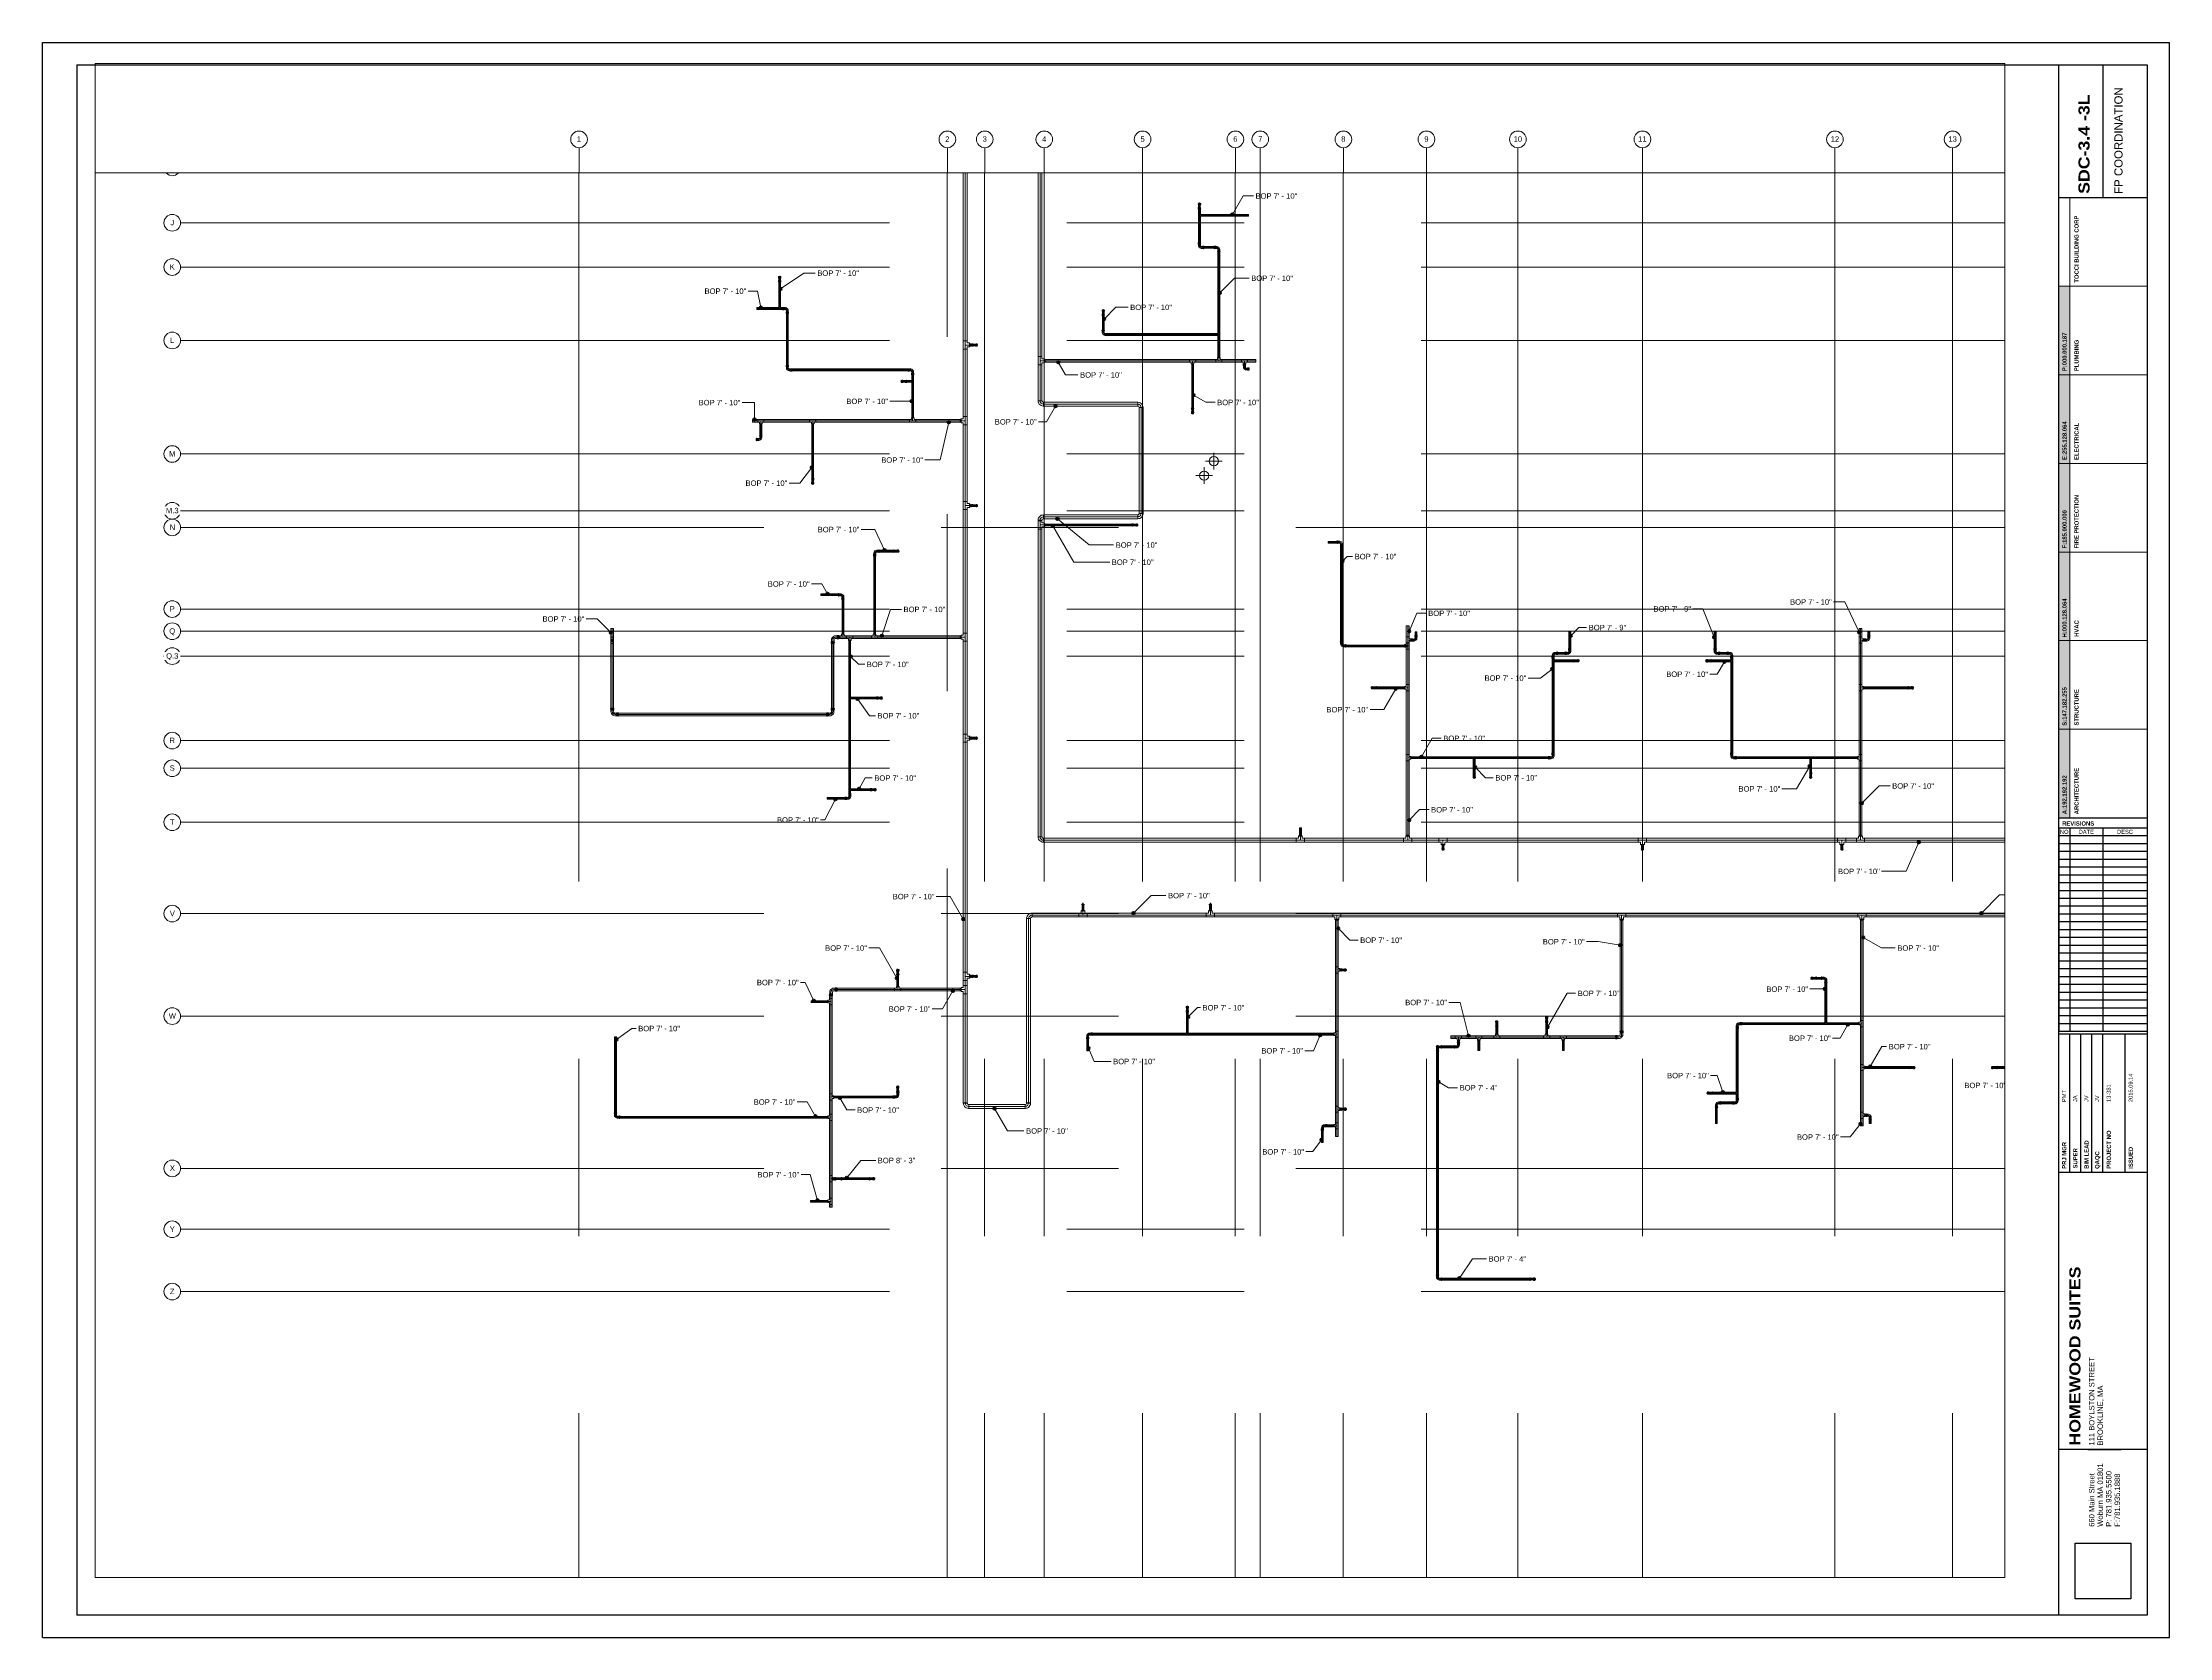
# Paper-space layout 'SDC - 0.0 - LL_B1' of a CAD drawing. Header units: inches. Extents: x -5.5 to 42.5, y -0.2 to 35.8.
# The model-space entities are those that its viewports show. They can reach past a viewport. Long polylines and large blocks are cut down to what shows.
import ezdxf

# ---------------------------------------------------------------- set-up
doc = ezdxf.new("R2010")
doc.units = ezdxf.units.IN
doc.header["$MEASUREMENT"] = 0
doc.linetypes.add('Grid Line', pattern=[0.875, 0.5, -0.125, 0.125, -0.125])
for name, color, linetype, lineweight in [('A-ANNO-NOTE', 250, 'Continuous', 9), ('G-ANNO-DIMS', 251, 'Continuous', 9), ('P-PIPE', 1, 'Continuous', 9), ('P-PIPE-CNTR', 1, 'Continuous', 9), ('S-GRID', 8, 'Continuous', 9), ('S-GRID-IDEN', 8, 'Continuous', 13)]:
    doc.layers.add(name, color=color, linetype=linetype, lineweight=lineweight)
doc.layers.add('VIEWPORT', color=7, linetype='Continuous', plot=False)
doc.layers.add('X - REF - ELEC', color=7, linetype='Continuous', true_color=0xff8040)
doc.styles.add('Arial', font='arial.ttf', dxfattribs={"height": 3.934132})
doc.styles.add('Arial Black', font='', dxfattribs={"height": 0.25})
doc.styles.add('Arial_1', font='arial.ttf', dxfattribs={"height": 5.901198})
doc.styles.add('Arial_2', font='arial.ttf', dxfattribs={"height": 0.092206})
doc.styles.add('Arial_B', font='arialbd.ttf', dxfattribs={"height": 0.095133})
doc.styles.get('Arial Black').set_extended_font_data('Arial Black')
picture_1 = doc.add_image_def('image1.jpg', size_in_pixel=(300, 300))

# ---------------------------------------------------------------- blocks, each defined once
blk = doc.blocks.new('Coordination Legend_36X48_2011 - Coordination Legend_36X48_2011-2112261-')
at = {"layer": 'A-ANNO-NOTE'}
for color, points in [(5, [(0, 10), (0, 12), (0.25, 12), (0.25, 10)]), (3, [(0, 4), (0, 6), (0.25, 6), (0.25, 4)]), (253, [(0, 2), (0.25, 2), (0.25, 0), (0, 0)])]:
    blk.add_hatch(color=color, dxfattribs=at).paths.add_polyline_path(points, flags=0)
at = {"layer": 'A-ANNO-NOTE', "true_color": 0xff8040, "transparency": 33554687}
blk.add_hatch(color=11, dxfattribs=at).paths.add_polyline_path([(0, 10), (0.25, 10), (0.25, 8), (0, 8)], flags=0)
at = {"layer": 'A-ANNO-NOTE', "true_color": 0xb90000}
blk.add_hatch(color=12, dxfattribs=at).paths.add_polyline_path([(0, 8), (0.25, 8), (0.25, 6), (0, 6)], flags=0)
at = {"layer": 'A-ANNO-NOTE', "true_color": 0x93b6ff}
blk.add_hatch(color=151, dxfattribs=at).paths.add_polyline_path([(0, 4), (0.25, 4), (0.25, 2), (0, 2)], flags=0)
at = {"layer": 'A-ANNO-NOTE'}
for p, q in [((0.25, 12), (0.25, 14)), ((0.25, 12), (0, 12)), ((0, 12), (0, 10)), ((0.25, 12), (2, 12)), ((0.25, 10), (0.25, 12)), ((0, 10), (0.25, 10)), ((0, 10), (0, 8)), ((0.25, 10), (0, 10)), ((0.25, 10), (2, 10)), ((0.25, 8), (0.25, 10)), ((0, 8), (0.25, 8)), ((0, 8), (0, 6)), ((0.25, 8), (0, 8)), ((0.25, 8), (2, 8)), ((0.25, 6), (0.25, 8)), ((0, 6), (0.25, 6)), ((0.25, 6), (0, 6)), ((0, 6), (0, 4)), ((0.25, 6), (2, 6)), ((0.25, 4), (0.25, 6)), ((0, 4), (0.25, 4)), ((0, 4), (0, 2)), ((0.25, 4), (0, 4)), ((0.25, 4), (2, 4)), ((0.25, 2), (0.25, 4)), ((0, 2), (0.25, 2)), ((0, 2), (0, 0)), ((0.25, 2), (0, 2)), ((0.25, 2), (2, 2)), ((0.25, 0), (0.25, 2)), ((0, 0), (0.25, 0))]:
    blk.add_line(p, q, dxfattribs=at)
at = {"layer": 'A-ANNO-NOTE', "char_height": 0.09513, "attachment_point": 1, "rotation": 90, "line_spacing_factor": 0.938532, "style": 'Arial_B'}
for s, insert, width in [('P:000.000.187', (0.085, 10.082), 1.008), ('E:255.128.064', (0.085, 8.078), 1.008), ('F:185.000.000', (0.085, 6.081), 1.00012), ('H:000.128.064', (0.085, 4.072), 1.017), ('S:147.182.255', (0.085, 2.079), 1.008), ('A:192.192.192', (0.085, 0.081), 1.01362)]:
    blk.add_mtext(s, dxfattribs=dict(at, insert=insert, width=width))
blk = doc.blocks.new('Elbow - Welded - Generic - Standard-1127339-THIRD LEVEL')
at = {"layer": 'P-PIPE'}
for p, q in [((-2.5, -1.4), (-2.5, 1.4)), ((-2.5, 1.4), (-2.5, -1.4)), ((1.4, 2.5), (-1.4, 2.5)), ((-1.4, 2.5), (1.4, 2.5))]:
    blk.add_line(p, q, dxfattribs=at)
at = {"layer": 'P-PIPE', "flags": 128}
for points in [[(-1.4, 2.5), (-1.5, 2.1), (-1.8, 1.7), (-2.2, 1.5), (-2.5, 1.4)], [(-2.5, -1.4), (-1.7, -1.3), (-0.9, -1.1), (-0.1, -0.6), (0.5, 0), (1, 0.7), (1.3, 1.5), (1.4, 2.3), (1.4, 2.5)]]:
    blk.add_lwpolyline(points, dxfattribs=at)
blk = doc.blocks.new('Victaulic-VicPress316-Elbow 90-45deg Style P568_P571 - Standard-V1-THIRD LEVEL')
at = {"layer": 'P-PIPE'}
for p, q in [((-3.2, 0.8), (-3.5, 0.8)), ((-3.5, 0.8), (-3.5, -0.8)), ((-3.5, -0.8), (-3.5, 0.8)), ((-2.2, 0.7), (-3.5, 0.7)), ((-3.5, -0.7), (-3.5, 0.7)), ((-3.5, 0.7), (-3.5, -0.7)), ((-3.2, -0.8), (-3.2, 0.8)), ((-3.2, 0.8), (-3.2, -0.8)), ((-2.4, 0.8), (-2.9, 0.8)), ((-2.9, -0.8), (-2.9, 0.8)), ((-2.9, 0.8), (-2.9, -0.8)), ((-1.4, 0.7), (-2.3, 0.7)), ((-2.3, 0), (-2.3, 0.7)), ((-2.3, 0.7), (-2.3, 0)), ((-2.2, -0.7), (-2.2, 0.7)), ((-2.2, 0.7), (-2.2, -0.7)), ((-0.8, 3.5), (-0.8, 3.2)), ((0.8, 3.5), (-0.8, 3.5)), ((-0.8, 3.5), (0.8, 3.5)), ((-0.8, 3.2), (0.8, 3.2)), ((0.8, 3.2), (-0.8, 3.2)), ((-0.8, 2.9), (-0.8, 2.4)), ((-0.8, 2.9), (0.8, 2.9)), ((0.8, 2.9), (-0.8, 2.9)), ((-0.7, 3.5), (-0.7, 2.2)), ((-0.7, 3.5), (0.7, 3.5)), ((0.7, 3.5), (-0.7, 3.5)), ((-0.7, 2.3), (-0.7, 1.4)), ((0, 2.3), (-0.7, 2.3)), ((-0.7, 2.3), (0, 2.3)), ((-0.7, 2.2), (0.7, 2.2)), ((0.7, 2.2), (-0.7, 2.2)), ((0, 2.3), (0.7, 2.3)), ((0.7, 2.3), (0, 2.3)), ((0, 1.4), (0, 2.3)), ((0.7, 2.2), (0.7, 3.5)), ((0.7, 1.4), (0.7, 2.3)), ((0.8, 3.2), (0.8, 3.5)), ((0.8, 2.4), (0.8, 2.9)), ((-3.5, -0.7), (-2.2, -0.7)), ((-3.5, -0.8), (-3.2, -0.8)), ((-2.9, -0.8), (-2.4, -0.8)), ((-2.3, 0), (-2.3, -0.7)), ((-2.3, -0.7), (-2.3, 0)), ((-1.4, 0), (-2.3, 0)), ((-2.3, -0.7), (-1.4, -0.7))]:
    blk.add_line(p, q, dxfattribs=at)
at = {"layer": 'P-PIPE', "flags": 128}
for points in [[(-3.2, 0.8), (-3.1, 0.9), (-3, 0.9), (-2.9, 0.8), (-2.9, 0.8)], [(-3.2, 0.8), (-3.2, 0.7), (-3.2, 0.4), (-3.2, 0.1), (-3.2, -0.3), (-3.2, -0.6), (-3.2, -0.8), (-3.2, -0.8)], [(-3.2, -0.8), (-3.2, -0.7), (-3.2, -0.4), (-3.2, -0.1), (-3.2, 0.3), (-3.2, 0.6), (-3.2, 0.8), (-3.2, 0.8)], [(-2.9, -0.8), (-2.9, -0.7), (-2.9, -0.4), (-2.9, -0.1), (-2.9, 0.3), (-2.9, 0.6), (-2.9, 0.8), (-2.9, 0.8)], [(-2.9, 0.8), (-2.9, 0.7), (-2.9, 0.4), (-2.9, 0.1), (-2.9, -0.3), (-2.9, -0.6), (-2.9, -0.8), (-2.9, -0.8)], [(-2.4, 0.8), (-2.2, 0.7), (-2.2, 0.7)], [(-0.7, 1.4), (-0.7, 1), (-1, 0.8), (-1.4, 0.7), (-1.4, 0.7)], [(-1.4, -0.7), (-0.8, -0.6), (-0.2, -0.3), (0.2, 0.1), (0.5, 0.7), (0.7, 1.3), (0.7, 1.4)], [(-0.8, 2.9), (-0.9, 3), (-0.9, 3.1), (-0.8, 3.2), (-0.8, 3.2)], [(0.8, 3.2), (0.7, 3.2), (0.4, 3.2), (0.1, 3.2), (-0.3, 3.2), (-0.6, 3.2), (-0.8, 3.2), (-0.8, 3.2)], [(-0.8, 3.2), (-0.7, 3.2), (-0.4, 3.2), (-0.1, 3.2), (0.3, 3.2), (0.6, 3.2), (0.8, 3.2), (0.8, 3.2)], [(-0.8, 2.9), (-0.7, 2.9), (-0.4, 2.9), (-0.1, 2.9), (0.3, 2.9), (0.6, 2.9), (0.8, 2.9), (0.8, 2.9)], [(0.8, 2.9), (0.7, 2.9), (0.4, 2.9), (0.1, 2.9), (-0.3, 2.9), (-0.6, 2.9), (-0.8, 2.9), (-0.8, 2.9)], [(-0.7, 2.2), (-0.8, 2.4), (-0.8, 2.4)], [(0.8, 2.4), (0.7, 2.2), (0.7, 2.2)], [(0.8, 3.2), (0.9, 3.1), (0.9, 3), (0.8, 2.9), (0.8, 2.9)], [(-2.9, -0.8), (-3, -0.9), (-3.1, -0.9), (-3.2, -0.8), (-3.2, -0.8)], [(-2.2, -0.7), (-2.4, -0.8), (-2.4, -0.8)]]:
    blk.add_lwpolyline(points, dxfattribs=at)
at = {"layer": 'P-PIPE'}
blk.add_arc((-1.4, 1.4), 1.39, 270, 0, dxfattribs=at)
blk = doc.blocks.new('Victaulic-VicPress316-Elbow 90-45deg Style P568_P571 - Standard-523083-THIRD LEVEL')
at = {"layer": 'P-PIPE'}
for p, q in [((-3178.4, 1232.4), (-3178.4, 1232)), ((-3178.4, 1231.7), (-3178.4, 1231.3)), ((-3178.3, 1233.5), (-3178.3, 1232.5)), ((-3178.3, 1232.6), (-3178.3, 1231.3)), ((-3178.3, 1232.5), (-3177.6, 1232.5)), ((-3177.6, 1232.5), (-3178.3, 1232.5)), ((-3177.6, 1234.9), (-3177.6, 1234.9)), ((-3177.6, 1233.5), (-3177.6, 1234.9)), ((-3177.6, 1233.5), (-3177.6, 1232.5)), ((-3177.6, 1232.6), (-3177.6, 1232.6)), ((-3177.6, 1232.6), (-3177.6, 1232.6)), ((-3177.6, 1232.5), (-3177, 1232.5)), ((-3177, 1232.5), (-3177.6, 1232.5)), ((-3177.6, 1232), (-3177.6, 1232)), ((-3177.6, 1232), (-3177.6, 1232)), ((-3177.6, 1231.7), (-3177.6, 1231.7)), ((-3177.6, 1231.7), (-3177.6, 1231.7)), ((-3177.6, 1231.3), (-3177.6, 1231.3)), ((-3177.6, 1231.3), (-3177.6, 1231.3)), ((-3177.6, 1231.3), (-3177.6, 1231.3)), ((-3177.6, 1231.3), (-3177.6, 1231.3)), ((-3177, 1232.5), (-3177, 1233.5)), ((-3177, 1231.3), (-3177, 1232.6)), ((-3176.9, 1232), (-3176.9, 1232.4)), ((-3176.9, 1231.3), (-3176.9, 1231.7))]:
    blk.add_line(p, q, dxfattribs=at)
at = {"layer": 'P-PIPE', "flags": 128}
for points in [[(-3177.6, 1235.8), (-3178, 1235.7), (-3178.3, 1235.4), (-3178.5, 1235), (-3178.5, 1234.6), (-3178.3, 1234.3), (-3178, 1234), (-3177.6, 1233.9)], [(-3178.4, 1231.7), (-3178.5, 1231.7), (-3178.5, 1231.9), (-3178.4, 1232), (-3178.4, 1232)], [(-3177.6, 1235.6), (-3178, 1235.5), (-3178.3, 1235.3), (-3178.4, 1234.9), (-3178.3, 1234.6), (-3178.1, 1234.3), (-3177.8, 1234.1), (-3177.6, 1234.1)], [(-3178.4, 1232.4), (-3178.3, 1232.6), (-3178.3, 1232.6)], [(-3178.4, 1232), (-3178.3, 1232), (-3178, 1232), (-3177.7, 1232), (-3177.6, 1232)], [(-3177.6, 1232), (-3178, 1232), (-3178.3, 1232), (-3178.4, 1232), (-3178.4, 1232)], [(-3178.4, 1231.7), (-3178.3, 1231.7), (-3178, 1231.7), (-3177.7, 1231.7), (-3177.6, 1231.7)], [(-3177.6, 1231.7), (-3178, 1231.7), (-3178.3, 1231.7), (-3178.4, 1231.7), (-3178.4, 1231.7)], [(-3178.3, 1234.9), (-3178.3, 1234.8), (-3178.3, 1234.5), (-3178.3, 1234.1), (-3178.3, 1233.6), (-3178.3, 1233.5)], [(-3177.6, 1233.9), (-3177.2, 1234), (-3176.9, 1234.3), (-3176.7, 1234.7), (-3176.7, 1235.1), (-3176.9, 1235.4), (-3177.3, 1235.7), (-3177.6, 1235.8)], [(-3177.6, 1234.1), (-3177.3, 1234.2), (-3177, 1234.4), (-3176.9, 1234.8), (-3176.9, 1235.2), (-3177.1, 1235.5), (-3177.5, 1235.6), (-3177.6, 1235.6)], [(-3176.9, 1232), (-3177, 1232), (-3177.2, 1232), (-3177.6, 1232), (-3177.6, 1232)], [(-3177.6, 1232), (-3177.3, 1232), (-3177, 1232), (-3176.9, 1232), (-3176.9, 1232)], [(-3176.9, 1231.7), (-3177, 1231.7), (-3177.2, 1231.7), (-3177.6, 1231.7), (-3177.6, 1231.7)], [(-3177.6, 1231.7), (-3177.3, 1231.7), (-3177, 1231.7), (-3176.9, 1231.7), (-3176.9, 1231.7)], [(-3177, 1233.5), (-3177, 1234), (-3177, 1234.4), (-3177, 1234.7), (-3177, 1234.8), (-3177, 1234.9)], [(-3177, 1232.6), (-3176.9, 1232.4), (-3176.9, 1232.4)], [(-3176.9, 1232), (-3176.7, 1231.9), (-3176.7, 1231.8), (-3176.8, 1231.7), (-3176.9, 1231.7)]]:
    blk.add_lwpolyline(points, dxfattribs=at)
at = {"layer": 'P-PIPE'}
for radius, start, end in [(0.766, 90, 270), (0.766, 90, 270), (0.766, 90, 270), (0.658, 90, 270), (0.657, 90, 270), (0.658, 90, 180), (0.658, 180, 270), (0.767, 270, 90), (0.767, 270, 90), (0.767, 270, 90), (0.658, 270, 90), (0.658, 270, 90), (0.658, 0, 90), (0.658, 270, 0)]:
    blk.add_arc((-3177.6, 1234.9), radius, start, end, dxfattribs=at)
blk = doc.blocks.new('Victaulic-VicPress316-Elbow 90-45deg Style P568_P571 - Standard-V2-THIRD LEVEL')
at = {"layer": 'P-PIPE'}
for p, q in [((-3203.8, 730.1), (-3203.8, 729.6)), ((-3203.8, 729.3), (-3203.8, 729)), ((-3203.7, 731.1), (-3203.7, 730.2)), ((-3203.7, 730.3), (-3203.7, 729)), ((-3203, 730.2), (-3203.7, 730.2)), ((-3203.7, 730.2), (-3203, 730.2)), ((-3203, 732.5), (-3203, 732.5)), ((-3203, 732.5), (-3203, 731.1)), ((-3203, 731.1), (-3203, 730.2)), ((-3203, 730.3), (-3203, 730.3)), ((-3203, 730.3), (-3203, 730.3)), ((-3202.4, 730.2), (-3203, 730.2)), ((-3203, 730.2), (-3202.4, 730.2)), ((-3203, 729.6), (-3203, 729.6)), ((-3203, 729.6), (-3203, 729.6)), ((-3203, 729.3), (-3203, 729.3)), ((-3203, 729.3), (-3203, 729.3)), ((-3203, 729), (-3203, 729)), ((-3203, 729), (-3203, 729)), ((-3203, 729), (-3203, 729)), ((-3203, 729), (-3203, 729)), ((-3202.4, 730.2), (-3202.4, 731.1)), ((-3202.4, 729), (-3202.4, 730.3)), ((-3202.3, 729.6), (-3202.3, 730.1)), ((-3202.3, 729), (-3202.3, 729.3))]:
    blk.add_line(p, q, dxfattribs=at)
at = {"layer": 'P-PIPE', "flags": 128}
for points in [[(-3203, 733.4), (-3203.4, 733.3), (-3203.8, 733.1), (-3203.9, 732.7), (-3203.9, 732.3), (-3203.7, 731.9), (-3203.4, 731.7), (-3203, 731.6)], [(-3203.8, 729.3), (-3203.9, 729.4), (-3203.9, 729.5), (-3203.8, 729.6), (-3203.8, 729.6)], [(-3203, 733.3), (-3203.4, 733.2), (-3203.7, 732.9), (-3203.8, 732.6), (-3203.7, 732.2), (-3203.5, 731.9), (-3203.2, 731.7), (-3203, 731.7)], [(-3203.8, 730.1), (-3203.7, 730.3), (-3203.7, 730.3)], [(-3203.8, 729.6), (-3203.7, 729.6), (-3203.5, 729.6), (-3203.1, 729.6), (-3203, 729.6)], [(-3203, 729.6), (-3203.4, 729.6), (-3203.7, 729.6), (-3203.8, 729.6), (-3203.8, 729.6)], [(-3203.8, 729.3), (-3203.7, 729.3), (-3203.5, 729.3), (-3203.1, 729.3), (-3203, 729.3)], [(-3203, 729.3), (-3203.4, 729.3), (-3203.7, 729.3), (-3203.8, 729.3), (-3203.8, 729.3)], [(-3203.7, 732.5), (-3203.7, 732.4), (-3203.7, 732.1), (-3203.7, 731.7), (-3203.7, 731.2), (-3203.7, 731.1)], [(-3203, 731.6), (-3202.6, 731.7), (-3202.3, 731.9), (-3202.2, 732.3), (-3202.2, 732.7), (-3202.3, 733.1), (-3202.7, 733.3), (-3203, 733.4)], [(-3203, 731.7), (-3202.7, 731.8), (-3202.4, 732.1), (-3202.3, 732.4), (-3202.3, 732.8), (-3202.6, 733.1), (-3202.9, 733.2), (-3203, 733.3)], [(-3202.3, 729.6), (-3202.4, 729.6), (-3202.6, 729.6), (-3203, 729.6), (-3203, 729.6)], [(-3203, 729.6), (-3202.7, 729.6), (-3202.4, 729.6), (-3202.3, 729.6), (-3202.3, 729.6)], [(-3202.3, 729.3), (-3202.4, 729.3), (-3202.6, 729.3), (-3203, 729.3), (-3203, 729.3)], [(-3203, 729.3), (-3202.7, 729.3), (-3202.4, 729.3), (-3202.3, 729.3), (-3202.3, 729.3)], [(-3202.4, 731.1), (-3202.4, 731.6), (-3202.4, 732), (-3202.4, 732.3), (-3202.4, 732.5), (-3202.4, 732.5)], [(-3202.4, 730.3), (-3202.3, 730.1), (-3202.3, 730.1)], [(-3202.3, 729.6), (-3202.2, 729.5), (-3202.1, 729.4), (-3202.3, 729.3), (-3202.3, 729.3)]]:
    blk.add_lwpolyline(points, dxfattribs=at)
at = {"layer": 'P-PIPE'}
for radius, start, end in [(0.767, 90, 270), (0.767, 90, 270), (0.767, 90, 270), (0.658, 90, 270), (0.658, 90, 270), (0.658, 90, 180), (0.658, 180, 270), (0.766, 270, 90), (0.766, 270, 90), (0.766, 270, 90), (0.658, 270, 90), (0.657, 270, 90), (0.658, 0, 90), (0.658, 270, 0)]:
    blk.add_arc((-3203, 732.5), radius, start, end, dxfattribs=at)
blk = doc.blocks.new('Victaulic-VicPress316-Elbow 90-45deg Style P568_P571 - Standard-1125944-THIRD LEVEL')
at = {"layer": 'P-PIPE'}
for p, q in [((-4.2, 1.1), (-4.5, 1.1)), ((-4.5, 1.1), (-4.5, -1.1)), ((-4.5, -1.1), (-4.5, 1.1)), ((-3.1, 0.9), (-4.5, 0.9)), ((-4.5, -1), (-4.5, 0.9)), ((-4.5, 0.9), (-4.5, -1)), ((-4.2, -1.1), (-4.2, 1.1)), ((-4.2, 1.1), (-4.2, -1.1)), ((-3.3, 1.1), (-3.8, 1.1)), ((-3.8, -1.1), (-3.8, 1.1)), ((-3.8, 1.1), (-3.8, -1.1)), ((-2, 0.9), (-3.2, 0.9)), ((-3.2, 0), (-3.2, 0.9)), ((-3.2, 0.9), (-3.2, 0)), ((-3.1, -1), (-3.1, 0.9)), ((-3.1, 0.9), (-3.1, -1)), ((-1.1, 4.5), (-1.1, 4.2)), ((1.1, 4.5), (-1.1, 4.5)), ((-1.1, 4.5), (1.1, 4.5)), ((-1.1, 4.2), (1.1, 4.2)), ((1.1, 4.2), (-1.1, 4.2)), ((-1.1, 3.8), (-1.1, 3.3)), ((-1.1, 3.8), (1.1, 3.8)), ((1.1, 3.8), (-1.1, 3.8)), ((-1, 4.5), (-1, 3.1)), ((-1, 4.5), (0.9, 4.5)), ((0.9, 4.5), (-1, 4.5)), ((-1, 3.2), (-1, 2)), ((0, 3.2), (-1, 3.2)), ((-1, 3.2), (0, 3.2)), ((-1, 3.1), (0.9, 3.1)), ((0.9, 3.1), (-1, 3.1)), ((0, 3.2), (0.9, 3.2)), ((0.9, 3.2), (0, 3.2)), ((0, 2), (0, 3.2)), ((0.9, 3.1), (0.9, 4.5)), ((0.9, 2), (0.9, 3.2)), ((1.1, 4.2), (1.1, 4.5)), ((1.1, 3.3), (1.1, 3.8)), ((-4.5, -1), (-3.1, -1)), ((-4.5, -1.1), (-4.2, -1.1)), ((-3.8, -1.1), (-3.3, -1.1)), ((-3.2, 0), (-3.2, -1)), ((-3.2, -1), (-3.2, 0)), ((-2, 0), (-3.2, 0)), ((-3.2, -1), (-2, -1))]:
    blk.add_line(p, q, dxfattribs=at)
at = {"layer": 'P-PIPE', "flags": 128}
for points in [[(-4.2, 1.1), (-4.1, 1.2), (-3.9, 1.2), (-3.8, 1.1), (-3.8, 1.1)], [(-4.2, 1.1), (-4.2, 1), (-4.2, 0.7), (-4.2, 0.3), (-4.2, -0.1), (-4.2, -0.5), (-4.2, -0.9), (-4.2, -1), (-4.2, -1.1)], [(-4.2, -1.1), (-4.2, -1), (-4.2, -0.7), (-4.2, -0.3), (-4.2, 0.1), (-4.2, 0.5), (-4.2, 0.9), (-4.2, 1), (-4.2, 1.1)], [(-3.8, -1.1), (-3.8, -1), (-3.8, -0.7), (-3.8, -0.3), (-3.8, 0.1), (-3.8, 0.5), (-3.8, 0.9), (-3.8, 1), (-3.8, 1.1)], [(-3.8, 1.1), (-3.8, 1), (-3.8, 0.7), (-3.8, 0.3), (-3.8, -0.1), (-3.8, -0.5), (-3.8, -0.9), (-3.8, -1), (-3.8, -1.1)], [(-3.3, 1.1), (-3.1, 1), (-3.1, 0.9)], [(-1, 2), (-1, 1.6), (-1.3, 1.2), (-1.7, 1), (-2, 0.9)], [(-2, -1), (-1.3, -0.9), (-0.6, -0.6), (0, -0.1), (0.5, 0.4), (0.8, 1.1), (0.9, 1.8), (0.9, 2)], [(-1.1, 3.8), (-1.2, 3.9), (-1.2, 4.1), (-1.1, 4.2), (-1.1, 4.2)], [(1.1, 4.2), (1, 4.2), (0.7, 4.2), (0.3, 4.2), (-0.1, 4.2), (-0.5, 4.2), (-0.9, 4.2), (-1, 4.2), (-1.1, 4.2)], [(-1.1, 4.2), (-1, 4.2), (-0.7, 4.2), (-0.3, 4.2), (0.1, 4.2), (0.5, 4.2), (0.9, 4.2), (1, 4.2), (1.1, 4.2)], [(-1.1, 3.8), (-1, 3.8), (-0.7, 3.8), (-0.3, 3.8), (0.1, 3.8), (0.5, 3.8), (0.9, 3.8), (1, 3.8), (1.1, 3.8)], [(1.1, 3.8), (1, 3.8), (0.7, 3.8), (0.3, 3.8), (-0.1, 3.8), (-0.5, 3.8), (-0.9, 3.8), (-1, 3.8), (-1.1, 3.8)], [(-1, 3.1), (-1.1, 3.3), (-1.1, 3.3)], [(1.1, 3.3), (1, 3.1), (0.9, 3.1)], [(1.1, 4.2), (1.2, 4.1), (1.2, 3.9), (1.1, 3.8), (1.1, 3.8)], [(-3.8, -1.1), (-3.9, -1.2), (-4.1, -1.2), (-4.2, -1.1), (-4.2, -1.1)], [(-3.1, -1), (-3.3, -1.1), (-3.3, -1.1)]]:
    blk.add_lwpolyline(points, dxfattribs=at)
at = {"layer": 'P-PIPE'}
blk.add_arc((-2, 2), 2.02, 270, 0, dxfattribs=at)
blk = doc.blocks.new('Transition - Generic - Plumbing-CW-1022941-THIRD LEVEL')
at = {"layer": 'P-PIPE'}
for radius, start, end in [(0.8125, 0, 180), (0.8125, 180, 0), (0.5625, 0, 180), (0.5625, 180, 0)]:
    blk.add_arc((-2759.501061, 1029.409433), radius, start, end, dxfattribs=at)
blk = doc.blocks.new('Victaulic-VicPress316-Elbow 90-45deg Style P568_P571 - Standard-V3-THIRD LEVEL')
at = {"layer": 'P-PIPE'}
for p, q in [((-2635.7, 461.8), (-2636, 461.8)), ((-2634.7, 461.7), (-2636, 461.7)), ((-2634.9, 461.8), (-2635.4, 461.8)), ((-2633.9, 461.7), (-2634.8, 461.7)), ((-2633.9, 461.1), (-2634.8, 461.1)), ((-2633.3, 464.6), (-2633.3, 464.3)), ((-2631.7, 464.6), (-2633.3, 464.6)), ((-2633.3, 464.6), (-2631.7, 464.6)), ((-2633.3, 464.3), (-2633.3, 464.3)), ((-2633.3, 464.3), (-2631.7, 464.3)), ((-2631.7, 464.3), (-2633.3, 464.3)), ((-2633.3, 464), (-2633.3, 464)), ((-2633.3, 464), (-2633.3, 463.5)), ((-2633.3, 464), (-2631.7, 464)), ((-2631.7, 464), (-2633.3, 464)), ((-2633.2, 464.6), (-2633.2, 463.3)), ((-2633.2, 464.6), (-2631.8, 464.6)), ((-2631.8, 464.6), (-2633.2, 464.6)), ((-2633.2, 463.4), (-2633.2, 462.5)), ((-2632.6, 463.4), (-2633.2, 463.4)), ((-2633.2, 463.4), (-2632.4, 463.4)), ((-2633.2, 463.3), (-2631.8, 463.3)), ((-2631.8, 463.3), (-2633.2, 463.3)), ((-2631.8, 463.4), (-2632.6, 463.4)), ((-2632.5, 462.5), (-2632.5, 463.4)), ((-2632.4, 463.4), (-2631.8, 463.4)), ((-2631.8, 463.3), (-2631.8, 464.6)), ((-2631.8, 462.5), (-2631.8, 463.4)), ((-2631.7, 464.3), (-2631.7, 464.6)), ((-2631.7, 464.3), (-2631.7, 464.3)), ((-2631.7, 464), (-2631.7, 464)), ((-2631.7, 463.5), (-2631.7, 464)), ((-2636, 460.4), (-2634.7, 460.4)), ((-2636, 460.3), (-2635.7, 460.3)), ((-2635.4, 460.3), (-2634.9, 460.3)), ((-2634.8, 460.4), (-2633.9, 460.4))]:
    blk.add_line(p, q, dxfattribs=at)
at = {"layer": 'P-PIPE', "flags": 128}
for points in [[(-2635.5, 460.2), (-2635.6, 460.2), (-2635.7, 460.3), (-2635.7, 460.4), (-2635.7, 460.6), (-2635.7, 460.9), (-2635.7, 461.3), (-2635.7, 461.6), (-2635.7, 461.7), (-2635.7, 461.8), (-2635.7, 461.9), (-2635.7, 461.9), (-2635.5, 462)], [(-2635.5, 460.2), (-2635.4, 460.2), (-2635.4, 460.3), (-2635.3, 460.4), (-2635.3, 460.6), (-2635.3, 460.9), (-2635.3, 461.3), (-2635.3, 461.6), (-2635.3, 461.7), (-2635.4, 461.8), (-2635.4, 461.9), (-2635.4, 461.9), (-2635.5, 462)], [(-2634.9, 461.8), (-2634.8, 461.8), (-2634.7, 461.7)], [(-2633.2, 462.5), (-2633.2, 462.1), (-2633.5, 461.8), (-2633.8, 461.7), (-2633.9, 461.7)], [(-2633.9, 460.4), (-2633.3, 460.5), (-2632.7, 460.8), (-2632.3, 461.2), (-2632, 461.7), (-2631.8, 462.3), (-2631.8, 462.5)], [(-2633.3, 464), (-2633.4, 464), (-2633.4, 464.2), (-2633.3, 464.3), (-2633.3, 464.3)], [(-2631.7, 464.3), (-2631.8, 464.3), (-2632.1, 464.3), (-2632.4, 464.3), (-2632.8, 464.3), (-2633.1, 464.3), (-2633.3, 464.3), (-2633.3, 464.3)], [(-2633.3, 464.3), (-2633.2, 464.3), (-2632.9, 464.3), (-2632.6, 464.3), (-2632.2, 464.3), (-2631.9, 464.3), (-2631.7, 464.3), (-2631.7, 464.3)], [(-2633.3, 464), (-2633.1, 464), (-2632.9, 464), (-2632.5, 464), (-2632.1, 464), (-2631.9, 464), (-2631.7, 464), (-2631.7, 464)], [(-2631.7, 464), (-2631.9, 464), (-2632.1, 464), (-2632.5, 464), (-2632.9, 464), (-2633.1, 464), (-2633.3, 464), (-2633.3, 464)], [(-2633.2, 463.3), (-2633.3, 463.5), (-2633.3, 463.5)], [(-2631.7, 463.5), (-2631.8, 463.3), (-2631.8, 463.3)], [(-2631.7, 464.3), (-2631.6, 464.2), (-2631.6, 464), (-2631.7, 464), (-2631.7, 464)], [(-2634.9, 460.3), (-2634.8, 460.4), (-2634.7, 460.4)]]:
    blk.add_lwpolyline(points, dxfattribs=at)
at = {"layer": 'P-PIPE'}
for centre, major_axis, ratio, start_param, end_param in [((-2636, 461.1), (0, 0.767), 0.083045, 0, 3.141593), ((-2636, 461.1), (0, 0.657), 0.083045, 0, 3.141593), ((-2636, 461.1), (0, 0.766), 0.083045, 3.141593, 6.283185), ((-2636, 461.1), (0, 0.658), 0.083045, 3.141593, 6.283185), ((-2635.7, 461.1), (0, 0.767), 0.083045, 3.141593, 6.283185), ((-2635.7, 461.1), (0, 0.766), 0.083045, 0, 3.141593), ((-2635.4, 461.1), (0, 0.767), 0.083045, 3.141593, 6.283185), ((-2635.4, 461.1), (0, 0.766), 0.083045, 0, 3.141593), ((-2634.8, 461.1), (0, 0.658), 0.083045, 0, 1.570796), ((-2634.8, 461.1), (0, 0.657), 0.083045, 1.570796, 3.141593), ((-2634.7, 461.1), (0, 0.657), 0.083045, 0, 3.141593), ((-2634.8, 461.1), (0, 0.658), 0.083045, 4.712389, 6.283185), ((-2634.8, 461.1), (0, 0.657), 0.083045, 3.141593, 4.712389), ((-2634.7, 461.1), (0, 0.658), 0.083045, 3.141593, 6.283185), ((-2633.9, 462.5), (0, 1.39), 0.996546, 3.141593, 4.712389)]:
    blk.add_ellipse(centre, major_axis=major_axis, ratio=ratio, start_param=start_param, end_param=end_param, dxfattribs=at)
blk = doc.blocks.new('Victaulic-VicPress316-Elbow 90-45deg Style P568_P571 - Standard-V4-THIRD LEVEL')
at = {"layer": 'P-PIPE'}
for p, q in [((-2642.2, 461.7), (-2643.1, 461.7)), ((-2643.1, 461.1), (-2642.2, 461.1)), ((-2641, 461.7), (-2642.3, 461.7)), ((-2641.6, 461.8), (-2642.1, 461.8)), ((-2641, 461.8), (-2641.3, 461.8)), ((-2645.3, 458.6), (-2645.3, 458.2)), ((-2645.3, 458.2), (-2645.3, 458.2)), ((-2643.7, 458.2), (-2645.3, 458.2)), ((-2645.3, 458.2), (-2643.7, 458.2)), ((-2645.3, 457.9), (-2645.3, 457.6)), ((-2645.3, 457.9), (-2645.3, 457.9)), ((-2643.7, 457.9), (-2645.3, 457.9)), ((-2645.3, 457.9), (-2643.7, 457.9)), ((-2645.3, 457.6), (-2643.7, 457.6)), ((-2643.7, 457.6), (-2645.3, 457.6)), ((-2645.2, 459.7), (-2645.2, 458.7)), ((-2645.2, 458.9), (-2645.2, 457.6)), ((-2643.8, 458.9), (-2645.2, 458.9)), ((-2645.2, 458.9), (-2643.8, 458.9)), ((-2644.4, 458.7), (-2645.2, 458.7)), ((-2645.2, 458.7), (-2644.6, 458.7)), ((-2643.8, 457.6), (-2645.2, 457.6)), ((-2645.2, 457.6), (-2643.8, 457.6)), ((-2644.6, 458.7), (-2643.8, 458.7)), ((-2644.5, 459.7), (-2644.5, 458.7)), ((-2643.8, 458.7), (-2644.4, 458.7)), ((-2643.8, 458.7), (-2643.8, 459.7)), ((-2643.8, 457.6), (-2643.8, 458.9)), ((-2643.7, 458.2), (-2643.7, 458.6)), ((-2643.7, 458.2), (-2643.7, 458.2)), ((-2643.7, 457.6), (-2643.7, 457.9)), ((-2643.7, 457.9), (-2643.7, 457.9)), ((-2643.1, 460.4), (-2642.2, 460.4)), ((-2642.3, 460.4), (-2641, 460.4)), ((-2642.1, 460.3), (-2641.6, 460.3)), ((-2641.3, 460.3), (-2641, 460.3))]:
    blk.add_line(p, q, dxfattribs=at)
at = {"layer": 'P-PIPE', "flags": 128}
for points in [[(-2643.1, 461.7), (-2643.7, 461.6), (-2644.3, 461.4), (-2644.7, 460.9), (-2645, 460.4), (-2645.2, 459.8), (-2645.2, 459.7)], [(-2642.1, 461.8), (-2642.2, 461.8), (-2642.3, 461.7)], [(-2641.5, 460.2), (-2641.6, 460.2), (-2641.6, 460.3), (-2641.7, 460.4), (-2641.7, 460.6), (-2641.7, 460.9), (-2641.7, 461.3), (-2641.7, 461.6), (-2641.7, 461.7), (-2641.6, 461.8), (-2641.6, 461.9), (-2641.6, 461.9), (-2641.5, 462)], [(-2641.5, 460.2), (-2641.4, 460.2), (-2641.3, 460.3), (-2641.3, 460.4), (-2641.3, 460.6), (-2641.3, 460.9), (-2641.3, 461.3), (-2641.3, 461.6), (-2641.3, 461.7), (-2641.3, 461.8), (-2641.3, 461.9), (-2641.3, 461.9), (-2641.5, 462)], [(-2645.3, 457.9), (-2645.4, 458), (-2645.4, 458.1), (-2645.3, 458.2), (-2645.3, 458.2)], [(-2645.3, 458.6), (-2645.2, 458.8), (-2645.2, 458.9)], [(-2643.7, 458.2), (-2643.8, 458.2), (-2644.1, 458.2), (-2644.4, 458.2), (-2644.8, 458.2), (-2645.1, 458.2), (-2645.3, 458.2), (-2645.3, 458.2)], [(-2645.3, 458.2), (-2645.2, 458.2), (-2644.9, 458.2), (-2644.6, 458.2), (-2644.2, 458.2), (-2643.9, 458.2), (-2643.7, 458.2), (-2643.7, 458.2)], [(-2645.3, 457.9), (-2645.1, 457.9), (-2644.9, 457.9), (-2644.5, 457.9), (-2644.1, 457.9), (-2643.9, 457.9), (-2643.7, 457.9), (-2643.7, 457.9)], [(-2643.7, 457.9), (-2643.9, 457.9), (-2644.1, 457.9), (-2644.5, 457.9), (-2644.9, 457.9), (-2645.1, 457.9), (-2645.3, 457.9), (-2645.3, 457.9)], [(-2643.8, 459.7), (-2643.8, 460), (-2643.5, 460.3), (-2643.2, 460.4), (-2643.1, 460.4)], [(-2643.8, 458.9), (-2643.7, 458.7), (-2643.7, 458.6)], [(-2643.7, 458.2), (-2643.6, 458.1), (-2643.6, 458), (-2643.7, 457.9), (-2643.7, 457.9)], [(-2642.1, 460.3), (-2642.2, 460.4), (-2642.3, 460.4)]]:
    blk.add_lwpolyline(points, dxfattribs=at)
at = {"layer": 'P-PIPE'}
for centre, major_axis, ratio, start_param, end_param in [((-2643.1, 459.7), (0, 1.39), 0.996546, 0, 1.570796), ((-2642.3, 461.1), (0, 0.657), 0.083045, 3.141593, 6.283185), ((-2642.3, 461.1), (0, 0.658), 0.083045, 0, 3.141593), ((-2642.2, 461.1), (0, 0.658), 0.083045, 0, 1.570796), ((-2642.2, 461.1), (0, 0.658), 0.083045, 4.712389, 6.283185), ((-2642.2, 461.1), (0, 0.657), 0.083045, 3.141593, 4.712389), ((-2642.2, 461.1), (0, 0.657), 0.083045, 1.570796, 3.141593), ((-2641.6, 461.1), (0, 0.766), 0.083045, 0, 3.141593), ((-2641.6, 461.1), (0, 0.767), 0.083045, 3.141593, 6.283185), ((-2641.3, 461.1), (0, 0.766), 0.083045, 0, 3.141593), ((-2641.3, 461.1), (0, 0.767), 0.083045, 3.141593, 6.283185), ((-2641, 461.1), (0, 0.767), 0.083045, 0, 3.141593), ((-2641, 461.1), (0, 0.766), 0.083045, 3.141593, 6.283185), ((-2641, 461.1), (0, 0.657), 0.083045, 3.141593, 6.283185), ((-2641, 461.1), (0, 0.658), 0.083045, 0, 3.141593)]:
    blk.add_ellipse(centre, major_axis=major_axis, ratio=ratio, start_param=start_param, end_param=end_param, dxfattribs=at)
blk = doc.blocks.new('Victaulic-VicPress316-Elbow 90-45deg Style P568_P571 - Standard-1244383-THIRD LEVEL')
at = {"layer": 'P-PIPE'}
for p, q in [((-2533.5, 455.6), (-2533.5, 455.6)), ((-2533.5, 455.6), (-2532.1, 455.6)), ((-2531.2, 456.3), (-2532.1, 456.3)), ((-2532.1, 455.6), (-2531.2, 455.6)), ((-2532.1, 455), (-2531.2, 455)), ((-2530, 456.3), (-2531.3, 456.3)), ((-2531.3, 455.6), (-2531.3, 455.6)), ((-2531.3, 455.6), (-2531.3, 455.6)), ((-2531.3, 455), (-2530, 455)), ((-2531.2, 455.6), (-2531.2, 456.3)), ((-2531.2, 456.3), (-2531.2, 455.6)), ((-2531.2, 455), (-2531.2, 455.6)), ((-2531.2, 455.6), (-2531.2, 455)), ((-2530.6, 456.4), (-2531.1, 456.4)), ((-2531.1, 454.9), (-2530.6, 454.9)), ((-2530.6, 455.6), (-2530.6, 455.6)), ((-2530.6, 455.6), (-2530.6, 455.6)), ((-2530, 456.4), (-2530.3, 456.4)), ((-2530.3, 455.6), (-2530.3, 455.6)), ((-2530.3, 455.6), (-2530.3, 455.6)), ((-2530.3, 454.9), (-2530, 454.9)), ((-2530, 455.6), (-2530, 455.6)), ((-2530, 455.6), (-2530, 455.6)), ((-2530, 455.6), (-2530, 455.6)), ((-2530, 455.6), (-2530, 455.6))]:
    blk.add_line(p, q, dxfattribs=at)
at = {"layer": 'P-PIPE', "flags": 128}
for points in [[(-2532.6, 455.6), (-2532.7, 456), (-2532.9, 456.4), (-2533.3, 456.5), (-2533.7, 456.5), (-2534.1, 456.3), (-2534.3, 456), (-2534.4, 455.6)], [(-2534.4, 455.6), (-2534.3, 455.2), (-2534.1, 454.9), (-2533.7, 454.7), (-2533.3, 454.7), (-2532.9, 454.9), (-2532.7, 455.3), (-2532.6, 455.6)], [(-2532.7, 455.6), (-2532.8, 456), (-2533.1, 456.3), (-2533.4, 456.4), (-2533.8, 456.3), (-2534.1, 456.1), (-2534.3, 455.8), (-2534.3, 455.6)], [(-2534.3, 455.6), (-2534.2, 455.3), (-2533.9, 455), (-2533.6, 454.9), (-2533.2, 454.9), (-2532.9, 455.2), (-2532.7, 455.5), (-2532.7, 455.6)], [(-2532.1, 456.3), (-2532.6, 456.3), (-2533, 456.3), (-2533.3, 456.3), (-2533.5, 456.3), (-2533.5, 456.3)], [(-2533.5, 455), (-2533.4, 455), (-2533.1, 455), (-2532.7, 455), (-2532.3, 455), (-2532.1, 455)], [(-2531.3, 456.3), (-2531.1, 456.4), (-2531.1, 456.4)], [(-2531.1, 454.9), (-2531.3, 455), (-2531.3, 455)], [(-2530.6, 456.4), (-2530.5, 456.5), (-2530.4, 456.5), (-2530.3, 456.4), (-2530.3, 456.4)], [(-2530.6, 456.4), (-2530.6, 456.3), (-2530.6, 456.1), (-2530.6, 455.7), (-2530.6, 455.6)], [(-2530.6, 455.6), (-2530.6, 456), (-2530.6, 456.3), (-2530.6, 456.4), (-2530.6, 456.4)], [(-2530.6, 454.9), (-2530.6, 455), (-2530.6, 455.2), (-2530.6, 455.6), (-2530.6, 455.6)], [(-2530.6, 455.6), (-2530.6, 455.3), (-2530.6, 455), (-2530.6, 454.9), (-2530.6, 454.9)], [(-2530.3, 454.9), (-2530.4, 454.7), (-2530.5, 454.7), (-2530.6, 454.8), (-2530.6, 454.9)], [(-2530.3, 456.4), (-2530.3, 456.3), (-2530.3, 456.1), (-2530.3, 455.7), (-2530.3, 455.6)], [(-2530.3, 455.6), (-2530.3, 456), (-2530.3, 456.3), (-2530.3, 456.4), (-2530.3, 456.4)], [(-2530.3, 454.9), (-2530.3, 455), (-2530.3, 455.2), (-2530.3, 455.6), (-2530.3, 455.6)], [(-2530.3, 455.6), (-2530.3, 455.3), (-2530.3, 455), (-2530.3, 454.9), (-2530.3, 454.9)]]:
    blk.add_lwpolyline(points, dxfattribs=at)
at = {"layer": 'P-PIPE'}
for radius, start, end in [(0.767, 0, 180), (0.767, 0, 180), (0.767, 0, 180), (0.767, 180, 0), (0.767, 180, 0), (0.767, 180, 0), (0.658, 0, 180), (0.658, 0, 180), (0.658, 90, 180), (0.658, 180, 0), (0.658, 180, 0), (0.658, 180, 270), (0.658, 0, 90), (0.658, 270, 0)]:
    blk.add_arc((-2533.5, 455.6), radius, start, end, dxfattribs=at)
blk = doc.blocks.new('Victaulic-VicPress316-Elbow 90-45deg Style P568_P571 - Standard-V5-THIRD LEVEL')
at = {"layer": 'P-PIPE'}
for p, q in [((-2528.3, 464.6), (-2528.3, 464.3)), ((-2526.7, 464.6), (-2528.3, 464.6)), ((-2528.3, 464.6), (-2526.7, 464.6)), ((-2528.3, 464.3), (-2528.3, 464.3)), ((-2528.3, 464.3), (-2526.7, 464.3)), ((-2526.7, 464.3), (-2528.3, 464.3)), ((-2528.3, 464), (-2528.3, 464)), ((-2528.3, 464), (-2528.3, 463.5)), ((-2528.3, 464), (-2526.7, 464)), ((-2526.7, 464), (-2528.3, 464)), ((-2528.2, 464.6), (-2528.2, 463.3)), ((-2528.2, 464.6), (-2526.8, 464.6)), ((-2526.8, 464.6), (-2528.2, 464.6)), ((-2528.2, 463.4), (-2528.2, 462.5)), ((-2527.4, 463.4), (-2528.2, 463.4)), ((-2528.2, 463.4), (-2527.6, 463.4)), ((-2528.2, 463.3), (-2526.8, 463.3)), ((-2526.8, 463.3), (-2528.2, 463.3)), ((-2527.6, 463.4), (-2526.8, 463.4)), ((-2527.5, 462.5), (-2527.5, 463.4)), ((-2526.8, 463.4), (-2527.4, 463.4)), ((-2526.8, 463.3), (-2526.8, 464.6)), ((-2526.8, 462.5), (-2526.8, 463.4)), ((-2526.7, 464.3), (-2526.7, 464.6)), ((-2526.7, 464.3), (-2526.7, 464.3)), ((-2526.7, 464), (-2526.7, 464)), ((-2526.7, 463.5), (-2526.7, 464)), ((-2525.2, 461.7), (-2526.1, 461.7)), ((-2526.1, 461.1), (-2525.2, 461.1)), ((-2524, 461.7), (-2525.3, 461.7)), ((-2524.6, 461.8), (-2525.1, 461.8)), ((-2524, 461.8), (-2524.3, 461.8)), ((-2526.1, 460.4), (-2525.2, 460.4)), ((-2525.3, 460.4), (-2524, 460.4)), ((-2525.1, 460.3), (-2524.6, 460.3)), ((-2524.3, 460.3), (-2524, 460.3))]:
    blk.add_line(p, q, dxfattribs=at)
at = {"layer": 'P-PIPE', "flags": 128}
for points in [[(-2528.3, 464), (-2528.4, 464), (-2528.4, 464.2), (-2528.3, 464.3), (-2528.3, 464.3)], [(-2526.7, 464.3), (-2526.9, 464.3), (-2527.1, 464.3), (-2527.5, 464.3), (-2527.9, 464.3), (-2528.1, 464.3), (-2528.3, 464.3), (-2528.3, 464.3)], [(-2528.3, 464.3), (-2528.1, 464.3), (-2527.9, 464.3), (-2527.5, 464.3), (-2527.1, 464.3), (-2526.9, 464.3), (-2526.7, 464.3), (-2526.7, 464.3)], [(-2528.3, 464), (-2528.2, 464), (-2527.9, 464), (-2527.6, 464), (-2527.2, 464), (-2526.9, 464), (-2526.7, 464), (-2526.7, 464)], [(-2526.7, 464), (-2526.8, 464), (-2527.1, 464), (-2527.4, 464), (-2527.8, 464), (-2528.1, 464), (-2528.3, 464), (-2528.3, 464)], [(-2528.2, 463.3), (-2528.3, 463.5), (-2528.3, 463.5)], [(-2528.2, 462.5), (-2528.1, 461.9), (-2527.8, 461.3), (-2527.4, 460.9), (-2526.8, 460.5), (-2526.2, 460.4), (-2526.1, 460.4)], [(-2526.7, 463.5), (-2526.8, 463.3), (-2526.8, 463.3)], [(-2526.1, 461.7), (-2526.5, 461.8), (-2526.7, 462.1), (-2526.8, 462.4), (-2526.8, 462.5)], [(-2526.7, 464.3), (-2526.6, 464.2), (-2526.6, 464), (-2526.7, 464), (-2526.7, 464)], [(-2525.1, 461.8), (-2525.2, 461.8), (-2525.3, 461.7)], [(-2524.5, 462), (-2524.6, 461.9), (-2524.6, 461.9), (-2524.7, 461.8), (-2524.7, 461.6), (-2524.7, 461.3), (-2524.7, 460.9), (-2524.7, 460.6), (-2524.7, 460.4), (-2524.6, 460.3), (-2524.6, 460.3), (-2524.6, 460.2), (-2524.5, 460.2)], [(-2524.5, 460.2), (-2524.4, 460.2), (-2524.3, 460.3), (-2524.3, 460.4), (-2524.3, 460.6), (-2524.3, 460.9), (-2524.3, 461.3), (-2524.3, 461.6), (-2524.3, 461.7), (-2524.3, 461.8), (-2524.3, 461.9), (-2524.3, 461.9), (-2524.5, 462)], [(-2525.1, 460.3), (-2525.2, 460.4), (-2525.3, 460.4)]]:
    blk.add_lwpolyline(points, dxfattribs=at)
at = {"layer": 'P-PIPE'}
for centre, major_axis, ratio, start_param, end_param in [((-2526.1, 462.5), (0, 1.39), 0.996546, 1.570796, 3.141593), ((-2525.3, 461.1), (0, 0.657), 0.083045, 0, 3.141593), ((-2525.3, 461.1), (0, 0.658), 0.083045, 3.141593, 6.283185), ((-2525.2, 461.1), (0, 0.658), 0.083045, 4.712389, 6.283185), ((-2525.2, 461.1), (0, 0.658), 0.083045, 0, 1.570796), ((-2525.2, 461.1), (0, 0.657), 0.083045, 1.570796, 3.141593), ((-2525.2, 461.1), (0, 0.657), 0.083045, 3.141593, 4.712389), ((-2524.6, 461.1), (0, 0.766), 0.083045, 0, 3.141593), ((-2524.6, 461.1), (0, 0.767), 0.083045, 3.141593, 6.283185), ((-2524.3, 461.1), (0, 0.766), 0.083045, 0, 3.141593), ((-2524.3, 461.1), (0, 0.767), 0.083045, 3.141593, 6.283185), ((-2524, 461.1), (0, 0.767), 0.083045, 0, 3.141593), ((-2524, 461.1), (0, 0.766), 0.083045, 3.141593, 6.283185), ((-2524, 461.1), (0, 0.657), 0.083045, 0, 3.141593), ((-2524, 461.1), (0, 0.658), 0.083045, 3.141593, 6.283185)]:
    blk.add_ellipse(centre, major_axis=major_axis, ratio=ratio, start_param=start_param, end_param=end_param, dxfattribs=at)
blk = doc.blocks.new('Victaulic-VicPress316-Elbow 90-45deg Style P568_P571 - Standard-V6-THIRD LEVEL')
at = {"layer": 'P-PIPE'}
for p, q in [((-2518.7, 461.8), (-2519, 461.8)), ((-2517.7, 461.7), (-2519, 461.7)), ((-2517.9, 461.8), (-2518.4, 461.8)), ((-2516.9, 461.7), (-2517.8, 461.7)), ((-2516.9, 461.1), (-2517.8, 461.1)), ((-2519, 460.4), (-2517.7, 460.4)), ((-2519, 460.3), (-2518.7, 460.3)), ((-2518.4, 460.3), (-2517.9, 460.3)), ((-2517.8, 460.4), (-2516.9, 460.4)), ((-2516.3, 458.6), (-2516.3, 458.2)), ((-2516.3, 458.2), (-2516.3, 458.2)), ((-2514.7, 458.2), (-2516.3, 458.2)), ((-2516.3, 458.2), (-2514.7, 458.2)), ((-2516.3, 457.9), (-2516.3, 457.6)), ((-2516.3, 457.9), (-2516.3, 457.9)), ((-2514.7, 457.9), (-2516.3, 457.9)), ((-2516.3, 457.9), (-2514.7, 457.9)), ((-2516.3, 457.6), (-2514.7, 457.6)), ((-2514.7, 457.6), (-2516.3, 457.6)), ((-2516.2, 459.7), (-2516.2, 458.7)), ((-2516.2, 458.9), (-2516.2, 457.6)), ((-2514.8, 458.9), (-2516.2, 458.9)), ((-2516.2, 458.9), (-2514.8, 458.9)), ((-2515.6, 458.7), (-2516.2, 458.7)), ((-2516.2, 458.7), (-2515.4, 458.7)), ((-2514.8, 457.6), (-2516.2, 457.6)), ((-2516.2, 457.6), (-2514.8, 457.6)), ((-2514.8, 458.7), (-2515.6, 458.7)), ((-2515.5, 459.7), (-2515.5, 458.7)), ((-2515.4, 458.7), (-2514.8, 458.7)), ((-2514.8, 458.7), (-2514.8, 459.7)), ((-2514.8, 457.6), (-2514.8, 458.9)), ((-2514.7, 458.2), (-2514.7, 458.6)), ((-2514.7, 458.2), (-2514.7, 458.2)), ((-2514.7, 457.6), (-2514.7, 457.9)), ((-2514.7, 457.9), (-2514.7, 457.9))]:
    blk.add_line(p, q, dxfattribs=at)
at = {"layer": 'P-PIPE', "flags": 128}
for points in [[(-2518.5, 462), (-2518.6, 461.9), (-2518.7, 461.9), (-2518.7, 461.8), (-2518.7, 461.6), (-2518.7, 461.3), (-2518.7, 460.9), (-2518.7, 460.6), (-2518.7, 460.4), (-2518.7, 460.3), (-2518.7, 460.3), (-2518.7, 460.2), (-2518.5, 460.2)], [(-2518.5, 460.2), (-2518.4, 460.2), (-2518.4, 460.3), (-2518.3, 460.4), (-2518.3, 460.6), (-2518.3, 460.9), (-2518.3, 461.3), (-2518.3, 461.6), (-2518.3, 461.7), (-2518.4, 461.8), (-2518.4, 461.9), (-2518.4, 461.9), (-2518.5, 462)], [(-2517.9, 461.8), (-2517.8, 461.8), (-2517.7, 461.7)], [(-2514.8, 459.7), (-2514.9, 460.3), (-2515.2, 460.8), (-2515.6, 461.3), (-2516.2, 461.6), (-2516.8, 461.7), (-2516.9, 461.7)], [(-2517.9, 460.3), (-2517.8, 460.4), (-2517.7, 460.4)], [(-2516.9, 460.4), (-2516.5, 460.3), (-2516.3, 460.1), (-2516.2, 459.7), (-2516.2, 459.7)], [(-2516.3, 457.9), (-2516.4, 458), (-2516.4, 458.1), (-2516.3, 458.2), (-2516.3, 458.2)], [(-2516.3, 458.6), (-2516.2, 458.8), (-2516.2, 458.9)], [(-2514.7, 458.2), (-2514.9, 458.2), (-2515.1, 458.2), (-2515.5, 458.2), (-2515.9, 458.2), (-2516.1, 458.2), (-2516.3, 458.2), (-2516.3, 458.2)], [(-2516.3, 458.2), (-2516.1, 458.2), (-2515.9, 458.2), (-2515.5, 458.2), (-2515.1, 458.2), (-2514.9, 458.2), (-2514.7, 458.2), (-2514.7, 458.2)], [(-2516.3, 457.9), (-2516.2, 457.9), (-2515.9, 457.9), (-2515.6, 457.9), (-2515.2, 457.9), (-2514.9, 457.9), (-2514.7, 457.9), (-2514.7, 457.9)], [(-2514.7, 457.9), (-2514.8, 457.9), (-2515.1, 457.9), (-2515.4, 457.9), (-2515.8, 457.9), (-2516.1, 457.9), (-2516.3, 457.9), (-2516.3, 457.9)], [(-2514.8, 458.9), (-2514.7, 458.7), (-2514.7, 458.6)], [(-2514.7, 458.2), (-2514.6, 458.1), (-2514.6, 458), (-2514.7, 457.9), (-2514.7, 457.9)]]:
    blk.add_lwpolyline(points, dxfattribs=at)
at = {"layer": 'P-PIPE'}
for centre, major_axis, ratio, start_param, end_param in [((-2519, 461.1), (0, 0.767), 0.083045, 0, 3.141593), ((-2519, 461.1), (0, 0.658), 0.083045, 0, 3.141593), ((-2519, 461.1), (0, 0.766), 0.083045, 3.141593, 6.283185), ((-2519, 461.1), (0, 0.657), 0.083045, 3.141593, 6.283185), ((-2518.7, 461.1), (0, 0.766), 0.083045, 0, 3.141593), ((-2518.7, 461.1), (0, 0.767), 0.083045, 3.141593, 6.283185), ((-2518.4, 461.1), (0, 0.766), 0.083045, 0, 3.141593), ((-2518.4, 461.1), (0, 0.767), 0.083045, 3.141593, 6.283185), ((-2517.8, 461.1), (0, 0.658), 0.083045, 0, 1.570796), ((-2517.8, 461.1), (0, 0.657), 0.083045, 1.570796, 3.141593), ((-2517.7, 461.1), (0, 0.658), 0.083045, 0, 3.141593), ((-2517.8, 461.1), (0, 0.658), 0.083045, 4.712389, 6.283185), ((-2517.8, 461.1), (0, 0.657), 0.083045, 3.141593, 4.712389), ((-2517.7, 461.1), (0, 0.657), 0.083045, 3.141593, 6.283185), ((-2516.9, 459.7), (0, 1.39), 0.996546, 4.712389, 6.283185)]:
    blk.add_ellipse(centre, major_axis=major_axis, ratio=ratio, start_param=start_param, end_param=end_param, dxfattribs=at)
blk = doc.blocks.new('Victaulic-VicPress316-Elbow 90-45deg Style P568_P571 - Standard-V7-THIRD LEVEL')
at = {"layer": 'P-PIPE'}
for p, q in [((-2527.3, 133.9), (-2527.3, 133.4)), ((-2527.3, 133.4), (-2527.3, 133.4)), ((-2525.7, 133.4), (-2527.3, 133.4)), ((-2527.3, 133.4), (-2525.7, 133.4)), ((-2527.3, 133.1), (-2527.3, 132.8)), ((-2527.3, 133.1), (-2527.3, 133.1)), ((-2525.7, 133.1), (-2527.3, 133.1)), ((-2527.3, 133.1), (-2525.7, 133.1)), ((-2527.3, 132.8), (-2525.7, 132.8)), ((-2525.7, 132.8), (-2527.3, 132.8)), ((-2527.2, 134.9), (-2527.2, 134)), ((-2527.2, 134.1), (-2527.2, 132.8)), ((-2525.9, 134.1), (-2527.2, 134.1)), ((-2527.2, 134.1), (-2525.9, 134.1)), ((-2526.6, 134), (-2527.2, 134)), ((-2527.2, 134), (-2526.5, 134)), ((-2525.9, 132.8), (-2527.2, 132.8)), ((-2527.2, 132.8), (-2525.9, 132.8)), ((-2525.9, 134), (-2526.6, 134)), ((-2526.5, 134.9), (-2526.5, 134)), ((-2526.5, 134), (-2525.9, 134)), ((-2525.9, 134), (-2525.9, 134.9)), ((-2525.9, 132.8), (-2525.9, 134.1)), ((-2525.7, 133.4), (-2525.7, 133.9)), ((-2525.7, 133.4), (-2525.7, 133.4)), ((-2525.7, 132.8), (-2525.7, 133.1)), ((-2525.7, 133.1), (-2525.7, 133.1)), ((-2524.2, 137), (-2525.1, 137)), ((-2525.1, 136.3), (-2524.2, 136.3)), ((-2525.1, 135.6), (-2524.2, 135.6)), ((-2523, 137), (-2524.3, 137)), ((-2524.3, 135.6), (-2523, 135.6)), ((-2523.6, 137.1), (-2524.1, 137.1)), ((-2524.1, 135.5), (-2523.6, 135.5)), ((-2523, 137.1), (-2523.3, 137.1)), ((-2523.3, 135.5), (-2523, 135.5))]:
    blk.add_line(p, q, dxfattribs=at)
at = {"layer": 'P-PIPE', "flags": 128}
for points in [[(-2527.3, 133.1), (-2527.4, 133.2), (-2527.4, 133.3), (-2527.3, 133.4), (-2527.3, 133.4)], [(-2527.3, 133.9), (-2527.2, 134.1), (-2527.2, 134.1)], [(-2525.7, 133.4), (-2525.9, 133.4), (-2526.1, 133.4), (-2526.5, 133.4), (-2526.9, 133.4), (-2527.1, 133.4), (-2527.3, 133.4), (-2527.3, 133.4)], [(-2527.3, 133.4), (-2527.2, 133.4), (-2526.9, 133.4), (-2526.5, 133.4), (-2526.2, 133.4), (-2525.9, 133.4), (-2525.8, 133.4), (-2525.7, 133.4)], [(-2527.3, 133.1), (-2527.2, 133.1), (-2526.9, 133.1), (-2526.6, 133.1), (-2526.2, 133.1), (-2525.9, 133.1), (-2525.8, 133.1), (-2525.7, 133.1)], [(-2525.7, 133.1), (-2525.8, 133.1), (-2526.1, 133.1), (-2526.4, 133.1), (-2526.8, 133.1), (-2527.1, 133.1), (-2527.3, 133.1), (-2527.3, 133.1)], [(-2525.1, 137), (-2525.7, 136.9), (-2526.3, 136.6), (-2526.7, 136.2), (-2527, 135.6), (-2527.2, 135), (-2527.2, 134.9)], [(-2525.9, 134.9), (-2525.8, 135.3), (-2525.5, 135.5), (-2525.2, 135.6), (-2525.1, 135.6)], [(-2525.9, 134.1), (-2525.7, 133.9), (-2525.7, 133.9)], [(-2525.7, 133.4), (-2525.6, 133.3), (-2525.6, 133.2), (-2525.7, 133.1), (-2525.7, 133.1)], [(-2524.1, 137.1), (-2524.3, 137), (-2524.3, 137)], [(-2524.1, 135.5), (-2524.3, 135.6), (-2524.3, 135.7)], [(-2523.5, 137.2), (-2523.6, 137.2), (-2523.6, 137.1), (-2523.6, 137), (-2523.7, 136.9), (-2523.7, 136.6), (-2523.7, 136.2), (-2523.7, 135.9), (-2523.7, 135.7), (-2523.6, 135.6), (-2523.6, 135.5), (-2523.6, 135.5), (-2523.6, 135.5), (-2523.5, 135.4)], [(-2523.5, 137.2), (-2523.4, 137.2), (-2523.3, 137.1), (-2523.3, 137), (-2523.3, 136.9), (-2523.3, 136.6), (-2523.3, 136.2), (-2523.3, 135.9), (-2523.3, 135.7), (-2523.3, 135.6), (-2523.3, 135.5), (-2523.3, 135.5), (-2523.4, 135.5), (-2523.5, 135.4)]]:
    blk.add_lwpolyline(points, dxfattribs=at)
at = {"layer": 'P-PIPE'}
for centre, major_axis, ratio, start_param, end_param in [((-2525.1, 134.9), (0, 1.39), 0.998069, 0, 1.570796), ((-2524.3, 136.3), (0, 0.657), 0.06211, 0, 3.141593), ((-2524.3, 136.3), (0, 0.657), 0.06211, 3.141593, 6.283185), ((-2524.2, 136.3), (0, 0.657), 0.06211, 4.712389, 6.283185), ((-2524.2, 136.3), (0, 0.657), 0.06211, 0, 1.570796), ((-2524.2, 136.3), (0, 0.657), 0.06211, 1.570796, 3.141593), ((-2524.2, 136.3), (0, 0.657), 0.06211, 3.141593, 4.712389), ((-2523.6, 136.3), (0, 0.767), 0.06211, 0, 3.141593), ((-2523.6, 136.3), (0, 0.767), 0.06211, 3.141593, 6.283185), ((-2523.3, 136.3), (0, 0.767), 0.06211, 0, 3.141593), ((-2523.3, 136.3), (0, 0.767), 0.06211, 3.141593, 6.283185), ((-2523, 136.3), (0, 0.767), 0.06211, 0, 3.141593), ((-2523, 136.3), (0, 0.767), 0.06211, 3.141593, 6.283185), ((-2523, 136.3), (0, 0.657), 0.06211, 0, 3.141593), ((-2523, 136.3), (0, 0.657), 0.06211, 3.141593, 6.283185)]:
    blk.add_ellipse(centre, major_axis=major_axis, ratio=ratio, start_param=start_param, end_param=end_param, dxfattribs=at)
blk = doc.blocks.new('Victaulic-VicPress316-Elbow 90-45deg Style P568_P571 - Standard-V8-THIRD LEVEL')
at = {"layer": 'P-PIPE'}
for p, q in [((-2512.3, 139.8), (-2512.3, 139.5)), ((-2510.7, 139.8), (-2512.3, 139.8)), ((-2512.3, 139.8), (-2510.7, 139.8)), ((-2512.3, 139.5), (-2512.3, 139.5)), ((-2512.3, 139.5), (-2510.7, 139.5)), ((-2510.7, 139.5), (-2512.3, 139.5)), ((-2512.3, 139.2), (-2512.3, 139.2)), ((-2512.3, 139.2), (-2512.3, 138.7)), ((-2512.3, 139.2), (-2510.7, 139.2)), ((-2510.7, 139.2), (-2512.3, 139.2)), ((-2512.2, 139.8), (-2512.2, 138.5)), ((-2512.2, 139.8), (-2510.9, 139.8)), ((-2510.9, 139.8), (-2512.2, 139.8)), ((-2512.2, 138.6), (-2512.2, 137.7)), ((-2511.5, 138.6), (-2512.2, 138.6)), ((-2512.2, 138.6), (-2511.6, 138.6)), ((-2512.2, 138.5), (-2510.9, 138.5)), ((-2510.9, 138.5), (-2512.2, 138.5)), ((-2511.6, 138.6), (-2510.9, 138.6)), ((-2510.9, 138.6), (-2511.5, 138.6)), ((-2511.5, 137.7), (-2511.5, 138.6)), ((-2510.9, 138.5), (-2510.9, 139.8)), ((-2510.9, 137.7), (-2510.9, 138.6)), ((-2510.7, 139.5), (-2510.7, 139.8)), ((-2510.7, 139.5), (-2510.7, 139.5)), ((-2510.7, 139.2), (-2510.7, 139.2)), ((-2510.7, 138.7), (-2510.7, 139.2)), ((-2514.7, 137.1), (-2515, 137.1)), ((-2513.7, 137), (-2515, 137)), ((-2515, 135.6), (-2513.7, 135.6)), ((-2515, 135.5), (-2514.7, 135.5)), ((-2513.9, 137.1), (-2514.4, 137.1)), ((-2514.4, 135.5), (-2513.9, 135.5)), ((-2512.9, 137), (-2513.8, 137)), ((-2512.9, 136.3), (-2513.8, 136.3)), ((-2513.8, 135.6), (-2512.9, 135.6))]:
    blk.add_line(p, q, dxfattribs=at)
at = {"layer": 'P-PIPE', "flags": 128}
for points in [[(-2512.3, 139.2), (-2512.4, 139.3), (-2512.4, 139.4), (-2512.3, 139.5), (-2512.3, 139.5)], [(-2510.7, 139.5), (-2510.9, 139.5), (-2511.1, 139.5), (-2511.5, 139.5), (-2511.9, 139.5), (-2512.1, 139.5), (-2512.3, 139.5), (-2512.3, 139.5)], [(-2512.3, 139.5), (-2512.2, 139.5), (-2511.9, 139.5), (-2511.5, 139.5), (-2511.2, 139.5), (-2510.9, 139.5), (-2510.8, 139.5), (-2510.7, 139.5)], [(-2512.3, 139.2), (-2512.2, 139.2), (-2511.9, 139.2), (-2511.6, 139.2), (-2511.2, 139.2), (-2510.9, 139.2), (-2510.8, 139.2), (-2510.7, 139.2)], [(-2510.7, 139.2), (-2510.8, 139.2), (-2511.1, 139.2), (-2511.4, 139.2), (-2511.8, 139.2), (-2512.1, 139.2), (-2512.3, 139.2), (-2512.3, 139.2)], [(-2512.2, 138.5), (-2512.3, 138.7), (-2512.3, 138.7)], [(-2510.7, 138.7), (-2510.8, 138.5), (-2510.9, 138.5)], [(-2510.7, 139.5), (-2510.6, 139.4), (-2510.6, 139.3), (-2510.7, 139.2), (-2510.7, 139.2)], [(-2514.5, 137.2), (-2514.7, 137.2), (-2514.7, 137.1), (-2514.7, 137), (-2514.7, 136.9), (-2514.7, 136.6), (-2514.7, 136.2), (-2514.7, 135.9), (-2514.7, 135.7), (-2514.7, 135.6), (-2514.7, 135.5), (-2514.7, 135.5), (-2514.7, 135.5), (-2514.5, 135.4)], [(-2514.5, 137.2), (-2514.4, 137.2), (-2514.4, 137.1), (-2514.4, 137), (-2514.4, 136.9), (-2514.4, 136.6), (-2514.4, 136.2), (-2514.4, 135.9), (-2514.4, 135.7), (-2514.4, 135.6), (-2514.4, 135.5), (-2514.4, 135.5), (-2514.4, 135.5), (-2514.5, 135.4)], [(-2513.9, 137.1), (-2513.8, 137), (-2513.7, 137)], [(-2513.9, 135.5), (-2513.8, 135.6), (-2513.7, 135.7)], [(-2512.2, 137.7), (-2512.3, 137.3), (-2512.5, 137.1), (-2512.9, 137), (-2512.9, 137)], [(-2512.9, 135.6), (-2512.3, 135.7), (-2511.7, 136), (-2511.3, 136.4), (-2511, 137), (-2510.9, 137.6), (-2510.9, 137.7)]]:
    blk.add_lwpolyline(points, dxfattribs=at)
at = {"layer": 'P-PIPE'}
for centre, major_axis, ratio, start_param, end_param in [((-2515, 136.3), (0, 0.767), 0.06211, 0, 3.141593), ((-2515, 136.3), (0, 0.657), 0.06211, 0, 3.141593), ((-2515, 136.3), (0, 0.766), 0.06211, 3.141593, 6.283185), ((-2515, 136.3), (0, 0.657), 0.06211, 3.141593, 6.283185), ((-2514.7, 136.3), (0, 0.766), 0.06211, 0, 3.141593), ((-2514.7, 136.3), (0, 0.767), 0.06211, 3.141593, 6.283185), ((-2514.4, 136.3), (0, 0.766), 0.06211, 0, 3.141593), ((-2514.4, 136.3), (0, 0.767), 0.06211, 3.141593, 6.283185), ((-2513.8, 136.3), (0, 0.657), 0.06211, 0, 1.570796), ((-2513.8, 136.3), (0, 0.657), 0.06211, 1.570796, 3.141593), ((-2513.7, 136.3), (0, 0.657), 0.06211, 0, 3.141593), ((-2513.8, 136.3), (0, 0.657), 0.06211, 4.712389, 6.283185), ((-2513.8, 136.3), (0, 0.657), 0.06211, 3.141593, 4.712389), ((-2513.7, 136.3), (0, 0.657), 0.06211, 3.141593, 6.283185), ((-2512.9, 137.7), (0, 1.39), 0.998069, 3.141593, 4.712389)]:
    blk.add_ellipse(centre, major_axis=major_axis, ratio=ratio, start_param=start_param, end_param=end_param, dxfattribs=at)
blk = doc.blocks.new('Victaulic-VicPress316-Elbow 90-45deg Style P568_P571 - Standard-1222893-THIRD LEVEL')
at = {"layer": 'P-PIPE'}
for p, q in [((-3163.1, 82.3), (-3163.4, 82.3)), ((-3162.4, 82.2), (-3163.4, 82.2)), ((-3163.4, 80.9), (-3162.4, 80.9)), ((-3163.4, 80.8), (-3163.1, 80.8)), ((-3162.6, 82.3), (-3162.9, 82.3)), ((-3162.9, 80.8), (-3162.6, 80.8)), ((-3161.6, 82.2), (-3162.5, 82.2)), ((-3161.6, 81.5), (-3162.5, 81.5)), ((-3162.5, 80.9), (-3161.6, 80.9)), ((-3160.3, 81.5), (-3161.6, 81.5)), ((-3159, 82.2), (-3160.3, 82.2)), ((-3160.3, 81.5), (-3159, 81.5)), ((-3160.3, 80.9), (-3159, 80.9)), ((-3157.8, 82.2), (-3159.1, 82.2)), ((-3159.1, 81.5), (-3159.1, 81.5)), ((-3159.1, 81.5), (-3159.1, 81.5)), ((-3159.1, 80.9), (-3157.8, 80.9)), ((-3159, 81.5), (-3159, 82.2)), ((-3159, 82.2), (-3159, 81.5)), ((-3159, 80.9), (-3159, 81.5)), ((-3159, 81.5), (-3159, 80.9)), ((-3158.4, 82.3), (-3158.8, 82.3)), ((-3158.8, 80.8), (-3158.4, 80.8)), ((-3158.4, 81.5), (-3158.4, 81.5)), ((-3158.4, 81.5), (-3158.4, 81.5)), ((-3157.8, 82.3), (-3158.1, 82.3)), ((-3158.1, 81.5), (-3158.1, 81.5)), ((-3158.1, 81.5), (-3158.1, 81.5)), ((-3158.1, 80.8), (-3157.8, 80.8)), ((-3157.8, 81.5), (-3157.8, 81.5)), ((-3157.8, 81.5), (-3157.8, 81.5)), ((-3157.8, 81.5), (-3157.8, 81.5)), ((-3157.8, 81.5), (-3157.8, 81.5))]:
    blk.add_line(p, q, dxfattribs=at)
at = {"layer": 'P-PIPE', "flags": 128}
for points in [[(-3162.3, 81.5), (-3162.4, 81.9), (-3162.6, 82.2), (-3162.9, 82.4), (-3163.2, 82.4), (-3163.4, 82.3), (-3163.6, 81.9), (-3163.7, 81.6), (-3163.7, 81.5)], [(-3163.7, 81.5), (-3163.6, 81.1), (-3163.5, 80.8), (-3163.2, 80.6), (-3162.9, 80.6), (-3162.6, 80.8), (-3162.4, 81.1), (-3162.3, 81.5), (-3162.3, 81.5)], [(-3162, 81.5), (-3162.1, 81.9), (-3162.2, 82.2), (-3162.5, 82.3), (-3162.6, 82.3)], [(-3162.6, 80.8), (-3162.3, 80.9), (-3162.1, 81.1), (-3162, 81.4), (-3162, 81.5)], [(-3160.3, 82.2), (-3160.9, 82.2), (-3161.4, 82.2), (-3161.6, 82.2)], [(-3161.6, 80.9), (-3161.1, 80.9), (-3160.6, 80.9), (-3160.3, 80.9)], [(-3159.1, 82.2), (-3158.9, 82.3), (-3158.8, 82.3)], [(-3158.8, 80.8), (-3159.1, 80.9), (-3159.1, 80.9)], [(-3158.4, 82.3), (-3158.3, 82.4), (-3158.2, 82.4), (-3158.1, 82.3), (-3158.1, 82.3)], [(-3158.4, 82.3), (-3158.4, 82.2), (-3158.4, 82), (-3158.4, 81.6), (-3158.4, 81.5)], [(-3158.4, 81.5), (-3158.4, 81.9), (-3158.4, 82.2), (-3158.4, 82.3), (-3158.4, 82.3)], [(-3158.4, 80.8), (-3158.4, 80.9), (-3158.4, 81.1), (-3158.4, 81.5), (-3158.4, 81.5)], [(-3158.4, 81.5), (-3158.4, 81.2), (-3158.4, 80.9), (-3158.4, 80.8), (-3158.4, 80.8)], [(-3158.1, 80.8), (-3158.2, 80.6), (-3158.3, 80.6), (-3158.4, 80.7), (-3158.4, 80.8)], [(-3158.1, 82.3), (-3158.1, 82.2), (-3158.1, 82), (-3158.1, 81.6), (-3158.1, 81.5)], [(-3158.1, 81.5), (-3158.1, 81.9), (-3158.1, 82.2), (-3158.1, 82.3), (-3158.1, 82.3)], [(-3158.1, 80.8), (-3158.1, 80.9), (-3158.1, 81.1), (-3158.1, 81.5), (-3158.1, 81.5)], [(-3158.1, 81.5), (-3158.1, 81.2), (-3158.1, 80.9), (-3158.1, 80.8), (-3158.1, 80.8)]]:
    blk.add_lwpolyline(points, dxfattribs=at)
at = {"layer": 'P-PIPE'}
for centre, major_axis, start_param, end_param in [((-3163.4, 81.5), (0, 0.767), 4.712389, 7.853982), ((-3163.4, 81.5), (0, 0.766), 1.570796, 4.712389), ((-3163.4, 81.5), (0, 0.658), 4.712389, 7.853982), ((-3163.4, 81.5), (0, 0.657), 1.570796, 4.712389), ((-3163.1, 81.5), (0, 0.767), 4.712389, 7.853982), ((-3163.1, 81.5), (0, 0.767), 1.570796, 4.712389), ((-3162.9, 81.5), (0, 0.766), 4.712389, 7.853982), ((-3162.9, 81.5), (0, 0.767), 1.570796, 4.712389), ((-3162.5, 81.5), (0, 0.657), 0, 1.570796), ((-3162.5, 81.5), (0, 0.657), 1.570796, 3.141593), ((-3162.4, 81.5), (0, 0.657), 4.712389, 7.853982), ((-3162.4, 81.5), (0, 0.657), 1.570796, 4.712389), ((-3162.5, 81.5), (0, 0.657), 4.712389, 6.283185), ((-3162.5, 81.5), (0, 0.657), 3.141593, 4.712389)]:
    blk.add_ellipse(centre, major_axis=major_axis, ratio=0.707107, start_param=start_param, end_param=end_param, dxfattribs=at)
blk = doc.blocks.new('Grid - 3_16_-139788-THIRD LEVEL')
at = {"layer": 'S-GRID-IDEN'}
blk.add_circle((0, 0), 0.188, dxfattribs=at)

msp = doc.modelspace()

# ---------------------------------------------------------------- linework, layer by layer
at = {"layer": 'G-ANNO-DIMS'}
for p, q in [((-2876.1, 778), (-2868.3, 791.5)), ((-2868.3, 791.5), (-2860.9, 791.5)), ((-3219.1, 722.7), (-3225.9, 722.7)), ((-3216.6, 710.7), (-3219.1, 722.7)), ((-3202.4, 724.3), (-3185.7, 735.7)), ((-3185.7, 735.7), (-3177.4, 735.7)), ((-2885.2, 721.4), (-2874.5, 732.1)), ((-2874.5, 732.1), (-2864, 732.1)), ((-2968.7, 702.5), (-2960.2, 711)), ((-2960.2, 711), (-2951.4, 711)), ((-3001.8, 671.4), (-2996.5, 662.2)), ((-2996.5, 662.2), (-2987.6, 662.2)), ((-2904.2, 647.5), (-2895.3, 642.4)), ((-3221.2, 642.2), (-3230.2, 642.2)), ((-3221.2, 629.9), (-3221.2, 642.2)), ((-3114.6, 643.2), (-3123.4, 643.2)), ((-3107.7, 643.2), (-3114.6, 643.2)), ((-3003.9, 639.6), (-3010.4, 628.3)), ((-2895.3, 642.4), (-2888.6, 642.4)), ((-3080.9, 628), (-3087.2, 600.8)), ((-3010.4, 628.3), (-3016.2, 628.3)), ((-3087.2, 600.8), (-3098.2, 600.8)), ((-3188.4, 584), (-3196.2, 584)), ((-3179.8, 595.3), (-3188.4, 584)), ((-3005.8, 553.1), (-2990.6, 526.9)), ((-3002.5, 558.2), (-2979.6, 539.3)), ((-3134.2, 550.5), (-3144.1, 550.5)), ((-3127.4, 535.5), (-3134.2, 550.5)), ((-2979.6, 539.3), (-2961.9, 539.3)), ((-2990.6, 526.9), (-2964.7, 526.9)), ((-2796.6, 527.5), (-2793.2, 531)), ((-2793.2, 531), (-2789.3, 531)), ((-3172.7, 511.2), (-3180.1, 511.2)), ((-3168.5, 504), (-3172.7, 511.2)), ((-3129.2, 473.6), (-3123.1, 492.8)), ((-3123.1, 492.8), (-3115.1, 492.8)), ((-2536.3, 493.2), (-2543.5, 493.2)), ((-2528.2, 472.6), (-2536.3, 493.2)), ((-2433.8, 498.3), (-2441.9, 498.3)), ((-2423.5, 476.2), (-2433.8, 498.3)), ((-3334.8, 485.9), (-3342.8, 485.9)), ((-3324.9, 476), (-3334.8, 485.9)), ((-2748.5, 476.9), (-2742.8, 490)), ((-2742.8, 490), (-2736.2, 490)), ((-2631.8, 473.7), (-2625.8, 479.8)), ((-2625.8, 479.8), (-2620.3, 479.8)), ((-3151.8, 458.8), (-3146.1, 453.1)), ((-3146.1, 453.1), (-3141.6, 453.1)), ((-2645.2, 449.7), (-2653.7, 443.2)), ((-2526, 446), (-2531.3, 446)), ((-2520.8, 455), (-2526, 446)), ((-2758.1, 435.5), (-2766.8, 420.4)), ((-2653.7, 443.2), (-2662.5, 443.2)), ((-3146.8, 428.1), (-3138.2, 416)), ((-3138.2, 416), (-3133.9, 416)), ((-2766.8, 420.4), (-2776.7, 420.4)), ((-2739.6, 386.3), (-2731.8, 399.7)), ((-2731.8, 399.7), (-2725.3, 399.7)), ((-3145.7, 363.2), (-3141.2, 371)), ((-3141.2, 371), (-3136.2, 371)), ((-2700.8, 378.7), (-2693.3, 371.2)), ((-2693.3, 371.2), (-2687.7, 371.2)), ((-2459.2, 379.6), (-2468.6, 363.2)), ((-3162.8, 355.7), (-3170.3, 340.7)), ((-2468.6, 363.2), (-2479.2, 363.2)), ((-2421.5, 352.8), (-2409, 365.3)), ((-2409, 365.3), (-2401.1, 365.3)), ((-3170.3, 340.7), (-3173.6, 340.7)), ((-2748.5, 340.5), (-2740.9, 348.2)), ((-2740.9, 348.2), (-2734.1, 348.2)), ((-2380.4, 324.6), (-2389.6, 303.7)), ((-2389.6, 303.7), (-2407.3, 303.7)), ((-3079.9, 285.5), (-3090, 285.5)), ((-3070.4, 269.1), (-3079.9, 285.5)), ((-2947.5, 273.4), (-2934.8, 286.1)), ((-2934.8, 286.1), (-2924.1, 286.1)), ((-2335.2, 273.4), (-2322.1, 286.6)), ((-2322.1, 286.6), (-2310.4, 286.6)), ((-2799.7, 262.4), (-2791.2, 253.9)), ((-3131, 248.3), (-3138.7, 248.3)), ((-3118.4, 226.4), (-3131, 248.3)), ((-2791.2, 253.9), (-2785.3, 253.9)), ((-2612, 252.8), (-2620.4, 252.8)), ((-2596, 250.2), (-2612, 252.8)), ((-2420.6, 255.8), (-2407.4, 248.3)), ((-2407.4, 248.3), (-2397.4, 248.3)), ((-3184.6, 223.3), (-3188.1, 223.3)), ((-3178.4, 210.1), (-3184.6, 223.3)), ((-3077.9, 217.3), (-3085.4, 204.2)), ((-2648.5, 191.1), (-2634.4, 215.5)), ((-2634.4, 215.5), (-2628.2, 215.5)), ((-2454.1, 218.6), (-2459.1, 218.6)), ((-2448.2, 218.6), (-2454.1, 218.6)), ((-3085.4, 204.2), (-3092.8, 204.2)), ((-2908, 198.5), (-2901.4, 205.1)), ((-2901.4, 205.1), (-2899.2, 205.1)), ((-2711.5, 208.9), (-2719.9, 208.9)), ((-2705.6, 184.8), (-2711.5, 208.9)), ((-3320.9, 182.2), (-3309.7, 190.1)), ((-3309.7, 190.1), (-3306.7, 190.1)), ((-2812.8, 185.3), (-2817.6, 174)), ((-2431.6, 192.9), (-2437.2, 183.1)), ((-2980, 175.9), (-2975.9, 166.3)), ((-2817.6, 174), (-2823.7, 174)), ((-2437.2, 183.1), (-2442.7, 183.1)), ((-2415.4, 162.5), (-2407, 177)), ((-2407, 177), (-2403.6, 177)), ((-2975.9, 166.3), (-2963.7, 166.3)), ((-2526.1, 156.1), (-2530.7, 156.1)), ((-2521.9, 144), (-2526.1, 156.1)), ((-3159.5, 139.9), (-3154.5, 131.2)), ((-2727.3, 151.5), (-2720.1, 147.3)), ((-2720.1, 147.3), (-2713.5, 147.3)), ((-2308, 149), (-2316, 149)), ((-3183.2, 137), (-3190.3, 137)), ((-3177.2, 126.6), (-3183.2, 137)), ((-3154.5, 131.2), (-3148.6, 131.2)), ((-3047.9, 132.3), (-3038.6, 116.2)), ((-3038.6, 116.2), (-3026.6, 116.2)), ((-2811.8, 109.7), (-2817.9, 101.1)), ((-2429.9, 111.7), (-2436.9, 111.7)), ((-2422.5, 121.2), (-2429.9, 111.7)), ((-3154.6, 82.2), (-3144.5, 94.8)), ((-3144.5, 94.8), (-3133.7, 94.8)), ((-2817.9, 101.1), (-2823, 101.1)), ((-3181.1, 84.5), (-3187.6, 84.5)), ((-3175.7, 65.9), (-3181.1, 84.5)), ((-2712.2, 9.7), (-2702.8, 23.7)), ((-2702.8, 23.7), (-2692.6, 23.7))]:
    msp.add_line(p, q, dxfattribs=at)
at = {"layer": 'G-ANNO-DIMS', "lineweight": 50}
for centre in [(-2876.1, 778), (-3202.4, 724.3), (-2885.2, 721.4), (-3216.6, 710.7), (-2968.7, 702.5), (-3001.8, 671.4), (-2904.2, 647.5), (-3221.2, 629.9), (-3107.7, 643.2), (-3003.9, 639.6), (-3080.9, 628), (-3179.8, 595.3), (-3005.8, 553.1), (-3002.5, 558.2), (-3127.4, 535.5), (-2796.6, 527.5), (-3168.5, 504), (-3324.9, 476), (-2748.5, 476.9), (-2423.5, 476.2), (-3129.2, 473.6), (-2631.8, 473.7), (-2528.2, 472.6), (-3151.8, 458.8), (-2645.2, 449.7), (-2520.8, 455), (-2758.1, 435.5), (-3146.8, 428.1), (-2739.6, 386.3), (-2700.8, 378.7), (-2459.2, 379.6), (-3162.8, 355.7), (-3145.7, 363.2), (-2421.5, 352.8), (-2748.5, 340.5), (-2380.4, 324.6), (-3070.4, 269.1), (-2947.5, 273.4), (-2799.7, 262.4), (-2335.2, 273.4), (-2596, 250.2), (-2420.6, 255.8), (-3118.4, 226.4), (-3077.9, 217.3), (-2448.2, 218.6), (-3178.4, 210.1), (-2908, 198.5), (-2812.8, 185.3), (-2705.6, 184.8), (-2648.5, 191.1), (-2431.6, 192.9), (-3320.9, 182.2), (-2980, 175.9), (-2415.4, 162.5), (-3159.5, 139.9), (-2727.3, 151.5), (-2521.9, 144), (-3177.2, 126.6), (-3047.9, 132.3), (-2811.8, 109.7), (-2422.5, 121.2), (-3154.6, 82.2), (-3175.7, 65.9), (-2712.2, 9.7)]:
    msp.add_circle(centre, 1, dxfattribs=at)
at = {"layer": 'P-PIPE'}
for p, q in [((-3016.4, 1028), (-3016.4, 675.4)), ((-3013.6, 675.4), (-3013.6, 1028)), ((-3070.4, 848.8), (-3070.4, 686.7)), ((-3067.6, 686.7), (-3067.6, 848.8)), ((-2900.5, 783.1), (-2900.5, 778.9)), ((-2899.2, 783.1), (-2900.5, 783.1)), ((-2899.2, 778.9), (-2900.5, 778.9)), ((-2900.5, 778.9), (-2900.5, 775.9)), ((-2899.2, 778.9), (-2900.5, 778.9)), ((-2900.5, 778.9), (-2899.2, 778.9)), ((-2899.2, 775.9), (-2900.5, 775.9)), ((-2900.5, 775.9), (-2899.2, 775.9)), ((-2900.5, 775.9), (-2900.5, 756.5)), ((-2899.2, 775.9), (-2900.5, 775.9)), ((-2899.2, 778.9), (-2899.2, 783.1)), ((-2899.2, 778), (-2899.2, 778.9)), ((-2898.4, 778), (-2899.2, 778)), ((-2899.2, 775.9), (-2899.2, 776.7)), ((-2899.2, 776.7), (-2898.4, 776.7)), ((-2899.2, 756.5), (-2899.2, 775.9)), ((-2864.4, 778), (-2898.4, 778)), ((-2898.4, 776.7), (-2898.4, 778)), ((-2898.4, 778), (-2898.4, 776.7)), ((-2898.4, 776.7), (-2898.4, 778)), ((-2898.4, 776.7), (-2864.4, 776.7)), ((-2864.4, 776.7), (-2864.4, 778)), ((-2899.2, 756.5), (-2900.5, 756.5)), ((-2888.2, 754.9), (-2897.5, 754.9)), ((-2897.5, 754.9), (-2897.5, 753.6)), ((-2897.5, 753.6), (-2888.2, 753.6)), ((-2888.2, 754.9), (-2888.2, 753.6)), ((-2886.5, 751.9), (-2886.5, 692.8)), ((-2886.5, 751.9), (-2885.2, 751.9)), ((-2885.2, 692.8), (-2885.2, 751.9)), ((-3203.7, 730.2), (-3203.7, 711.5)), ((-3203.7, 730.2), (-3202.4, 730.2)), ((-3202.4, 711.5), (-3202.4, 730.2)), ((-3204.5, 710.7), (-3219.6, 710.7)), ((-3219.6, 709.3), (-3219.6, 710.7)), ((-3219.6, 709.3), (-3204.5, 709.3)), ((-3203.7, 710.7), (-3204.5, 710.7)), ((-3204.5, 710.7), (-3204.5, 709.3)), ((-3204.5, 709.3), (-3204.5, 710.7)), ((-3204.5, 709.3), (-3204.5, 710.7)), ((-3204.5, 709.3), (-3201.5, 709.3)), ((-3203.7, 711.5), (-3202.4, 711.5)), ((-3203.7, 711.5), (-3203.7, 710.7)), ((-3202.4, 711.5), (-3203.7, 711.5)), ((-3203.7, 711.5), (-3202.4, 711.5)), ((-3202.4, 710.7), (-3202.4, 711.5)), ((-3201.5, 710.7), (-3202.4, 710.7)), ((-3201.5, 710.7), (-3201.5, 709.3)), ((-3201.5, 709.3), (-3201.5, 710.7)), ((-3199.9, 710.7), (-3201.5, 710.7)), ((-3201.5, 709.3), (-3201.5, 710.7)), ((-3201.5, 709.3), (-3199.9, 709.3)), ((-3199.9, 709.3), (-3199.9, 710.7)), ((-3198.2, 707.7), (-3198.2, 668)), ((-3196.9, 707.7), (-3198.2, 707.7)), ((-3196.9, 668), (-3196.9, 707.7)), ((-2970, 706.1), (-2970, 693.7)), ((-2970, 706.1), (-2968.7, 706.1)), ((-2970, 693.7), (-2968.7, 693.7)), ((-2968.7, 693.7), (-2968.7, 706.1)), ((-2887.4, 692), (-2967, 692)), ((-2967, 690.7), (-2967, 692)), ((-2887.4, 690.7), (-2887.4, 692)), ((-2886.5, 692), (-2887.4, 692)), ((-2887.4, 690.7), (-2887.4, 692)), ((-2887.4, 692), (-2887.4, 690.7)), ((-2886.5, 692.8), (-2886.5, 692)), ((-2886.5, 692.8), (-2885.2, 692.8)), ((-2885.2, 692.8), (-2886.5, 692.8)), ((-2886.5, 692.8), (-2885.2, 692.8)), ((-2885.2, 689.8), (-2885.2, 692.8)), ((-3067.6, 686.7), (-3070.4, 686.7)), ((-3070.4, 686.7), (-3070.4, 680.8)), ((-3067.6, 686.7), (-3070.4, 686.7)), ((-3070.4, 686.7), (-3067.6, 686.7)), ((-3067.6, 680.8), (-3070.4, 680.8)), ((-3070.4, 680.8), (-3067.6, 680.8)), ((-3070.4, 680.8), (-3070.4, 632)), ((-3067.6, 680.8), (-3070.4, 680.8)), ((-3067.6, 685.2), (-3067.6, 686.7)), ((-3066, 685.2), (-3067.6, 685.2)), ((-3067.6, 680.8), (-3067.6, 682.3)), ((-3067.6, 682.3), (-3066, 682.3)), ((-3067.6, 632), (-3067.6, 680.8)), ((-3066, 685.2), (-3066, 682.3)), ((-3066, 682.3), (-3066, 685.2)), ((-3065.3, 684.3), (-3066, 685.1)), ((-3066, 682.4), (-3065.3, 683.2)), ((-3063.3, 684.4), (-3065.3, 684.4)), ((-3065.3, 684.4), (-3065.3, 683.1)), ((-3065.3, 683.1), (-3063.3, 683.1)), ((-3063.3, 684.4), (-3063.3, 683.1)), ((-2967, 690.7), (-2887.4, 690.7)), ((-2887.4, 690.7), (-2886.5, 690.7)), ((-2886.5, 690.7), (-2886.5, 689.8)), ((-2886.5, 689.8), (-2886.5, 675)), ((-2886.5, 689.8), (-2885.2, 689.8)), ((-2886.5, 689.8), (-2885.2, 689.8)), ((-2885.2, 689.8), (-2886.5, 689.8)), ((-2885.2, 675), (-2885.2, 689.8)), ((-3196.9, 668), (-3198.2, 668)), ((-3109.3, 666.4), (-3195.2, 666.4)), ((-3195.2, 666.4), (-3195.2, 665.1)), ((-3195.2, 665.1), (-3109.3, 665.1)), ((-3109.3, 666.4), (-3109.3, 665.1)), ((-3107.7, 663.4), (-3107.7, 659)), ((-3107.7, 663.4), (-3106.3, 663.4)), ((-3106.3, 659), (-3106.3, 663.4)), ((-3016.4, 675.4), (-3016.4, 669.4)), ((-3013.6, 675.4), (-3016.4, 675.4)), ((-3016.4, 675.4), (-3013.6, 675.4)), ((-3016.4, 675.4), (-3013.6, 675.4)), ((-3013.6, 669.4), (-3016.4, 669.4)), ((-3016.4, 669.4), (-3013.6, 669.4)), ((-3016.4, 669.4), (-3016.4, 643.5)), ((-3016.4, 669.4), (-3013.6, 669.4)), ((-3013.6, 673.8), (-3013.6, 675.4)), ((-3012, 673.8), (-3013.6, 673.8)), ((-3013.6, 669.4), (-3013.6, 670.9)), ((-3013.6, 670.9), (-3012, 670.9)), ((-3013.6, 643.5), (-3013.6, 669.4)), ((-3012, 670.9), (-3012, 673.8)), ((-3012, 673.8), (-3012, 670.9)), ((-3011.4, 673.2), (-3012, 673.7)), ((-3012, 671.1), (-3011.4, 671.6)), ((-2907.1, 673.3), (-3011.4, 673.3)), ((-3011.4, 671.4), (-3011.4, 673.3)), ((-3011.4, 671.4), (-2907.1, 671.4)), ((-2902.6, 673.3), (-2907.1, 673.3)), ((-2907.1, 671.4), (-2907.1, 673.3)), ((-2907.1, 673.3), (-2907.1, 671.4)), ((-2907.1, 671.4), (-2907.1, 673.3)), ((-2907.1, 671.4), (-2905.8, 671.4)), ((-2905.8, 671.4), (-2905.8, 670.1)), ((-2903.9, 670.1), (-2905.8, 670.1)), ((-2905.8, 670.1), (-2903.9, 670.1)), ((-2905.7, 670.1), (-2905.4, 669.7)), ((-2905.5, 669.7), (-2905.5, 637.2)), ((-2904.2, 669.7), (-2905.5, 669.7)), ((-2904.3, 669.7), (-2904.1, 670.1)), ((-2904.2, 637.2), (-2904.2, 669.7)), ((-2903.9, 671.4), (-2902.6, 671.4)), ((-2903.9, 670.1), (-2903.9, 671.4)), ((-2902.6, 671.4), (-2902.6, 673.3)), ((-2902.6, 673.3), (-2902.6, 671.4)), ((-2888.1, 673.3), (-2902.6, 673.3)), ((-2902.6, 671.4), (-2902.6, 673.3)), ((-2902.6, 671.4), (-2888.1, 671.4)), ((-2886.8, 673.3), (-2888.1, 673.3)), ((-2888.1, 673.3), (-2888.1, 671.4)), ((-2888.1, 671.4), (-2888.1, 673.3)), ((-2888.1, 671.4), (-2888.1, 673.3)), ((-2888.1, 671.4), (-2883.6, 671.4)), ((-2886.8, 674.6), (-2886.8, 673.3)), ((-2884.9, 674.6), (-2886.8, 674.6)), ((-2886.8, 674.6), (-2884.9, 674.6)), ((-2886.4, 675), (-2886.7, 674.6)), ((-2886.5, 675), (-2885.2, 675)), ((-2885.1, 674.6), (-2885.3, 675)), ((-2884.9, 673.3), (-2884.9, 674.6)), ((-2883.6, 673.3), (-2884.9, 673.3)), ((-2869.6, 673.3), (-2883.6, 673.3)), ((-2883.6, 671.4), (-2883.6, 673.3)), ((-2883.6, 673.3), (-2883.6, 671.4)), ((-2883.6, 671.4), (-2883.6, 673.3)), ((-2883.6, 671.4), (-2869.6, 671.4)), ((-2865.1, 673.3), (-2869.6, 673.3)), ((-2869.6, 671.4), (-2869.6, 673.3)), ((-2869.6, 673.3), (-2869.6, 671.4)), ((-2869.6, 671.4), (-2869.6, 673.3)), ((-2869.6, 671.4), (-2868.3, 671.4)), ((-2868.3, 671.4), (-2868.3, 670.1)), ((-2866.4, 670.1), (-2868.3, 670.1)), ((-2868.3, 670.1), (-2866.4, 670.1)), ((-2868.2, 670.1), (-2867.9, 669.7)), ((-2868, 669.7), (-2868, 668.7)), ((-2866.7, 669.7), (-2868, 669.7)), ((-2866.7, 668.7), (-2868, 668.7)), ((-2866.8, 669.7), (-2866.6, 670.1)), ((-2866.7, 668.7), (-2866.7, 669.7)), ((-2866.4, 671.4), (-2865.1, 671.4)), ((-2866.4, 670.1), (-2866.4, 671.4)), ((-2859.1, 673.3), (-2865.1, 673.3)), ((-2865.1, 671.4), (-2865.1, 673.3)), ((-2865.1, 671.4), (-2865.1, 673.3)), ((-2865.1, 673.3), (-2865.1, 671.4)), ((-2865.1, 671.4), (-2859.1, 671.4)), ((-2864.4, 667), (-2865, 667)), ((-2865, 665.7), (-2865, 667)), ((-2865, 665.7), (-2864.4, 665.7)), ((-2864.4, 665.7), (-2864.4, 667)), ((-2859.1, 671.4), (-2859.1, 673.3)), ((-3108.5, 658.1), (-3112.3, 658.1)), ((-3112.3, 656.8), (-3112.3, 658.1)), ((-3112.3, 656.8), (-3108.5, 656.8)), ((-3108.5, 656.8), (-3108.5, 658.1)), ((-3107.7, 658.1), (-3108.5, 658.1)), ((-3108.5, 656.8), (-3108.5, 658.1)), ((-3108.5, 658.1), (-3108.5, 656.8)), ((-3108.5, 656.8), (-3107.7, 656.8)), ((-3107.7, 659), (-3107.7, 658.1)), ((-3107.7, 659), (-3106.3, 659)), ((-3106.3, 659), (-3107.7, 659)), ((-3107.7, 659), (-3106.3, 659)), ((-3107.7, 656.8), (-3107.7, 656)), ((-3107.7, 656), (-3107.7, 631.7)), ((-3107.7, 656), (-3106.3, 656)), ((-3107.7, 656), (-3106.3, 656)), ((-3106.3, 656), (-3107.7, 656)), ((-3106.3, 656), (-3106.3, 659)), ((-3106.3, 631.7), (-3106.3, 656)), ((-3218.9, 629.9), (-3222.6, 629.9)), ((-3222.6, 629.9), (-3222.6, 628)), ((-3214.4, 629.9), (-3218.9, 629.9)), ((-3218.9, 628), (-3218.9, 629.9)), ((-3218.9, 629.9), (-3218.9, 628)), ((-3218.9, 629.9), (-3218.9, 628)), ((-3214.4, 628), (-3214.4, 629.9)), ((-3214.4, 629.9), (-3214.4, 628)), ((-3181.4, 629.9), (-3214.4, 629.9)), ((-3214.4, 629.9), (-3214.4, 628)), ((-3176.9, 629.9), (-3181.4, 629.9)), ((-3181.4, 628), (-3181.4, 629.9)), ((-3181.4, 629.9), (-3181.4, 628)), ((-3181.4, 629.9), (-3181.4, 628)), ((-3176.9, 628), (-3176.9, 629.9)), ((-3176.9, 629.9), (-3176.9, 628)), ((-3109.2, 629.9), (-3176.9, 629.9)), ((-3176.9, 629.9), (-3176.9, 628)), ((-3107.9, 629.9), (-3109.2, 629.9)), ((-3109.2, 629.9), (-3109.2, 628)), ((-3109.2, 628), (-3109.2, 629.9)), ((-3109.2, 629.9), (-3109.2, 628)), ((-3107.9, 631.2), (-3107.9, 629.9)), ((-3107.9, 631.2), (-3106, 631.2)), ((-3106, 631.2), (-3107.9, 631.2)), ((-3107.6, 631.7), (-3107.8, 631.2)), ((-3107.7, 631.7), (-3106.3, 631.7)), ((-3106.2, 631.2), (-3106.4, 631.7)), ((-3106, 629.9), (-3106, 631.2)), ((-3104.8, 629.9), (-3106, 629.9)), ((-3104.8, 629.9), (-3104.8, 628)), ((-3104.8, 628), (-3104.8, 629.9)), ((-3072.6, 629.9), (-3104.8, 629.9)), ((-3104.8, 628), (-3104.8, 629.9)), ((-3072, 630.3), (-3072.6, 629.8)), ((-3072.6, 628), (-3072.6, 629.9)), ((-3070.4, 630.4), (-3072, 630.4)), ((-3072, 630.4), (-3072, 627.6)), ((-3072, 627.6), (-3072, 630.4)), ((-3070.4, 632), (-3070.4, 630.4)), ((-3070.4, 632), (-3067.6, 632)), ((-3067.6, 632), (-3070.4, 632)), ((-3067.6, 632), (-3070.4, 632)), ((-3067.6, 626), (-3067.6, 632)), ((-3016.4, 643.5), (-3013.6, 643.5)), ((-2944.5, 642.4), (-3012.5, 642.4)), ((-3012.5, 639.6), (-3012.5, 642.4)), ((-3012.5, 639.6), (-2944.5, 639.6)), ((-2944.5, 639.6), (-2944.5, 642.4)), ((-2943.4, 638.5), (-2943.4, 562.1)), ((-2943.4, 638.5), (-2940.6, 638.5)), ((-2940.6, 562.1), (-2940.6, 638.5)), ((-2904.2, 637.2), (-2905.5, 637.2)), ((-3222.6, 628), (-3218.9, 628)), ((-3219, 616.1), (-3219.6, 616.1)), ((-3219.6, 616.1), (-3219.6, 614.8)), ((-3219.6, 614.8), (-3219, 614.8)), ((-3219, 616.1), (-3219, 614.8)), ((-3218.9, 628), (-3217.6, 628)), ((-3217.6, 628), (-3217.6, 626.8)), ((-3217.6, 626.8), (-3215.7, 626.8)), ((-3215.7, 626.8), (-3217.6, 626.8)), ((-3217.4, 626.8), (-3217.2, 626.3)), ((-3217.3, 626.3), (-3217.3, 617.8)), ((-3216, 626.3), (-3217.3, 626.3)), ((-3216, 617.8), (-3217.3, 617.8)), ((-3216.1, 626.3), (-3215.8, 626.8)), ((-3216, 617.8), (-3216, 626.3)), ((-3215.7, 628), (-3214.4, 628)), ((-3215.7, 626.8), (-3215.7, 628)), ((-3214.4, 628), (-3181.4, 628)), ((-3181.4, 628), (-3180.1, 628)), ((-3180.1, 628), (-3180.1, 626.8)), ((-3180.1, 626.8), (-3178.2, 626.8)), ((-3178.2, 626.8), (-3180.1, 626.8)), ((-3179.9, 626.8), (-3179.7, 626.3)), ((-3179.8, 626.3), (-3179.8, 586.3)), ((-3178.5, 626.3), (-3179.8, 626.3)), ((-3178.6, 626.3), (-3178.3, 626.8)), ((-3178.5, 586.3), (-3178.5, 626.3)), ((-3178.2, 628), (-3176.9, 628)), ((-3178.2, 626.8), (-3178.2, 628)), ((-3176.9, 628), (-3109.2, 628)), ((-3109.2, 628), (-3104.8, 628)), ((-3104.8, 628), (-3072.6, 628)), ((-3072.6, 628.2), (-3072, 627.7)), ((-3072, 627.6), (-3070.4, 627.6)), ((-3070.4, 627.6), (-3070.4, 626)), ((-3070.4, 626), (-3067.6, 626)), ((-3067.6, 626), (-3070.4, 626)), ((-3070.4, 626), (-3070.4, 570.7)), ((-3067.6, 626), (-3070.4, 626)), ((-3067.6, 570.7), (-3067.6, 626)), ((-3178.5, 586.3), (-3179.8, 586.3)), ((-3067.6, 570.7), (-3070.4, 570.7)), ((-3070.4, 570.7), (-3070.4, 564.8)), ((-3067.6, 570.7), (-3070.4, 570.7)), ((-3070.4, 570.7), (-3067.6, 570.7)), ((-3067.6, 569.2), (-3067.6, 570.7)), ((-3066, 569.2), (-3067.6, 569.2)), ((-3066, 569.2), (-3066, 566.3)), ((-3066, 566.3), (-3066, 569.2)), ((-3065.3, 568.3), (-3066, 569.1)), ((-3063.3, 568.4), (-3065.3, 568.4)), ((-3065.3, 568.4), (-3065.3, 567.1)), ((-3063.3, 568.4), (-3063.3, 567.1)), ((-3067.6, 564.8), (-3070.4, 564.8)), ((-3070.4, 564.8), (-3067.6, 564.8)), ((-3070.4, 564.8), (-3070.4, 475.7)), ((-3067.6, 564.8), (-3070.4, 564.8)), ((-3067.6, 564.8), (-3067.6, 566.3)), ((-3067.6, 566.3), (-3066, 566.3)), ((-3067.6, 475.7), (-3067.6, 564.8)), ((-3066, 566.4), (-3065.3, 567.2)), ((-3065.3, 567.1), (-3063.3, 567.1)), ((-3016.4, 557.1), (-3016.4, 556.8)), ((-3016.4, 557.1), (-3013.6, 557.1)), ((-3016.4, 556.8), (-3016.4, 550.8)), ((-3013.6, 556.8), (-3016.4, 556.8)), ((-3016.4, 556.8), (-3013.6, 556.8)), ((-3016.4, 556.8), (-3013.6, 556.8)), ((-3013.6, 556.8), (-3013.6, 557.1)), ((-3013.6, 555.2), (-3013.6, 556.8)), ((-3012, 555.2), (-3013.6, 555.2)), ((-2944.5, 561.1), (-3012.5, 561.1)), ((-3012.5, 558.2), (-3012.5, 561.1)), ((-3012.5, 558.2), (-2944.5, 558.2)), ((-3012, 552.4), (-3012, 555.2)), ((-3012, 555.2), (-3012, 552.4)), ((-3011.4, 554.3), (-3012, 555.1)), ((-3012, 552.5), (-3011.4, 553.2)), ((-2947.5, 554.4), (-3011.4, 554.4)), ((-3011.4, 554.4), (-3011.4, 553.1)), ((-3011.4, 553.1), (-2947.5, 553.1)), ((-2947.5, 554.4), (-2947.5, 553.1)), ((-2944.5, 558.2), (-2944.5, 561.1)), ((-2943.4, 562.1), (-2940.6, 562.1)), ((-3016.4, 550.8), (-3016.4, 328.5)), ((-3016.4, 550.8), (-3013.6, 550.8)), ((-3013.6, 550.8), (-3016.4, 550.8)), ((-3016.4, 550.8), (-3013.6, 550.8)), ((-3013.6, 550.8), (-3013.6, 552.4)), ((-3013.6, 552.4), (-3012, 552.4)), ((-3013.6, 328.5), (-3013.6, 550.8)), ((-2799.6, 541.9), (-2807, 541.9)), ((-2807, 541.9), (-2807, 540.6)), ((-2807, 540.6), (-2799.6, 540.6)), ((-2799.6, 541.9), (-2799.6, 540.6)), ((-2798, 538.9), (-2798, 468.7)), ((-2798, 538.9), (-2796.6, 538.9)), ((-2796.6, 468.7), (-2796.6, 538.9)), ((-3135.1, 532.5), (-3135.1, 475.3)), ((-3135.1, 532.5), (-3133.8, 532.5)), ((-3133.8, 475.3), (-3133.8, 532.5)), ((-3120.1, 535.5), (-3132.1, 535.5)), ((-3132.1, 534.2), (-3132.1, 535.5)), ((-3132.1, 534.2), (-3120.1, 534.2)), ((-3120.1, 534.2), (-3120.1, 535.5)), ((-3159.7, 504), (-3173.2, 504)), ((-3173.2, 504), (-3173.2, 502.7)), ((-3173.2, 502.7), (-3159.7, 502.7)), ((-3159.7, 504), (-3159.7, 502.7)), ((-3158, 501), (-3158, 475.3)), ((-3156.7, 501), (-3158, 501)), ((-3156.7, 475.3), (-3156.7, 501)), ((-3324.9, 479), (-3324.9, 472.6)), ((-3323, 479), (-3324.9, 479)), ((-3323, 472.6), (-3323, 479)), ((-2750.5, 481), (-2750.5, 472.9)), ((-2750.5, 481), (-2748.5, 481)), ((-2748.5, 472.9), (-2748.5, 481)), ((-2744.2, 476.6), (-2744.2, 473)), ((-2742.8, 476.6), (-2744.2, 476.6)), ((-2742.8, 473), (-2742.8, 476.6)), ((-2633.2, 476.6), (-2633.2, 463.4)), ((-2633.2, 476.6), (-2631.8, 476.6)), ((-2631.8, 463.4), (-2631.8, 476.6)), ((-2528.2, 476.6), (-2528.2, 463.4)), ((-2528.2, 476.6), (-2526.8, 476.6)), ((-2526.8, 463.4), (-2526.8, 476.6)), ((-2423.5, 479), (-2423.5, 472.9)), ((-2423.5, 479), (-2421.5, 479)), ((-2421.5, 472.9), (-2421.5, 479)), ((-2417.2, 476.6), (-2417.2, 473)), ((-2415.8, 476.6), (-2417.2, 476.6)), ((-2415.8, 473), (-2415.8, 476.6)), ((-3323, 472.6), (-3324.9, 472.6)), ((-3324.9, 472.6), (-3324.9, 468.1)), ((-3324.9, 468.1), (-3324.9, 420.1)), ((-3323, 468.1), (-3324.9, 468.1)), ((-3323, 468.1), (-3323, 472.6)), ((-3323, 420.1), (-3323, 468.1)), ((-3165.7, 469.5), (-3165.7, 420.1)), ((-3165.7, 469.5), (-3163.8, 469.5)), ((-3163.8, 420.1), (-3163.8, 469.5)), ((-3159.6, 473.6), (-3161.5, 473.6)), ((-3161.5, 473.6), (-3161.5, 471.7)), ((-3161.5, 471.7), (-3159.6, 471.7)), ((-3158.3, 473.6), (-3159.6, 473.6)), ((-3159.6, 473.6), (-3159.6, 471.7)), ((-3159.6, 471.7), (-3159.6, 473.6)), ((-3159.6, 473.6), (-3159.6, 471.7)), ((-3159.6, 471.7), (-3155.1, 471.7)), ((-3158.3, 474.9), (-3158.3, 473.6)), ((-3158.3, 474.9), (-3156.4, 474.9)), ((-3156.4, 474.9), (-3158.3, 474.9)), ((-3157.9, 475.3), (-3158.2, 474.9)), ((-3156.7, 475.3), (-3158, 475.3)), ((-3156.6, 474.9), (-3156.8, 475.3)), ((-3156.4, 473.6), (-3156.4, 474.9)), ((-3155.1, 473.6), (-3156.4, 473.6)), ((-3154.7, 473.6), (-3155.1, 473.6)), ((-3155.1, 473.6), (-3155.1, 471.7)), ((-3155.1, 473.6), (-3155.1, 471.7)), ((-3155.1, 471.7), (-3155.1, 473.6)), ((-3155.1, 471.7), (-3154.7, 471.7)), ((-3154.7, 473.6), (-3154.7, 471.7)), ((-3150.2, 473.6), (-3154.7, 473.6)), ((-3154.7, 471.7), (-3154.7, 473.6)), ((-3154.7, 473.6), (-3154.7, 471.7)), ((-3154.7, 471.7), (-3153.4, 471.7)), ((-3153.4, 471.7), (-3153.4, 470.4)), ((-3153.4, 470.4), (-3151.5, 470.4)), ((-3151.5, 470.4), (-3153.4, 470.4)), ((-3153.2, 470.4), (-3153, 470)), ((-3153.1, 470), (-3153.1, 430.3)), ((-3151.8, 470), (-3153.1, 470)), ((-3151.9, 470), (-3151.6, 470.4)), ((-3151.8, 430.3), (-3151.8, 470)), ((-3151.5, 471.7), (-3150.2, 471.7)), ((-3151.5, 470.4), (-3151.5, 471.7)), ((-3150.2, 471.7), (-3150.2, 473.6)), ((-3150.2, 473.6), (-3150.2, 471.7)), ((-3136.7, 473.6), (-3150.2, 473.6)), ((-3150.2, 473.6), (-3150.2, 471.7)), ((-3150.2, 471.7), (-3136.7, 471.7)), ((-3136.7, 473.6), (-3136.7, 471.7)), ((-3135.4, 473.6), (-3136.7, 473.6)), ((-3136.7, 473.6), (-3136.7, 471.7)), ((-3136.7, 471.7), (-3136.7, 473.6)), ((-3136.7, 471.7), (-3132.2, 471.7)), ((-3135.4, 474.9), (-3135.4, 473.6)), ((-3135.4, 474.9), (-3133.5, 474.9)), ((-3133.5, 474.9), (-3135.4, 474.9)), ((-3135, 475.3), (-3135.3, 474.9)), ((-3135.1, 475.3), (-3133.8, 475.3)), ((-3133.6, 474.9), (-3133.9, 475.3)), ((-3133.5, 473.6), (-3133.5, 474.9)), ((-3132.2, 473.6), (-3133.5, 473.6)), ((-3132.2, 473.6), (-3132.2, 471.7)), ((-3132.2, 471.7), (-3132.2, 473.6)), ((-3072.6, 473.6), (-3132.2, 473.6)), ((-3132.2, 473.6), (-3132.2, 471.7)), ((-3132.2, 471.7), (-3072.6, 471.7)), ((-3072, 474), (-3072.6, 473.5)), ((-3072.6, 473.6), (-3072.6, 471.7)), ((-3072.6, 471.9), (-3072, 471.4)), ((-3070.4, 474.1), (-3072, 474.1)), ((-3072, 474.1), (-3072, 471.2)), ((-3072, 471.2), (-3072, 474.1)), ((-3072, 471.2), (-3070.4, 471.2)), ((-3067.6, 475.7), (-3070.4, 475.7)), ((-3070.4, 475.7), (-3070.4, 474.1)), ((-3070.4, 475.7), (-3067.6, 475.7)), ((-3067.6, 475.7), (-3070.4, 475.7)), ((-3070.4, 471.2), (-3070.4, 469.7)), ((-3070.4, 469.7), (-3067.6, 469.7)), ((-3067.6, 469.7), (-3070.4, 469.7)), ((-3070.4, 469.7), (-3070.4, 402.7)), ((-3067.6, 469.7), (-3070.4, 469.7)), ((-3067.6, 469.7), (-3067.6, 475.7)), ((-3067.6, 402.7), (-3067.6, 469.7)), ((-2798, 468.7), (-2796.6, 468.7)), ((-2749.5, 467), (-2795, 467)), ((-2795, 465.7), (-2795, 467)), ((-2795, 465.7), (-2749.5, 465.7)), ((-2750.5, 467.3), (-2751.7, 467.3)), ((-2751.7, 465.4), (-2751.7, 467.3)), ((-2751.7, 467.3), (-2751.7, 465.4)), ((-2751.7, 465.4), (-2750.5, 465.4)), ((-2750.5, 472.9), (-2750.5, 468.4)), ((-2748.5, 472.9), (-2750.5, 472.9)), ((-2750.5, 472.9), (-2748.5, 472.9)), ((-2750.5, 468.6), (-2750.5, 467.3)), ((-2750.5, 468.6), (-2748.5, 468.6)), ((-2748.5, 468.6), (-2750.5, 468.6)), ((-2748.5, 468.4), (-2750.5, 468.4)), ((-2750.5, 468.4), (-2748.5, 468.4)), ((-2750.5, 465.4), (-2750.5, 464.1)), ((-2750.5, 464.1), (-2748.5, 464.1)), ((-2748.5, 464.1), (-2750.5, 464.1)), ((-2750.5, 472.9), (-2748.5, 472.9)), ((-2750.5, 468.4), (-2748.5, 468.4)), ((-2750.5, 468.4), (-2750.5, 438.4)), ((-2750.5, 466.4), (-2748.5, 466.4)), ((-2748.5, 471.6), (-2748.5, 472.9)), ((-2747.3, 471.6), (-2748.5, 471.6)), ((-2748.5, 468.4), (-2748.5, 469.7)), ((-2748.5, 469.7), (-2747.3, 469.7)), ((-2748.5, 464.1), (-2748.5, 468.6)), ((-2748.5, 438.4), (-2748.5, 468.4)), ((-2747.3, 469.7), (-2747.3, 471.6)), ((-2747.3, 471.6), (-2747.3, 469.7)), ((-2746.8, 471.2), (-2747.3, 471.4)), ((-2747.3, 469.8), (-2746.8, 470.1)), ((-2745.8, 471.3), (-2746.8, 471.3)), ((-2746.8, 471.3), (-2746.8, 470)), ((-2746.8, 470), (-2745.8, 470)), ((-2745.8, 471.3), (-2745.8, 470)), ((-2742.8, 473), (-2744.2, 473)), ((-2634.8, 461.7), (-2642.2, 461.7)), ((-2633.2, 463.4), (-2631.8, 463.4)), ((-2528.2, 463.4), (-2526.8, 463.4)), ((-2517.8, 461.7), (-2525.2, 461.7)), ((-2423.5, 472.9), (-2423.5, 468.4)), ((-2421.5, 472.9), (-2423.5, 472.9)), ((-2423.5, 472.9), (-2421.5, 472.9)), ((-2421.5, 468.4), (-2423.5, 468.4)), ((-2423.5, 468.4), (-2421.5, 468.4)), ((-2423.5, 472.9), (-2421.5, 472.9)), ((-2423.5, 468.4), (-2423.5, 438.4)), ((-2423.5, 468.4), (-2421.5, 468.4)), ((-2421.5, 471.6), (-2421.5, 472.9)), ((-2420.3, 471.6), (-2421.5, 471.6)), ((-2421.5, 468.4), (-2421.5, 469.7)), ((-2421.5, 469.7), (-2420.3, 469.7)), ((-2421.5, 438.4), (-2421.5, 468.4)), ((-2420.3, 469.7), (-2420.3, 471.6)), ((-2420.3, 471.6), (-2420.3, 469.7)), ((-2419.8, 471.2), (-2420.3, 471.4)), ((-2420.3, 469.8), (-2419.8, 470.1)), ((-2418.8, 471.3), (-2419.8, 471.3)), ((-2419.8, 471.3), (-2419.8, 470)), ((-2419.8, 470), (-2418.8, 470)), ((-2418.8, 471.3), (-2418.8, 470)), ((-2415.8, 473), (-2417.2, 473)), ((-2645.2, 458.7), (-2645.2, 457.1)), ((-2645.2, 458.7), (-2643.8, 458.7)), ((-2645.2, 457.1), (-2645.2, 454.1)), ((-2643.8, 457.1), (-2645.2, 457.1)), ((-2645.2, 457.1), (-2643.8, 457.1)), ((-2645.2, 457.1), (-2643.8, 457.1)), ((-2645.2, 454.1), (-2645.2, 388)), ((-2645.2, 454.1), (-2643.8, 454.1)), ((-2643.8, 454.1), (-2645.2, 454.1)), ((-2645.2, 454.1), (-2643.8, 454.1)), ((-2643.8, 457.1), (-2643.8, 458.7)), ((-2643.8, 456.3), (-2643.8, 457.1)), ((-2643, 456.3), (-2643.8, 456.3)), ((-2643.8, 454.1), (-2643.8, 455)), ((-2643.8, 455), (-2643, 455)), ((-2643.8, 388), (-2643.8, 454.1)), ((-2628.8, 456.3), (-2643, 456.3)), ((-2643, 456.3), (-2643, 455)), ((-2643, 455), (-2643, 456.3)), ((-2643, 456.3), (-2643, 455)), ((-2643, 455), (-2628.8, 455)), ((-2642.2, 460.4), (-2634.8, 460.4)), ((-2628.8, 456.3), (-2628.8, 455)), ((-2517, 456.3), (-2531.2, 456.3)), ((-2531.2, 455), (-2531.2, 456.3)), ((-2531.2, 455), (-2517, 455)), ((-2525.2, 460.4), (-2517.8, 460.4)), ((-2517, 455), (-2517, 456.3)), ((-2516.2, 456.3), (-2517, 456.3)), ((-2517, 455), (-2517, 456.3)), ((-2517, 456.3), (-2517, 455)), ((-2517, 455), (-2516.2, 455)), ((-2516.2, 458.7), (-2516.2, 457.1)), ((-2516.2, 458.7), (-2514.8, 458.7)), ((-2516.2, 457.1), (-2516.2, 456.3)), ((-2516.2, 457.1), (-2514.8, 457.1)), ((-2514.8, 457.1), (-2516.2, 457.1)), ((-2516.2, 457.1), (-2514.8, 457.1)), ((-2516.2, 455), (-2516.2, 454.1)), ((-2516.2, 454.1), (-2516.2, 388)), ((-2516.2, 454.1), (-2514.8, 454.1)), ((-2516.2, 454.1), (-2514.8, 454.1)), ((-2514.8, 454.1), (-2516.2, 454.1)), ((-2514.8, 457.1), (-2514.8, 458.7)), ((-2514.8, 454.1), (-2514.8, 457.1)), ((-2514.8, 388), (-2514.8, 454.1)), ((-3151.8, 430.3), (-3153.1, 430.3)), ((-3153.1, 430.3), (-3153.1, 427.3)), ((-3151.8, 430.3), (-3153.1, 430.3)), ((-3153.1, 430.3), (-3151.8, 430.3)), ((-3151.8, 429.4), (-3151.8, 430.3)), ((-2752.2, 436.8), (-2772.7, 436.8)), ((-2772.7, 435.5), (-2772.7, 436.8)), ((-2772.7, 435.5), (-2752.2, 435.5)), ((-2751.7, 436.9), (-2752.2, 436.7)), ((-2752.2, 435.5), (-2752.2, 436.8)), ((-2752.2, 435.6), (-2751.7, 435.3)), ((-2750.5, 437.1), (-2751.7, 437.1)), ((-2751.7, 435.2), (-2751.7, 437.1)), ((-2751.7, 437.1), (-2751.7, 435.2)), ((-2751.7, 435.2), (-2750.5, 435.2)), ((-2750.5, 438.4), (-2750.5, 437.1)), ((-2750.5, 438.4), (-2748.5, 438.4)), ((-2748.5, 438.4), (-2750.5, 438.4)), ((-2750.5, 435.2), (-2750.5, 433.9)), ((-2750.5, 433.9), (-2748.5, 433.9)), ((-2748.5, 433.9), (-2750.5, 433.9)), ((-2750.5, 438.4), (-2748.5, 438.4)), ((-2750.5, 433.9), (-2750.5, 387.9)), ((-2750.5, 433.9), (-2748.5, 433.9)), ((-2748.5, 433.9), (-2748.5, 438.4)), ((-2748.5, 387.9), (-2748.5, 433.9)), ((-2423.5, 438.4), (-2423.5, 433.9)), ((-2421.5, 438.4), (-2423.5, 438.4)), ((-2423.5, 438.4), (-2421.5, 438.4)), ((-2421.5, 433.9), (-2423.5, 433.9)), ((-2423.5, 433.9), (-2421.5, 433.9)), ((-2423.5, 438.4), (-2421.5, 438.4)), ((-2423.5, 433.9), (-2423.5, 387.9)), ((-2423.5, 433.9), (-2421.5, 433.9)), ((-2421.5, 437.1), (-2421.5, 438.4)), ((-2420.3, 437.1), (-2421.5, 437.1)), ((-2421.5, 433.9), (-2421.5, 435.2)), ((-2421.5, 435.2), (-2420.3, 435.2)), ((-2421.5, 387.9), (-2421.5, 433.9)), ((-2420.3, 435.2), (-2420.3, 437.1)), ((-2420.3, 437.1), (-2420.3, 435.2)), ((-2419.8, 436.7), (-2420.3, 436.9)), ((-2420.3, 435.3), (-2419.8, 435.6)), ((-2387.3, 436.8), (-2419.8, 436.8)), ((-2419.8, 435.5), (-2419.8, 436.8)), ((-2419.8, 435.5), (-2387.3, 435.5)), ((-2387.3, 435.5), (-2387.3, 436.8)), ((-3323, 420.1), (-3324.9, 420.1)), ((-3167.9, 417.9), (-3320.7, 417.9)), ((-3320.7, 416), (-3320.7, 417.9)), ((-3320.7, 416), (-3167.9, 416)), ((-3167.9, 416), (-3167.9, 417.9)), ((-3165.7, 420.1), (-3163.8, 420.1)), ((-3151.8, 427.3), (-3153.1, 427.3)), ((-3153.1, 427.3), (-3151.8, 427.3)), ((-3153.1, 427.3), (-3153.1, 364.1)), ((-3151.8, 427.3), (-3153.1, 427.3)), ((-3150.9, 429.4), (-3151.8, 429.4)), ((-3151.8, 427.3), (-3151.8, 428.1)), ((-3151.8, 428.1), (-3150.9, 428.1)), ((-3151.8, 364.1), (-3151.8, 427.3)), ((-3132.1, 429.4), (-3150.9, 429.4)), ((-3150.9, 429.4), (-3150.9, 428.1)), ((-3150.9, 429.4), (-3150.9, 428.1)), ((-3150.9, 428.1), (-3150.9, 429.4)), ((-3150.9, 428.1), (-3132.1, 428.1)), ((-3132.1, 429.4), (-3132.1, 428.1)), ((-3070.4, 402.7), (-3070.4, 396.8)), ((-3067.6, 402.7), (-3070.4, 402.7)), ((-3070.4, 402.7), (-3067.6, 402.7)), ((-3067.6, 402.7), (-3070.4, 402.7)), ((-3067.6, 401.2), (-3067.6, 402.7)), ((-3066, 401.2), (-3067.6, 401.2)), ((-3066, 401.2), (-3066, 398.3)), ((-3066, 398.3), (-3066, 401.2)), ((-3065.3, 400.3), (-3066, 401.1)), ((-3063.3, 400.4), (-3065.3, 400.4)), ((-3065.3, 400.4), (-3065.3, 399.1)), ((-3063.3, 400.4), (-3063.3, 399.1)), ((-3067.6, 396.8), (-3070.4, 396.8)), ((-3070.4, 396.8), (-3067.6, 396.8)), ((-3070.4, 396.8), (-3070.4, 230.7)), ((-3070.4, 396.8), (-3067.6, 396.8)), ((-3067.6, 396.8), (-3067.6, 398.3)), ((-3067.6, 398.3), (-3066, 398.3)), ((-3067.6, 230.7), (-3067.6, 396.8)), ((-3066, 398.4), (-3065.3, 399.2)), ((-3065.3, 399.1), (-3063.3, 399.1)), ((-2750.5, 387.9), (-2750.5, 383.4)), ((-2748.5, 387.9), (-2750.5, 387.9)), ((-2750.5, 387.9), (-2748.5, 387.9)), ((-2750.5, 387.9), (-2748.5, 387.9)), ((-2748.5, 386.6), (-2748.5, 387.9)), ((-2747.3, 386.6), (-2748.5, 386.6)), ((-2748.5, 383.4), (-2748.5, 384.7)), ((-2748.5, 384.7), (-2747.3, 384.7)), ((-2747.3, 384.7), (-2747.3, 386.6)), ((-2747.3, 386.6), (-2747.3, 384.7)), ((-2746.8, 386.2), (-2747.3, 386.4)), ((-2747.3, 384.8), (-2746.8, 385.1)), ((-2703, 386.3), (-2746.8, 386.3)), ((-2746.8, 386.3), (-2746.8, 385)), ((-2746.8, 385), (-2703, 385)), ((-2703, 386.3), (-2703, 385)), ((-2700, 386.3), (-2703, 386.3)), ((-2703, 385), (-2703, 386.3)), ((-2703, 386.3), (-2703, 385)), ((-2703, 385), (-2702.2, 385)), ((-2702.2, 385), (-2702.2, 384.1)), ((-2702.2, 384.1), (-2702.2, 374)), ((-2700.8, 384.1), (-2702.2, 384.1)), ((-2702.2, 384.1), (-2700.8, 384.1)), ((-2700.8, 384.1), (-2702.2, 384.1)), ((-2700.8, 385), (-2700, 385)), ((-2700.8, 384.1), (-2700.8, 385)), ((-2700.8, 374), (-2700.8, 384.1)), ((-2700, 385), (-2700, 386.3)), ((-2700, 386.3), (-2700, 385)), ((-2646.8, 386.3), (-2700, 386.3)), ((-2700, 386.3), (-2700, 385)), ((-2700, 385), (-2646.8, 385)), ((-2646.8, 386.3), (-2646.8, 385)), ((-2645.2, 388), (-2643.8, 388)), ((-2516.2, 388), (-2514.8, 388)), ((-2460, 386.3), (-2513.2, 386.3)), ((-2513.2, 386.3), (-2513.2, 385)), ((-2513.2, 385), (-2460, 385)), ((-2457, 386.3), (-2460, 386.3)), ((-2460, 385), (-2460, 386.3)), ((-2460, 386.3), (-2460, 385)), ((-2460, 386.3), (-2460, 385)), ((-2460, 385), (-2459.2, 385)), ((-2459.2, 385), (-2459.2, 384.1)), ((-2459.2, 384.1), (-2459.2, 374)), ((-2457.8, 384.1), (-2459.2, 384.1)), ((-2457.8, 384.1), (-2459.2, 384.1)), ((-2459.2, 384.1), (-2457.8, 384.1)), ((-2457.8, 385), (-2457, 385)), ((-2457.8, 384.1), (-2457.8, 385)), ((-2457.8, 374), (-2457.8, 384.1)), ((-2425.2, 386.3), (-2457, 386.3)), ((-2457, 385), (-2457, 386.3)), ((-2457, 385), (-2457, 386.3)), ((-2457, 386.3), (-2457, 385)), ((-2457, 385), (-2425.2, 385)), ((-2424.7, 386.4), (-2425.2, 386.2)), ((-2425.2, 385), (-2425.2, 386.3)), ((-2425.2, 385.1), (-2424.7, 384.8)), ((-2423.5, 386.6), (-2424.7, 386.6)), ((-2424.7, 384.7), (-2424.7, 386.6)), ((-2424.7, 386.6), (-2424.7, 384.7)), ((-2424.7, 384.7), (-2423.5, 384.7)), ((-2423.5, 387.9), (-2423.5, 386.6)), ((-2423.5, 387.9), (-2421.5, 387.9)), ((-2421.5, 387.9), (-2423.5, 387.9)), ((-2423.5, 384.7), (-2423.5, 383.4)), ((-2423.5, 387.9), (-2421.5, 387.9)), ((-2421.5, 383.4), (-2421.5, 387.9)), ((-2748.5, 383.4), (-2750.5, 383.4)), ((-2750.5, 383.4), (-2748.5, 383.4)), ((-2750.5, 383.4), (-2750.5, 329.6)), ((-2750.5, 383.4), (-2748.5, 383.4)), ((-2748.5, 329.6), (-2748.5, 383.4)), ((-2700.8, 374), (-2702.2, 374)), ((-2457.8, 374), (-2459.2, 374)), ((-2423.5, 383.4), (-2421.5, 383.4)), ((-2421.5, 383.4), (-2423.5, 383.4)), ((-2423.5, 383.4), (-2423.5, 329.6)), ((-2423.5, 383.4), (-2421.5, 383.4)), ((-2421.5, 329.6), (-2421.5, 383.4)), ((-3154.8, 357), (-3168.7, 357)), ((-3168.7, 355.7), (-3168.7, 357)), ((-3168.7, 355.7), (-3154.8, 355.7)), ((-3154.8, 355.7), (-3154.8, 357)), ((-3153.1, 364.1), (-3153.1, 361.1)), ((-3151.8, 364.1), (-3153.1, 364.1)), ((-3153.1, 364.1), (-3151.8, 364.1)), ((-3151.8, 364.1), (-3153.1, 364.1)), ((-3151.8, 361.1), (-3153.1, 361.1)), ((-3153.1, 361.1), (-3151.8, 361.1)), ((-3153.1, 361.1), (-3153.1, 358.7)), ((-3151.8, 361.1), (-3153.1, 361.1)), ((-3151.8, 358.7), (-3153.1, 358.7)), ((-3151.8, 363.2), (-3151.8, 364.1)), ((-3150.9, 363.2), (-3151.8, 363.2)), ((-3151.8, 361.1), (-3151.8, 361.9)), ((-3151.8, 361.9), (-3150.9, 361.9)), ((-3151.8, 358.7), (-3151.8, 361.1)), ((-3136.6, 363.2), (-3150.9, 363.2)), ((-3150.9, 363.2), (-3150.9, 361.9)), ((-3150.9, 363.2), (-3150.9, 361.9)), ((-3150.9, 361.9), (-3150.9, 363.2)), ((-3150.9, 361.9), (-3136.6, 361.9)), ((-3136.6, 363.2), (-3136.6, 361.9)), ((-3016.4, 328.5), (-3013.6, 328.5)), ((-2830, 327.4), (-3012.5, 327.4)), ((-3012.5, 324.6), (-3012.5, 327.4)), ((-3012.5, 324.6), (-2830, 324.6)), ((-2828.4, 327.4), (-2830, 327.4)), ((-2830, 327.4), (-2830, 324.6)), ((-2830, 324.6), (-2830, 327.4)), ((-2830, 324.6), (-2830, 327.4)), ((-2830, 324.6), (-2824, 324.6)), ((-2828.4, 329), (-2828.4, 327.4)), ((-2825.6, 329), (-2828.4, 329)), ((-2828.4, 329), (-2825.6, 329)), ((-2827.6, 329.6), (-2828.3, 329)), ((-2827.6, 335), (-2827.6, 329.6)), ((-2826.3, 335), (-2827.6, 335)), ((-2826.3, 329.6), (-2827.6, 329.6)), ((-2825.7, 329), (-2826.4, 329.6)), ((-2826.3, 329.6), (-2826.3, 335)), ((-2825.6, 327.4), (-2825.6, 329)), ((-2824, 327.4), (-2825.6, 327.4)), ((-2824, 327.4), (-2824, 324.6)), ((-2824, 324.6), (-2824, 327.4)), ((-2752.5, 327.4), (-2824, 327.4)), ((-2824, 324.6), (-2824, 327.4)), ((-2824, 324.6), (-2752.5, 324.6)), ((-2750.9, 327.4), (-2752.5, 327.4)), ((-2752.5, 327.4), (-2752.5, 324.6)), ((-2752.5, 324.6), (-2752.5, 327.4)), ((-2752.5, 324.6), (-2752.5, 327.4)), ((-2752.5, 324.6), (-2746.5, 324.6)), ((-2750.9, 329), (-2750.9, 327.4)), ((-2748.1, 329), (-2750.9, 329)), ((-2750.9, 329), (-2748.1, 329)), ((-2750.3, 329.6), (-2750.8, 329)), ((-2750.5, 329.6), (-2748.5, 329.6)), ((-2748.2, 329), (-2748.7, 329.6)), ((-2748.1, 327.4), (-2748.1, 329)), ((-2746.5, 327.4), (-2748.1, 327.4)), ((-2727, 327.4), (-2746.5, 327.4)), ((-2746.5, 324.6), (-2746.5, 327.4)), ((-2746.5, 327.4), (-2746.5, 324.6)), ((-2746.5, 324.6), (-2746.5, 327.4)), ((-2746.5, 324.6), (-2727, 324.6)), ((-2721, 327.4), (-2727, 327.4)), ((-2727, 324.6), (-2727, 327.4)), ((-2727, 327.4), (-2727, 324.6)), ((-2727, 324.6), (-2727, 327.4)), ((-2727, 324.6), (-2725.4, 324.6)), ((-2725.4, 324.6), (-2725.4, 323)), ((-2722.6, 323), (-2725.4, 323)), ((-2725.4, 323), (-2722.6, 323)), ((-2725.3, 323), (-2724.6, 322.4)), ((-2723.4, 322.4), (-2722.7, 323)), ((-2722.6, 324.6), (-2721, 324.6)), ((-2722.6, 323), (-2722.6, 324.6)), ((-2583, 327.4), (-2721, 327.4)), ((-2721, 324.6), (-2721, 327.4)), ((-2721, 324.6), (-2721, 327.4)), ((-2721, 327.4), (-2721, 324.6)), ((-2721, 324.6), (-2583, 324.6)), ((-2577, 327.4), (-2583, 327.4)), ((-2583, 324.6), (-2583, 327.4)), ((-2583, 327.4), (-2583, 324.6)), ((-2583, 324.6), (-2583, 327.4)), ((-2583, 324.6), (-2581.4, 324.6)), ((-2581.4, 324.6), (-2581.4, 323)), ((-2578.6, 323), (-2581.4, 323)), ((-2581.4, 323), (-2578.6, 323)), ((-2581.3, 323), (-2580.6, 322.4)), ((-2579.4, 322.4), (-2578.7, 323)), ((-2578.6, 324.6), (-2577, 324.6)), ((-2578.6, 323), (-2578.6, 324.6)), ((-2439, 327.4), (-2577, 327.4)), ((-2577, 324.6), (-2577, 327.4)), ((-2577, 324.6), (-2577, 327.4)), ((-2577, 327.4), (-2577, 324.6)), ((-2577, 324.6), (-2439, 324.6)), ((-2433, 327.4), (-2439, 327.4)), ((-2439, 324.6), (-2439, 327.4)), ((-2439, 327.4), (-2439, 324.6)), ((-2439, 324.6), (-2439, 327.4)), ((-2439, 324.6), (-2437.4, 324.6)), ((-2437.4, 324.6), (-2437.4, 323)), ((-2434.6, 323), (-2437.4, 323)), ((-2437.4, 323), (-2434.6, 323)), ((-2437.3, 323), (-2436.6, 322.4)), ((-2435.4, 322.4), (-2434.7, 323)), ((-2434.6, 324.6), (-2433, 324.6)), ((-2434.6, 323), (-2434.6, 324.6)), ((-2425.5, 327.4), (-2433, 327.4)), ((-2433, 324.6), (-2433, 327.4)), ((-2433, 324.6), (-2433, 327.4)), ((-2433, 327.4), (-2433, 324.6)), ((-2433, 324.6), (-2425.5, 324.6)), ((-2423.9, 327.4), (-2425.5, 327.4)), ((-2425.5, 327.4), (-2425.5, 324.6)), ((-2425.5, 324.6), (-2425.5, 327.4)), ((-2425.5, 324.6), (-2425.5, 327.4)), ((-2425.5, 324.6), (-2419.5, 324.6)), ((-2423.9, 329), (-2423.9, 327.4)), ((-2421.1, 329), (-2423.9, 329)), ((-2423.9, 329), (-2421.1, 329)), ((-2423.3, 329.6), (-2423.8, 329)), ((-2423.5, 329.6), (-2421.5, 329.6)), ((-2421.2, 329), (-2421.7, 329.6)), ((-2421.1, 327.4), (-2421.1, 329)), ((-2419.5, 327.4), (-2421.1, 327.4)), ((-2279.2, 327.4), (-2419.5, 327.4)), ((-2419.5, 324.6), (-2419.5, 327.4)), ((-2419.5, 327.4), (-2419.5, 324.6)), ((-2419.5, 324.6), (-2419.5, 327.4)), ((-2419.5, 324.6), (-2279.2, 324.6)), ((-2724.7, 322.4), (-2724.7, 322.1)), ((-2723.3, 322.4), (-2724.7, 322.4)), ((-2723.3, 322.1), (-2724.7, 322.1)), ((-2723.3, 322.1), (-2723.3, 322.4)), ((-2580.7, 322.4), (-2580.7, 322.1)), ((-2579.3, 322.4), (-2580.7, 322.4)), ((-2579.3, 322.1), (-2580.7, 322.1)), ((-2579.3, 322.1), (-2579.3, 322.4)), ((-2436.7, 322.4), (-2436.7, 322.1)), ((-2435.3, 322.4), (-2436.7, 322.4)), ((-2435.3, 322.1), (-2436.7, 322.1)), ((-2435.3, 322.1), (-2435.3, 322.4)), ((-2984.7, 279.7), (-2984.7, 275.6)), ((-2984.7, 279.7), (-2983.3, 279.7)), ((-2983.3, 275.6), (-2983.3, 279.7)), ((-2892.7, 279.7), (-2892.7, 275.6)), ((-2892.7, 279.7), (-2891.3, 279.7)), ((-2891.3, 275.6), (-2891.3, 279.7)), ((-3024.7, 269.5), (-3024.7, 136.3)), ((-3024.7, 269.5), (-3021.8, 269.5)), ((-3021.8, 136.3), (-3021.8, 269.5)), ((-2987, 273.4), (-3020.7, 273.4)), ((-3020.7, 273.4), (-3020.7, 270.6)), ((-3020.7, 270.6), (-2987, 270.6)), ((-2985.4, 273.4), (-2987, 273.4)), ((-2987, 273.4), (-2987, 270.6)), ((-2987, 270.6), (-2987, 273.4)), ((-2987, 273.4), (-2987, 270.6)), ((-2987, 270.6), (-2981, 270.6)), ((-2985.4, 275), (-2985.4, 273.4)), ((-2982.6, 275), (-2985.4, 275)), ((-2985.4, 275), (-2982.6, 275)), ((-2984.6, 275.6), (-2985.3, 275)), ((-2984.7, 275.6), (-2983.3, 275.6)), ((-2982.7, 275), (-2983.4, 275.6)), ((-2982.6, 273.4), (-2982.6, 275)), ((-2981, 273.4), (-2982.6, 273.4)), ((-2981, 273.4), (-2981, 270.6)), ((-2981, 270.6), (-2981, 273.4)), ((-2895, 273.4), (-2981, 273.4)), ((-2981, 270.6), (-2981, 273.4)), ((-2981, 270.6), (-2895, 270.6)), ((-2893.4, 273.4), (-2895, 273.4)), ((-2895, 273.4), (-2895, 270.6)), ((-2895, 270.6), (-2895, 273.4)), ((-2895, 270.6), (-2895, 273.4)), ((-2895, 270.6), (-2889, 270.6)), ((-2893.4, 275), (-2893.4, 273.4)), ((-2890.6, 275), (-2893.4, 275)), ((-2893.4, 275), (-2890.6, 275)), ((-2892.6, 275.6), (-2893.3, 275)), ((-2892.7, 275.6), (-2891.3, 275.6)), ((-2890.7, 275), (-2891.4, 275.6)), ((-2890.6, 273.4), (-2890.6, 275)), ((-2889, 273.4), (-2890.6, 273.4)), ((-2889, 273.4), (-2889, 270.6)), ((-2889, 270.6), (-2889, 273.4)), ((-2803.6, 273.4), (-2889, 273.4)), ((-2889, 270.6), (-2889, 273.4)), ((-2889, 270.6), (-2803.6, 270.6)), ((-2797.7, 273.4), (-2803.6, 273.4)), ((-2803.6, 270.6), (-2803.6, 273.4)), ((-2803.6, 273.4), (-2803.6, 270.6)), ((-2803.6, 270.6), (-2803.6, 273.4)), ((-2803.6, 270.6), (-2802.1, 270.6)), ((-2802.1, 270.6), (-2802.1, 269)), ((-2799.2, 269), (-2802.1, 269)), ((-2802.1, 269), (-2799.2, 269)), ((-2802, 269), (-2801.5, 268.4)), ((-2801.6, 268.4), (-2801.6, 234.5)), ((-2801.6, 268.4), (-2799.7, 268.4)), ((-2799.8, 268.4), (-2799.3, 269)), ((-2799.7, 234.5), (-2799.7, 268.4)), ((-2799.2, 270.6), (-2797.7, 270.6)), ((-2799.2, 269), (-2799.2, 270.6)), ((-2797.7, 270.6), (-2797.7, 273.4)), ((-2797.7, 273.4), (-2797.7, 270.6)), ((-2598, 273.4), (-2797.7, 273.4)), ((-2797.7, 270.6), (-2797.7, 273.4)), ((-2797.7, 270.6), (-2598, 270.6)), ((-2592, 273.4), (-2598, 273.4)), ((-2598, 270.6), (-2598, 273.4)), ((-2598, 273.4), (-2598, 270.6)), ((-2598, 270.6), (-2598, 273.4)), ((-2598, 270.6), (-2596.4, 270.6)), ((-2596.4, 270.6), (-2596.4, 269)), ((-2593.6, 269), (-2596.4, 269)), ((-2596.4, 269), (-2593.6, 269)), ((-2596.3, 269), (-2595.8, 268.4)), ((-2596, 268.4), (-2596, 187)), ((-2594.1, 268.4), (-2596, 268.4)), ((-2594.2, 268.4), (-2593.7, 269)), ((-2594.1, 187), (-2594.1, 268.4)), ((-2593.6, 270.6), (-2592, 270.6)), ((-2593.6, 269), (-2593.6, 270.6)), ((-2424.5, 273.4), (-2592, 273.4)), ((-2592, 270.6), (-2592, 273.4)), ((-2592, 270.6), (-2592, 273.4)), ((-2592, 273.4), (-2592, 270.6)), ((-2592, 270.6), (-2424.5, 270.6)), ((-2424.5, 270.6), (-2424.5, 273.4)), ((-2418.5, 273.4), (-2424.5, 273.4)), ((-2424.5, 270.6), (-2424.5, 273.4)), ((-2424.5, 273.4), (-2424.5, 270.6)), ((-2424.5, 270.6), (-2423, 270.6)), ((-2423, 270.6), (-2423, 269)), ((-2420.1, 269), (-2423, 269)), ((-2423, 269), (-2420.1, 269)), ((-2422.8, 269), (-2422.3, 268.4)), ((-2422.5, 268.4), (-2422.5, 195.8)), ((-2422.5, 268.4), (-2420.6, 268.4)), ((-2420.7, 268.4), (-2420.2, 269)), ((-2420.6, 195.8), (-2420.6, 268.4)), ((-2420.1, 270.6), (-2418.5, 270.6)), ((-2420.1, 269), (-2420.1, 270.6)), ((-2418.5, 270.6), (-2418.5, 273.4)), ((-2418.5, 273.4), (-2418.5, 270.6)), ((-2292.6, 273.4), (-2418.5, 273.4)), ((-2418.5, 270.6), (-2418.5, 273.4)), ((-2418.5, 270.6), (-2292.6, 270.6)), ((-3070.4, 230.7), (-3070.4, 224.8)), ((-3067.6, 230.7), (-3070.4, 230.7)), ((-3070.4, 230.7), (-3067.6, 230.7)), ((-3070.4, 230.7), (-3067.6, 230.7)), ((-3067.6, 229.2), (-3067.6, 230.7)), ((-2801.6, 234.5), (-2801.6, 230.1)), ((-2799.7, 234.5), (-2801.6, 234.5)), ((-2801.6, 234.5), (-2799.7, 234.5)), ((-2801.6, 234.5), (-2799.7, 234.5)), ((-2799.7, 233.3), (-2799.7, 234.5)), ((-2798.4, 233.3), (-2799.7, 233.3)), ((-2799.7, 230.1), (-2799.7, 231.4)), ((-2799.7, 231.4), (-2798.4, 231.4)), ((-2798.4, 231.4), (-2798.4, 233.3)), ((-2798.4, 233.3), (-2798.4, 231.4)), ((-2798, 232.9), (-2798.4, 233.1)), ((-2798.4, 231.5), (-2798, 231.7)), ((-2797, 233), (-2798, 233)), ((-2798, 231.6), (-2798, 233)), ((-2798, 231.6), (-2797, 231.6)), ((-2797, 231.6), (-2797, 233)), ((-3120, 219.2), (-3162.9, 219.2)), ((-3162.9, 217.3), (-3162.9, 219.2)), ((-3162.9, 217.3), (-3120, 217.3)), ((-3118.7, 219.2), (-3120, 219.2)), ((-3120, 219.2), (-3120, 217.3)), ((-3120, 217.3), (-3120, 219.2)), ((-3120, 217.3), (-3120, 219.2)), ((-3120, 217.3), (-3115.5, 217.3)), ((-3118.7, 220.5), (-3118.7, 219.2)), ((-3116.8, 220.5), (-3118.7, 220.5)), ((-3118.7, 220.5), (-3116.8, 220.5)), ((-3118.3, 220.9), (-3118.5, 220.5)), ((-3118.4, 229.7), (-3118.4, 220.9)), ((-3117.1, 229.7), (-3118.4, 229.7)), ((-3117.1, 220.9), (-3118.4, 220.9)), ((-3116.9, 220.5), (-3117.2, 220.9)), ((-3117.1, 220.9), (-3117.1, 229.7)), ((-3116.8, 219.2), (-3116.8, 220.5)), ((-3115.5, 219.2), (-3116.8, 219.2)), ((-3072.6, 219.2), (-3115.5, 219.2)), ((-3115.5, 217.3), (-3115.5, 219.2)), ((-3115.5, 219.2), (-3115.5, 217.3)), ((-3115.5, 217.3), (-3115.5, 219.2)), ((-3115.5, 217.3), (-3072.6, 217.3)), ((-3072, 219.5), (-3072.6, 219)), ((-3072.6, 217.3), (-3072.6, 219.2)), ((-3072.6, 217.4), (-3072, 216.9)), ((-3070.4, 219.6), (-3072, 219.6)), ((-3072, 219.6), (-3072, 216.8)), ((-3072, 216.8), (-3072, 219.6)), ((-3072, 216.8), (-3070.4, 216.8)), ((-3067.6, 224.8), (-3070.4, 224.8)), ((-3070.4, 224.8), (-3067.6, 224.8)), ((-3070.4, 224.8), (-3070.4, 221.2)), ((-3067.6, 224.8), (-3070.4, 224.8)), ((-3067.6, 221.2), (-3070.4, 221.2)), ((-3070.4, 221.2), (-3070.4, 219.6)), ((-3070.4, 221.2), (-3067.6, 221.2)), ((-3067.6, 221.2), (-3070.4, 221.2)), ((-3070.4, 216.8), (-3070.4, 215.2)), ((-3070.4, 215.2), (-3067.6, 215.2)), ((-3067.6, 215.2), (-3070.4, 215.2)), ((-3070.4, 215.2), (-3070.4, 136.3)), ((-3070.4, 215.2), (-3067.6, 215.2)), ((-3066, 229.2), (-3067.6, 229.2)), ((-3067.6, 224.8), (-3067.6, 226.3)), ((-3067.6, 226.3), (-3066, 226.3)), ((-3067.6, 221.2), (-3067.6, 224.8)), ((-3067.6, 215.2), (-3067.6, 221.2)), ((-3067.6, 136.3), (-3067.6, 215.2)), ((-3066, 229.2), (-3066, 226.3)), ((-3066, 226.3), (-3066, 229.2)), ((-3065.3, 228.3), (-3066, 229.1)), ((-3066, 226.4), (-3065.3, 227.2)), ((-3063.3, 228.4), (-3065.3, 228.4)), ((-3065.3, 228.4), (-3065.3, 227.1)), ((-3065.3, 227.1), (-3063.3, 227.1)), ((-3063.3, 228.4), (-3063.3, 227.1)), ((-2799.7, 230.1), (-2801.6, 230.1)), ((-2801.6, 230.1), (-2799.7, 230.1)), ((-2801.6, 230.1), (-2801.6, 188.2)), ((-2801.6, 230.1), (-2799.7, 230.1)), ((-2799.7, 188.2), (-2799.7, 230.1)), ((-2449.8, 227), (-2455.2, 227)), ((-2455.2, 225.7), (-2455.2, 227)), ((-2455.2, 225.7), (-2449.8, 225.7)), ((-2449.8, 225.7), (-2449.8, 227)), ((-2448.2, 224), (-2448.2, 195)), ((-2448.2, 224), (-2446.9, 224)), ((-2446.9, 195), (-2446.9, 224)), ((-3168.7, 210.1), (-3180.2, 210.1)), ((-3180.2, 208.8), (-3180.2, 210.1)), ((-3180.2, 208.8), (-3168.7, 208.8)), ((-3168.3, 210.3), (-3168.7, 210)), ((-3168.7, 208.8), (-3168.7, 210.1)), ((-3168.7, 208.9), (-3168.3, 208.6)), ((-3167, 210.4), (-3168.3, 210.4)), ((-3168.3, 210.4), (-3168.3, 208.5)), ((-3168.3, 208.5), (-3168.3, 210.4)), ((-3168.3, 208.5), (-3167, 208.5)), ((-3167, 215), (-3167, 211.7)), ((-3165.1, 215), (-3167, 215)), ((-3165.1, 211.7), (-3167, 211.7)), ((-3167, 211.7), (-3167, 210.4)), ((-3167, 211.7), (-3165.1, 211.7)), ((-3165.1, 211.7), (-3167, 211.7)), ((-3167, 208.5), (-3167, 207.2)), ((-3167, 207.2), (-3165.1, 207.2)), ((-3165.1, 207.2), (-3167, 207.2)), ((-3167, 207.2), (-3167, 142.8)), ((-3167, 207.2), (-3165.1, 207.2)), ((-3165.1, 211.7), (-3165.1, 215)), ((-3165.1, 207.2), (-3165.1, 211.7)), ((-3165.1, 142.8), (-3165.1, 207.2)), ((-2909.3, 203), (-2909.3, 187.5)), ((-2908, 203), (-2909.3, 203)), ((-2908, 187.5), (-2908, 203)), ((-2910.1, 186.7), (-2978.3, 186.7)), ((-2978.3, 185.3), (-2978.3, 186.7)), ((-2978.3, 185.3), (-2910.1, 185.3)), ((-2909.3, 186.7), (-2910.1, 186.7)), ((-2910.1, 186.7), (-2910.1, 185.3)), ((-2910.1, 185.3), (-2910.1, 186.7)), ((-2910.1, 185.3), (-2910.1, 186.7)), ((-2910.1, 185.3), (-2907.2, 185.3)), ((-2909.3, 187.5), (-2909.3, 186.7)), ((-2908, 187.5), (-2909.3, 187.5)), ((-2909.3, 187.5), (-2908, 187.5)), ((-2908, 187.5), (-2909.3, 187.5)), ((-2908, 186.7), (-2908, 187.5)), ((-2907.2, 186.7), (-2908, 186.7)), ((-2803.3, 186.7), (-2907.2, 186.7)), ((-2907.2, 185.3), (-2907.2, 186.7)), ((-2907.2, 186.7), (-2907.2, 185.3)), ((-2907.2, 185.3), (-2907.2, 186.7)), ((-2907.2, 185.3), (-2803.3, 185.3)), ((-2802.9, 186.8), (-2803.3, 186.6)), ((-2803.3, 185.3), (-2803.3, 186.7)), ((-2803.3, 185.4), (-2802.9, 185.2)), ((-2801.6, 187), (-2802.9, 187)), ((-2802.9, 185), (-2802.9, 187)), ((-2802.9, 187), (-2802.9, 185)), ((-2802.9, 185), (-2801.6, 185)), ((-2801.6, 188.2), (-2801.6, 187)), ((-2801.6, 188.2), (-2799.7, 188.2)), ((-2799.7, 188.2), (-2801.6, 188.2)), ((-2801.6, 188.2), (-2799.7, 188.2)), ((-2801.6, 185), (-2801.6, 183.8)), ((-2799.7, 183.8), (-2799.7, 188.2)), ((-2715.1, 184.8), (-2718.4, 184.8)), ((-2718.4, 184.8), (-2718.4, 182.9)), ((-2715.1, 184.8), (-2715.1, 182.9)), ((-2710.6, 184.8), (-2715.1, 184.8)), ((-2715.1, 182.9), (-2715.1, 184.8)), ((-2715.1, 184.8), (-2715.1, 182.9)), ((-2710.6, 182.9), (-2710.6, 184.8)), ((-2710.6, 184.8), (-2710.6, 182.9)), ((-2700.4, 184.8), (-2710.6, 184.8)), ((-2710.6, 184.8), (-2710.6, 182.9)), ((-2700.4, 184.8), (-2700.4, 182.9)), ((-2695.9, 184.8), (-2700.4, 184.8)), ((-2700.4, 182.9), (-2700.4, 184.8)), ((-2700.4, 184.8), (-2700.4, 182.9)), ((-2695.9, 182.9), (-2695.9, 184.8)), ((-2695.9, 184.8), (-2695.9, 182.9)), ((-2687.4, 184.8), (-2695.9, 184.8)), ((-2695.9, 184.8), (-2695.9, 182.9)), ((-2686.1, 184.8), (-2687.4, 184.8)), ((-2687.4, 184.8), (-2687.4, 182.9)), ((-2687.4, 182.9), (-2687.4, 184.8)), ((-2687.4, 184.8), (-2687.4, 182.9)), ((-2686.1, 186), (-2686.1, 184.8)), ((-2686.1, 186), (-2684.2, 186)), ((-2684.2, 186), (-2686.1, 186)), ((-2685.7, 186.5), (-2686, 186)), ((-2685.8, 192.5), (-2685.8, 186.5)), ((-2685.8, 192.5), (-2684.5, 192.5)), ((-2685.8, 186.5), (-2684.5, 186.5)), ((-2684.3, 186), (-2684.6, 186.5)), ((-2684.5, 186.5), (-2684.5, 192.5)), ((-2684.2, 184.8), (-2684.2, 186)), ((-2682.9, 184.8), (-2684.2, 184.8)), ((-2682.9, 184.8), (-2682.9, 182.9)), ((-2682.9, 182.9), (-2682.9, 184.8)), ((-2651.4, 184.8), (-2682.9, 184.8)), ((-2682.9, 184.8), (-2682.9, 182.9)), ((-2650.1, 184.8), (-2651.4, 184.8)), ((-2651.4, 184.8), (-2651.4, 182.9)), ((-2651.4, 182.9), (-2651.4, 184.8)), ((-2651.4, 184.8), (-2651.4, 182.9)), ((-2650.1, 186), (-2650.1, 184.8)), ((-2650.1, 186), (-2648.2, 186)), ((-2648.2, 186), (-2650.1, 186)), ((-2649.7, 186.5), (-2650, 186)), ((-2649.8, 195.5), (-2649.8, 186.5)), ((-2649.8, 195.5), (-2648.5, 195.5)), ((-2649.8, 186.5), (-2648.5, 186.5)), ((-2648.3, 186), (-2648.6, 186.5)), ((-2648.5, 186.5), (-2648.5, 195.5)), ((-2648.2, 184.8), (-2648.2, 186)), ((-2646.9, 184.8), (-2648.2, 184.8)), ((-2646.9, 184.8), (-2646.9, 182.9)), ((-2646.9, 182.9), (-2646.9, 184.8)), ((-2639.4, 184.8), (-2646.9, 184.8)), ((-2646.9, 184.8), (-2646.9, 182.9)), ((-2639.4, 184.8), (-2639.4, 182.9)), ((-2634.9, 184.8), (-2639.4, 184.8)), ((-2639.4, 182.9), (-2639.4, 184.8)), ((-2639.4, 184.8), (-2639.4, 182.9)), ((-2634.9, 182.9), (-2634.9, 184.8)), ((-2634.9, 184.8), (-2634.9, 182.9)), ((-2598.2, 184.8), (-2634.9, 184.8)), ((-2634.9, 184.8), (-2634.9, 182.9)), ((-2598.2, 184.8), (-2598.2, 182.9)), ((-2594.1, 187), (-2596, 187)), ((-2512.2, 191.2), (-2512.2, 144.9)), ((-2510.9, 191.2), (-2512.2, 191.2)), ((-2510.9, 144.9), (-2510.9, 191.2)), ((-2449, 194.2), (-2509.2, 194.2)), ((-2509.2, 192.9), (-2509.2, 194.2)), ((-2509.2, 192.9), (-2449, 192.9)), ((-2448.2, 194.2), (-2449, 194.2)), ((-2449, 194.2), (-2449, 192.9)), ((-2449, 192.9), (-2449, 194.2)), ((-2449, 192.9), (-2449, 194.2)), ((-2449, 192.9), (-2446, 192.9)), ((-2448.2, 195), (-2446.9, 195)), ((-2448.2, 195), (-2448.2, 194.2)), ((-2446.9, 195), (-2448.2, 195)), ((-2448.2, 195), (-2446.9, 195)), ((-2446.9, 194.2), (-2446.9, 195)), ((-2446, 194.2), (-2446.9, 194.2)), ((-2424.2, 194.2), (-2446, 194.2)), ((-2446, 192.9), (-2446, 194.2)), ((-2446, 194.2), (-2446, 192.9)), ((-2446, 192.9), (-2446, 194.2)), ((-2446, 192.9), (-2424.2, 192.9)), ((-2423.8, 194.3), (-2424.2, 194.1)), ((-2424.2, 192.9), (-2424.2, 194.2)), ((-2424.2, 193), (-2423.8, 192.7)), ((-2422.5, 194.5), (-2423.8, 194.5)), ((-2423.8, 192.6), (-2423.8, 194.5)), ((-2423.8, 194.5), (-2423.8, 192.6)), ((-2423.8, 192.6), (-2422.5, 192.6)), ((-2422.5, 195.8), (-2422.5, 194.5)), ((-2422.5, 195.8), (-2420.6, 195.8)), ((-2420.6, 195.8), (-2422.5, 195.8)), ((-2422.5, 195.8), (-2420.6, 195.8)), ((-2422.5, 192.6), (-2422.5, 191.3)), ((-2422.5, 191.3), (-2420.6, 191.3)), ((-2420.6, 191.3), (-2422.5, 191.3)), ((-2422.5, 191.3), (-2422.5, 164.1)), ((-2422.5, 191.3), (-2420.6, 191.3)), ((-2420.6, 191.3), (-2420.6, 195.8)), ((-2420.6, 164.1), (-2420.6, 191.3)), ((-3322.2, 184), (-3322.2, 180.7)), ((-3320.9, 184), (-3322.2, 184)), ((-3320.9, 180.7), (-3322.2, 180.7)), ((-3322.2, 180.7), (-3322.2, 177.7)), ((-3322.2, 177.7), (-3322.2, 128.3)), ((-3320.9, 177.7), (-3322.2, 177.7)), ((-3320.9, 180.7), (-3320.9, 184)), ((-3320.9, 177.7), (-3320.9, 180.7)), ((-3320.9, 128.3), (-3320.9, 177.7)), ((-2981.3, 183.7), (-2981.3, 173.8)), ((-2980, 183.7), (-2981.3, 183.7)), ((-2980, 173.8), (-2981.3, 173.8)), ((-2980, 173.8), (-2980, 183.7)), ((-2801.6, 183.8), (-2801.6, 134)), ((-2801.6, 183.8), (-2799.7, 183.8)), ((-2801.6, 183.8), (-2799.7, 183.8)), ((-2799.7, 183.8), (-2801.6, 183.8)), ((-2799.7, 134), (-2799.7, 183.8)), ((-2728.7, 174.5), (-2728.7, 11.3)), ((-2728.7, 174.5), (-2727.3, 174.5)), ((-2727.3, 11.3), (-2727.3, 174.5)), ((-2715.2, 177.5), (-2725.7, 177.5)), ((-2725.7, 177.5), (-2725.7, 176.1)), ((-2725.7, 176.1), (-2715.2, 176.1)), ((-2718.4, 182.9), (-2715.1, 182.9)), ((-2715.2, 177.5), (-2715.2, 176.1)), ((-2715.1, 182.9), (-2713.8, 182.9)), ((-2713.8, 182.9), (-2713.8, 181.6)), ((-2713.8, 181.6), (-2711.9, 181.6)), ((-2711.9, 181.6), (-2713.8, 181.6)), ((-2713.6, 181.6), (-2713.4, 181.2)), ((-2713.5, 181.2), (-2713.5, 179.1)), ((-2713.5, 181.2), (-2712.2, 181.2)), ((-2713.5, 179.1), (-2712.2, 179.1)), ((-2712.3, 181.2), (-2712, 181.6)), ((-2712.2, 179.1), (-2712.2, 181.2)), ((-2711.9, 182.9), (-2710.6, 182.9)), ((-2711.9, 181.6), (-2711.9, 182.9)), ((-2710.6, 182.9), (-2700.4, 182.9)), ((-2700.4, 182.9), (-2699.1, 182.9)), ((-2699.1, 182.9), (-2699.1, 181.6)), ((-2699.1, 181.6), (-2697.2, 181.6)), ((-2697.2, 181.6), (-2699.1, 181.6)), ((-2699, 181.6), (-2698.7, 181.2)), ((-2698.8, 181.2), (-2698.8, 174.1)), ((-2698.8, 181.2), (-2697.5, 181.2)), ((-2698.8, 174.1), (-2697.5, 174.1)), ((-2697.6, 181.2), (-2697.3, 181.6)), ((-2697.5, 174.1), (-2697.5, 181.2)), ((-2697.2, 182.9), (-2695.9, 182.9)), ((-2697.2, 181.6), (-2697.2, 182.9)), ((-2695.9, 182.9), (-2687.4, 182.9)), ((-2687.4, 182.9), (-2682.9, 182.9)), ((-2682.9, 182.9), (-2651.4, 182.9)), ((-2651.4, 182.9), (-2646.9, 182.9)), ((-2646.9, 182.9), (-2639.4, 182.9)), ((-2639.4, 182.9), (-2638.1, 182.9)), ((-2638.1, 182.9), (-2638.1, 181.6)), ((-2638.1, 181.6), (-2636.2, 181.6)), ((-2636.2, 181.6), (-2638.1, 181.6)), ((-2638, 181.6), (-2637.7, 181.2)), ((-2637.8, 181.2), (-2637.8, 174.1)), ((-2637.8, 181.2), (-2636.5, 181.2)), ((-2637.8, 174.1), (-2636.5, 174.1)), ((-2636.6, 181.2), (-2636.3, 181.6)), ((-2636.5, 174.1), (-2636.5, 181.2)), ((-2636.2, 182.9), (-2634.9, 182.9)), ((-2636.2, 181.6), (-2636.2, 182.9)), ((-2634.9, 182.9), (-2598.2, 182.9)), ((-2422.5, 164.1), (-2422.5, 159.6)), ((-2420.6, 164.1), (-2422.5, 164.1)), ((-2422.5, 164.1), (-2420.6, 164.1)), ((-2422.5, 164.1), (-2420.6, 164.1)), ((-2420.6, 159.6), (-2422.5, 159.6)), ((-2422.5, 159.6), (-2420.6, 159.6)), ((-2422.5, 159.6), (-2422.5, 129.6)), ((-2422.5, 159.6), (-2420.6, 159.6)), ((-2420.6, 162.8), (-2420.6, 164.1)), ((-2419.3, 162.8), (-2420.6, 162.8)), ((-2420.6, 159.6), (-2420.6, 160.9)), ((-2420.6, 160.9), (-2419.3, 160.9)), ((-2420.6, 129.6), (-2420.6, 159.6)), ((-2419.3, 160.9), (-2419.3, 162.8)), ((-2419.3, 162.8), (-2419.3, 160.9)), ((-2418.9, 162.4), (-2419.3, 162.7)), ((-2419.3, 161.1), (-2418.9, 161.3)), ((-2386.3, 162.5), (-2418.9, 162.5)), ((-2418.9, 162.5), (-2418.9, 161.2)), ((-2418.9, 161.2), (-2386.3, 161.2)), ((-2386.3, 162.5), (-2386.3, 161.2)), ((-2292.3, 162.5), (-2324.8, 162.5)), ((-2324.8, 161.2), (-2324.8, 162.5)), ((-2324.8, 161.2), (-2292.3, 161.2)), ((-3167, 142.8), (-3167, 138.3)), ((-3165.1, 142.8), (-3167, 142.8)), ((-3167, 142.8), (-3165.1, 142.8)), ((-3167, 142.8), (-3165.1, 142.8)), ((-3167, 138.3), (-3167, 128.2)), ((-3167, 138.3), (-3165.1, 138.3)), ((-3165.1, 138.3), (-3167, 138.3)), ((-3167, 138.3), (-3165.1, 138.3)), ((-3165.1, 141.5), (-3165.1, 142.8)), ((-3163.8, 141.5), (-3165.1, 141.5)), ((-3165.1, 138.3), (-3165.1, 139.6)), ((-3165.1, 139.6), (-3163.8, 139.6)), ((-3165.1, 128.2), (-3165.1, 138.3)), ((-3163.8, 139.6), (-3163.8, 141.5)), ((-3163.8, 141.5), (-3163.8, 139.6)), ((-3163.4, 141.1), (-3163.8, 141.4)), ((-3163.8, 139.8), (-3163.4, 140)), ((-3120.1, 141.2), (-3163.4, 141.2)), ((-3163.4, 139.9), (-3163.4, 141.2)), ((-3163.4, 139.9), (-3120.1, 139.9)), ((-3120.1, 139.9), (-3120.1, 141.2)), ((-3118.4, 145.4), (-3118.4, 142.9)), ((-3118.4, 145.4), (-3117.1, 145.4)), ((-3118.4, 142.9), (-3117.1, 142.9)), ((-3117.1, 142.9), (-3117.1, 145.4)), ((-2513, 144), (-2530.2, 144)), ((-2530.2, 142.7), (-2530.2, 144)), ((-2530.2, 142.7), (-2513, 142.7)), ((-2513, 142.7), (-2513, 144)), ((-2512.2, 144), (-2513, 144)), ((-2513, 144), (-2513, 142.7)), ((-2513, 142.7), (-2513, 144)), ((-2513, 142.7), (-2512.2, 142.7)), ((-2510.9, 144.9), (-2512.2, 144.9)), ((-2512.2, 144.9), (-2512.2, 144)), ((-2512.2, 144.9), (-2510.9, 144.9)), ((-2510.9, 144.9), (-2512.2, 144.9)), ((-2512.2, 142.7), (-2512.2, 141.9)), ((-2512.2, 141.9), (-2510.9, 141.9)), ((-2510.9, 141.9), (-2512.2, 141.9)), ((-2512.2, 141.9), (-2512.2, 138.6)), ((-2512.2, 141.9), (-2510.9, 141.9)), ((-2512.2, 138.6), (-2510.9, 138.6)), ((-2510.9, 141.9), (-2510.9, 144.9)), ((-2510.9, 138.6), (-2510.9, 141.9)), ((-3320.9, 128.3), (-3322.2, 128.3)), ((-3168.7, 126.6), (-3319.3, 126.6)), ((-3319.3, 125.3), (-3319.3, 126.6)), ((-3319.3, 125.3), (-3168.7, 125.3)), ((-3168.3, 126.8), (-3168.7, 126.5)), ((-3168.7, 125.3), (-3168.7, 126.6)), ((-3168.7, 125.4), (-3168.3, 125.1)), ((-3167, 126.9), (-3168.3, 126.9)), ((-3168.3, 126.9), (-3168.3, 125)), ((-3168.3, 125), (-3168.3, 126.9)), ((-3168.3, 125), (-3167, 125)), ((-3167, 128.2), (-3165.1, 128.2)), ((-3167, 128.2), (-3167, 126.9)), ((-3167, 128.2), (-3165.1, 128.2)), ((-3165.1, 128.2), (-3167, 128.2)), ((-3167, 125), (-3167, 123.7)), ((-3167, 123.7), (-3165.1, 123.7)), ((-3165.1, 123.7), (-3167, 123.7)), ((-3167, 123.7), (-3167, 83.8)), ((-3167, 123.7), (-3165.1, 123.7)), ((-3165.1, 123.7), (-3165.1, 128.2)), ((-3165.1, 83.8), (-3165.1, 123.7)), ((-3070.4, 136.3), (-3067.6, 136.3)), ((-3025.8, 135.2), (-3066.5, 135.2)), ((-3066.5, 135.2), (-3066.5, 132.3)), ((-3066.5, 132.3), (-3025.8, 132.3)), ((-3025.8, 135.2), (-3025.8, 132.3)), ((-3024.7, 136.3), (-3021.8, 136.3)), ((-2801.6, 134), (-2799.7, 134)), ((-2801.6, 134), (-2801.6, 129.6)), ((-2799.7, 134), (-2801.6, 134)), ((-2801.6, 134), (-2799.7, 134)), ((-2799.7, 129.6), (-2801.6, 129.6)), ((-2801.6, 129.6), (-2799.7, 129.6)), ((-2801.6, 129.6), (-2801.6, 122)), ((-2801.6, 129.6), (-2799.7, 129.6)), ((-2799.7, 132.8), (-2799.7, 134)), ((-2798.4, 132.8), (-2799.7, 132.8)), ((-2799.7, 129.6), (-2799.7, 130.9)), ((-2799.7, 130.9), (-2798.4, 130.9)), ((-2799.7, 122), (-2799.7, 129.6)), ((-2798.4, 130.9), (-2798.4, 132.8)), ((-2798.4, 132.8), (-2798.4, 130.9)), ((-2798, 132.4), (-2798.4, 132.6)), ((-2798.4, 131), (-2798, 131.2)), ((-2797, 132.5), (-2798, 132.5)), ((-2798, 131.1), (-2798, 132.5)), ((-2798, 131.1), (-2797, 131.1)), ((-2797, 131.1), (-2797, 132.5)), ((-2527.2, 134), (-2527.2, 121.4)), ((-2525.9, 134), (-2527.2, 134)), ((-2525.9, 121.4), (-2525.9, 134)), ((-2513.8, 137), (-2524.2, 137)), ((-2524.2, 135.6), (-2513.8, 135.6)), ((-2422.5, 129.6), (-2422.5, 125.1)), ((-2420.6, 129.6), (-2422.5, 129.6)), ((-2422.5, 129.6), (-2420.6, 129.6)), ((-2422.5, 129.6), (-2420.6, 129.6)), ((-2422.5, 125.1), (-2422.5, 119.8)), ((-2422.5, 125.1), (-2420.6, 125.1)), ((-2420.6, 125.1), (-2422.5, 125.1)), ((-2422.5, 125.1), (-2420.6, 125.1)), ((-2420.6, 128.3), (-2420.6, 129.6)), ((-2419.3, 128.3), (-2420.6, 128.3)), ((-2420.6, 125.1), (-2420.6, 126.4)), ((-2420.6, 126.4), (-2419.3, 126.4)), ((-2420.6, 119.8), (-2420.6, 125.1)), ((-2419.3, 126.4), (-2419.3, 128.3)), ((-2419.3, 128.3), (-2419.3, 126.4)), ((-2418.9, 127.9), (-2419.3, 128.2)), ((-2419.3, 126.6), (-2418.9, 126.8)), ((-2417.8, 128), (-2418.9, 128)), ((-2418.9, 126.7), (-2418.9, 128)), ((-2418.9, 126.7), (-2417.8, 126.7)), ((-2417.8, 126.7), (-2417.8, 128)), ((-2416.2, 125), (-2416.2, 121.4)), ((-2416.2, 125), (-2414.9, 125)), ((-2414.9, 121.4), (-2414.9, 125)), ((-2811.8, 117.5), (-2811.8, 107.8)), ((-2810.5, 117.5), (-2811.8, 117.5)), ((-2810.5, 107.8), (-2811.8, 107.8)), ((-2810.5, 107.8), (-2810.5, 117.5)), ((-2803.3, 120.5), (-2808.8, 120.5)), ((-2808.8, 119.1), (-2808.8, 120.5)), ((-2808.8, 119.1), (-2803.3, 119.1)), ((-2802.9, 120.6), (-2803.3, 120.4)), ((-2803.3, 119.1), (-2803.3, 120.5)), ((-2803.3, 119.2), (-2802.9, 119)), ((-2801.6, 120.8), (-2802.9, 120.8)), ((-2802.9, 118.9), (-2802.9, 120.8)), ((-2802.9, 120.8), (-2802.9, 118.9)), ((-2802.9, 118.9), (-2801.6, 118.9)), ((-2801.6, 122), (-2801.6, 120.8)), ((-2801.6, 122), (-2799.7, 122)), ((-2799.7, 122), (-2801.6, 122)), ((-2801.6, 122), (-2799.7, 122)), ((-2801.6, 118.9), (-2801.6, 117.6)), ((-2801.6, 117.6), (-2801.6, 112.1)), ((-2801.6, 117.6), (-2799.7, 117.6)), ((-2801.6, 117.6), (-2799.7, 117.6)), ((-2799.7, 117.6), (-2801.6, 117.6)), ((-2801.6, 112.1), (-2799.7, 112.1)), ((-2799.7, 117.6), (-2799.7, 122)), ((-2799.7, 112.1), (-2799.7, 117.6)), ((-2525.9, 121.4), (-2527.2, 121.4)), ((-2422.5, 119.8), (-2420.6, 119.8)), ((-2416.2, 121.4), (-2414.9, 121.4)), ((-3167, 83.8), (-3167, 79.3)), ((-3167, 83.8), (-3165.1, 83.8)), ((-3167, 79.3), (-3167, 67.5)), ((-3167, 79.3), (-3165.1, 79.3)), ((-3165.4, 83.8), (-3166.7, 83.8)), ((-3166.7, 83.8), (-3165.4, 83.8)), ((-3165.4, 79.3), (-3166.7, 79.3)), ((-3166.7, 79.3), (-3165.4, 79.3)), ((-3164.5, 82.5), (-3165.4, 82.5)), ((-3165.4, 80.6), (-3164.5, 80.6)), ((-3165.1, 82.2), (-3165.1, 83.8)), ((-3165.1, 79.3), (-3165.1, 80.9)), ((-3165.1, 67.5), (-3165.1, 79.3)), ((-3162.5, 82.2), (-3164.2, 82.2)), ((-3164.2, 80.9), (-3162.5, 80.9)), ((-3163.9, 82), (-3164.1, 82.2)), ((-3164.1, 80.9), (-3163.9, 81.1)), ((-3137.6, 82.2), (-3159, 82.2)), ((-3159, 80.9), (-3159, 82.2)), ((-3159, 80.9), (-3137.6, 80.9)), ((-3137.6, 80.9), (-3137.6, 82.2)), ((-3168.7, 65.9), (-3180.7, 65.9)), ((-3180.7, 65.9), (-3180.7, 64.6)), ((-3180.7, 64.6), (-3168.7, 64.6)), ((-3168.3, 66), (-3168.7, 65.8)), ((-3168.7, 65.9), (-3168.7, 64.6)), ((-3168.7, 64.6), (-3168.3, 64.4)), ((-3167, 66.2), (-3168.3, 66.2)), ((-3168.3, 66.2), (-3168.3, 64.3)), ((-3168.3, 64.3), (-3168.3, 66.2)), ((-3168.3, 64.3), (-3167, 64.3)), ((-3167, 67.5), (-3167, 66.2)), ((-3167, 67.5), (-3165.1, 67.5)), ((-3165.1, 67.5), (-3167, 67.5)), ((-3167, 67.5), (-3165.1, 67.5)), ((-3167, 64.3), (-3167, 63)), ((-3167, 63), (-3165.1, 63)), ((-3165.1, 63), (-3167, 63)), ((-3167, 63), (-3167, 61)), ((-3167, 63), (-3165.1, 63)), ((-3165.1, 63), (-3165.1, 67.5)), ((-3165.1, 61), (-3165.1, 63)), ((-3167, 61), (-3165.1, 61)), ((-2728.7, 11.3), (-2727.3, 11.3)), ((-2660.5, 9.7), (-2725.7, 9.7)), ((-2725.7, 8.3), (-2725.7, 9.7)), ((-2725.7, 8.3), (-2660.5, 8.3)), ((-2660.5, 8.3), (-2660.5, 9.7))]:
    msp.add_line(p, q, dxfattribs=at)
for centre, radius, start, end in [((-2899.9, 785.4), 0.657, 0, 180), ((-2899.9, 785.4), 0.657, 180, 0), ((-2899.9, 785.1), 0.329, 90, 270), ((-2899.9, 785.7), 0.329, 270, 90), ((-3203, 732.5), 0.658, 0, 180), ((-3203, 732.5), 0.658, 180, 0), ((-3203, 732.2), 0.329, 90, 270), ((-3203, 732.8), 0.329, 270, 90), ((-2969.4, 708.4), 0.657, 0, 180), ((-2969.4, 708.4), 0.658, 180, 0), ((-2969.4, 708.1), 0.329, 90, 270), ((-2969.4, 708.7), 0.329, 270, 90), ((-3061, 683.7), 0.658, 0, 180), ((-3061, 683.7), 0.657, 180, 0), ((-3061, 683.4), 0.329, 90, 270), ((-3061, 684.1), 0.329, 270, 90), ((-3114.6, 657.5), 0.658, 0, 180), ((-3114.6, 657.5), 0.658, 180, 0), ((-3114.6, 657.2), 0.329, 90, 270), ((-3114.6, 657.8), 0.329, 270, 90), ((-2904.9, 634.9), 0.657, 0, 180), ((-2904.9, 634.9), 0.657, 180, 0), ((-2904.9, 634.6), 0.329, 90, 270), ((-2904.9, 635.2), 0.329, 270, 90), ((-2889.5, 599.8), 3.31, 0, 180), ((-2889.5, 599.8), 3.31, 180, 0), ((-3179.1, 584), 0.658, 0, 180), ((-3179.1, 584), 0.658, 180, 0), ((-3179.1, 583.7), 0.329, 90, 270), ((-3179.1, 584.3), 0.329, 270, 90), ((-2896.5, 589.4), 3.31, 0, 180), ((-2896.5, 589.4), 3.31, 180, 0), ((-3061, 567.7), 0.658, 0, 180), ((-3061, 568.1), 0.329, 270, 90), ((-3061, 567.7), 0.657, 180, 0), ((-3061, 567.4), 0.329, 90, 270), ((-2945.2, 553.8), 0.658, 0, 180), ((-2945.2, 553.8), 0.657, 180, 0), ((-2945.2, 553.5), 0.329, 90, 270), ((-2945.2, 554.1), 0.329, 270, 90), ((-3117.7, 534.8), 0.658, 0, 180), ((-3117.7, 534.8), 0.658, 180, 0), ((-3117.7, 534.5), 0.329, 90, 270), ((-3117.7, 535.2), 0.329, 270, 90), ((-3323.9, 470.3), 0.951, 90, 270), ((-3323.9, 470.3), 0.658, 0, 180), ((-3323.9, 470.3), 0.658, 180, 0), ((-3323.9, 470), 0.329, 90, 270), ((-3323.9, 470.3), 0.951, 270, 90), ((-3323.9, 470.7), 0.329, 270, 90), ((-2626.5, 455.6), 0.657, 0, 180), ((-2626.5, 455.6), 0.658, 180, 0), ((-2626.5, 455.3), 0.329, 90, 270), ((-2626.5, 456), 0.329, 270, 90), ((-2533.5, 455.6), 0.657, 0, 180), ((-2533.5, 455.6), 0.658, 180, 0), ((-2533.5, 455.3), 0.329, 90, 270), ((-2533.5, 456), 0.329, 270, 90), ((-2775, 436.1), 0.657, 0, 180), ((-2775, 436.1), 0.658, 180, 0), ((-2775, 435.8), 0.329, 90, 270), ((-2775, 436.5), 0.329, 270, 90), ((-2385, 436.1), 0.657, 0, 180), ((-2385, 436.1), 0.658, 180, 0), ((-2385, 435.8), 0.329, 90, 270), ((-2385, 436.5), 0.329, 270, 90), ((-3129.7, 428.8), 0.658, 0, 180), ((-3129.7, 428.8), 0.658, 180, 0), ((-3129.7, 428.5), 0.329, 90, 270), ((-3129.7, 429.1), 0.329, 270, 90), ((-3061, 399.7), 0.658, 0, 180), ((-3061, 399.7), 0.657, 180, 0), ((-3061, 399.4), 0.329, 90, 270), ((-3061, 400.1), 0.329, 270, 90), ((-2701.5, 371.6), 0.657, 0, 180), ((-2701.5, 371.6), 0.658, 180, 0), ((-2701.5, 371.3), 0.329, 90, 270), ((-2701.5, 372), 0.329, 270, 90), ((-2458.5, 371.6), 0.657, 0, 180), ((-2458.5, 371.6), 0.658, 180, 0), ((-2458.5, 371.3), 0.329, 90, 270), ((-2458.5, 372), 0.329, 270, 90), ((-3134.2, 362.6), 0.658, 0, 180), ((-3134.2, 362.6), 0.658, 180, 0), ((-3134.2, 362.3), 0.329, 90, 270), ((-3134.2, 362.9), 0.329, 270, 90), ((-2724, 319.7), 0.657, 0, 180), ((-2724, 319.7), 0.658, 180, 0), ((-2724, 319.4), 0.329, 90, 270), ((-2724, 320.1), 0.329, 270, 90), ((-2580, 319.7), 0.657, 0, 180), ((-2580, 319.7), 0.658, 180, 0), ((-2580, 319.4), 0.329, 90, 270), ((-2580, 320.1), 0.329, 270, 90), ((-2436, 319.7), 0.657, 0, 180), ((-2436, 319.7), 0.658, 180, 0), ((-2436, 319.4), 0.329, 90, 270), ((-2436, 320.1), 0.329, 270, 90), ((-2984, 279.7), 0.657, 0, 180), ((-2984, 279.7), 0.657, 180, 0), ((-2892, 279.7), 0.657, 0, 180), ((-2892, 279.7), 0.658, 180, 0), ((-3117.7, 232), 0.658, 0, 180), ((-3117.7, 232), 0.658, 180, 0), ((-3117.7, 231.7), 0.329, 90, 270), ((-3117.7, 232.4), 0.329, 270, 90), ((-2794.6, 232.3), 0.657, 0, 180), ((-2794.6, 232.3), 0.658, 180, 0), ((-2794.6, 232), 0.329, 90, 270), ((-2794.6, 232.6), 0.329, 270, 90), ((-3061, 227.7), 0.658, 0, 180), ((-3061, 227.7), 0.657, 180, 0), ((-3061, 227.4), 0.329, 90, 270), ((-3061, 228.1), 0.329, 270, 90), ((-2457.5, 226.4), 0.657, 0, 180), ((-2457.5, 226.4), 0.658, 180, 0), ((-2457.5, 226), 0.329, 90, 270), ((-2457.5, 226.7), 0.329, 270, 90), ((-2908.6, 205.3), 0.657, 0, 180), ((-2908.6, 205.3), 0.657, 180, 0), ((-2908.6, 205), 0.329, 90, 270), ((-2908.6, 205.6), 0.329, 270, 90), ((-2685.1, 194.8), 0.657, 0, 180), ((-2685.1, 194.8), 0.658, 180, 0), ((-2685.1, 194.5), 0.329, 90, 270), ((-2685.1, 195.1), 0.329, 270, 90), ((-2649.1, 197.8), 0.657, 0, 180), ((-2649.1, 197.8), 0.658, 180, 0), ((-2649.1, 197.5), 0.329, 90, 270), ((-2649.1, 198.1), 0.329, 270, 90), ((-3321.6, 179.2), 0.658, 0, 180), ((-3321.6, 179.2), 0.657, 90, 270), ((-3321.6, 179.2), 0.658, 180, 0), ((-3321.6, 178.9), 0.329, 90, 270), ((-3321.6, 179.5), 0.329, 270, 90), ((-3321.6, 179.2), 0.657, 270, 90), ((-2728, 176.8), 0.657, 0, 180), ((-2728, 176.8), 0.657, 180, 0), ((-2728, 176.5), 0.329, 90, 270), ((-2728, 177.1), 0.329, 270, 90), ((-2384, 161.9), 0.657, 0, 180), ((-2384, 161.9), 0.658, 180, 0), ((-2384, 161.5), 0.329, 90, 270), ((-2384, 162.2), 0.329, 270, 90), ((-2327.1, 161.9), 0.658, 0, 180), ((-2327.1, 161.9), 0.657, 180, 0), ((-2327.1, 161.5), 0.329, 90, 270), ((-2327.1, 162.2), 0.329, 270, 90), ((-3117.7, 147.7), 0.658, 0, 180), ((-3117.7, 147.7), 0.658, 180, 0), ((-3117.7, 147.4), 0.329, 90, 270), ((-3117.7, 148), 0.329, 270, 90), ((-2532.5, 143.4), 0.657, 0, 180), ((-2532.5, 143.4), 0.658, 180, 0), ((-2532.5, 143), 0.329, 90, 270), ((-2532.5, 143.7), 0.329, 270, 90), ((-2794.6, 131.8), 0.657, 0, 180), ((-2794.6, 131.8), 0.658, 180, 0), ((-2794.6, 131.5), 0.329, 90, 270), ((-2794.6, 132.1), 0.329, 270, 90), ((-3135.2, 81.5), 0.658, 0, 180), ((-3135.2, 81.5), 0.658, 180, 0), ((-3135.2, 81.2), 0.329, 90, 270), ((-3135.2, 81.9), 0.329, 270, 90), ((-2658.1, 9), 0.657, 0, 180), ((-2658.1, 9), 0.658, 180, 0), ((-2658.1, 8.7), 0.329, 90, 270), ((-2658.1, 9.3), 0.329, 270, 90)]:
    msp.add_arc(centre, radius, start, end, dxfattribs=at)
for centre, major_axis, ratio, start_param, end_param in [((-2642.2, 461.1), (0, 0.658), 0.083045, 0, 1.570796), ((-2642.2, 461.1), (0, 0.658), 0.083045, 4.712389, 6.283185), ((-2642.2, 461.1), (0, 0.657), 0.083045, 1.570796, 3.141593), ((-2642.2, 461.1), (0, 0.657), 0.083045, 3.141593, 4.712389), ((-2634.8, 461.1), (0, 0.658), 0.083045, 0, 1.570796), ((-2634.8, 461.1), (0, 0.657), 0.083045, 1.570796, 3.141593), ((-2634.8, 461.1), (0, 0.658), 0.083045, 4.712389, 6.283185), ((-2634.8, 461.1), (0, 0.657), 0.083045, 3.141593, 4.712389), ((-2525.2, 461.1), (0, 0.658), 0.083045, 0, 1.570796), ((-2525.2, 461.1), (0, 0.658), 0.083045, 4.712389, 6.283185), ((-2525.2, 461.1), (0, 0.657), 0.083045, 1.570796, 3.141593), ((-2525.2, 461.1), (0, 0.657), 0.083045, 3.141593, 4.712389), ((-2517.8, 461.1), (0, 0.658), 0.083045, 0, 1.570796), ((-2517.8, 461.1), (0, 0.657), 0.083045, 1.570796, 3.141593), ((-2517.8, 461.1), (0, 0.658), 0.083045, 4.712389, 6.283185), ((-2517.8, 461.1), (0, 0.657), 0.083045, 3.141593, 4.712389), ((-2524.2, 136.3), (0, 0.657), 0.068499, 0, 1.570796), ((-2524.2, 136.3), (0, 0.657), 0.068499, 4.712389, 6.283185), ((-2524.2, 136.3), (0, 0.657), 0.068499, 1.570796, 3.141593), ((-2524.2, 136.3), (0, 0.657), 0.068499, 3.141593, 4.712389), ((-2513.8, 136.3), (0, 0.657), 0.068499, 0, 1.570796), ((-2513.8, 136.3), (0, 0.657), 0.068499, 1.570796, 3.141593), ((-2513.8, 136.3), (0, 0.657), 0.068499, 4.712389, 6.283185), ((-2513.8, 136.3), (0, 0.657), 0.068499, 3.141593, 4.712389), ((-3164.5, 81.5), (0, 0.951), 0.707107, 0, 3.141593), ((-3164.2, 81.5), (0, 0.657), 0.707107, 0, 1.570796), ((-3164.2, 81.5), (0, 0.657), 0.707107, 1.570796, 3.141593), ((-3164.5, 81.5), (0, 0.951), 0.707107, 3.141593, 6.283185), ((-3164.2, 81.5), (0, 0.657), 0.707107, 4.712389, 6.283185), ((-3164.2, 81.5), (0, 0.657), 0.707107, 3.141593, 4.712389), ((-3162.5, 81.5), (0, 0.657), 0.707107, 0, 1.570796), ((-3162.5, 81.5), (0, 0.657), 0.707107, 1.570796, 3.141593), ((-3162.5, 81.5), (0, 0.657), 0.707107, 4.712389, 6.283185), ((-3162.5, 81.5), (0, 0.657), 0.707107, 3.141593, 4.712389)]:
    msp.add_ellipse(centre, major_axis=major_axis, ratio=ratio, start_param=start_param, end_param=end_param, dxfattribs=at)
at = {"layer": 'P-PIPE-CNTR'}
for p, q in [((-3015, 1028), (-3015, 675.4)), ((-3015, 1028), (-3015, 675.4)), ((-3069, 686.7), (-3069, 848.8)), ((-3069, 686.7), (-3069, 848.8)), ((-2900.9, 785.4), (-2898.9, 785.4)), ((-2899.9, 784.4), (-2899.9, 786.4)), ((-2899.9, 784), (-2899.9, 785.4)), ((-2899.9, 783.1), (-2899.9, 784)), ((-2899.9, 778.9), (-2899.9, 783.1)), ((-2899.9, 778.9), (-2899.9, 783.1)), ((-2899.9, 778.9), (-2899.9, 775.9)), ((-2898.4, 777.4), (-2899.9, 777.4)), ((-2899.9, 756.5), (-2899.9, 775.9)), ((-2899.9, 756.5), (-2899.9, 775.9)), ((-2898.4, 777.4), (-2864.4, 777.4)), ((-2898.4, 777.4), (-2864.4, 777.4)), ((-2899.9, 756.5), (-2899.9, 755.6)), ((-2898.5, 754.2), (-2897.5, 754.2)), ((-2898.5, 754.2), (-2896.4, 754.2)), ((-2888.2, 754.2), (-2897.5, 754.2)), ((-2888.2, 754.2), (-2897.5, 754.2)), ((-2887.3, 754.2), (-2889.4, 754.2)), ((-2887.3, 754.2), (-2888.2, 754.2)), ((-2885.9, 751.9), (-2885.9, 752.8)), ((-2885.9, 751.9), (-2885.9, 692.8)), ((-2885.9, 751.9), (-2885.9, 692.8)), ((-3204, 732.5), (-3202, 732.5)), ((-3203, 731.5), (-3203, 733.5)), ((-3203, 732.5), (-3203, 731.1)), ((-3203, 731.1), (-3203, 730.2)), ((-3203, 731.1), (-3203, 729)), ((-3203, 730.2), (-3203, 711.5)), ((-3203, 730.2), (-3203, 711.5)), ((-3219.6, 710), (-3204.5, 710)), ((-3219.6, 710), (-3204.5, 710)), ((-3201.5, 710), (-3204.5, 710)), ((-3203, 711.5), (-3203, 710)), ((-3201.5, 710), (-3199.9, 710)), ((-3201.5, 710), (-3199.9, 710)), ((-3198.9, 710), (-3201, 710)), ((-3198.9, 710), (-3199.9, 710)), ((-3197.5, 707.7), (-3197.5, 708.6)), ((-3197.5, 668), (-3197.5, 707.7)), ((-3197.5, 668), (-3197.5, 707.7)), ((-2970.4, 708.4), (-2968.4, 708.4)), ((-2969.4, 707.4), (-2969.4, 709.4)), ((-2969.4, 708.4), (-2969.4, 707)), ((-2969.4, 707), (-2969.4, 706.1)), ((-2969.4, 707), (-2969.4, 704.9)), ((-2969.4, 706.1), (-2969.4, 693.7)), ((-2969.4, 706.1), (-2969.4, 693.7)), ((-2969.4, 693.7), (-2969.4, 692.7)), ((-2968, 691.3), (-2967, 691.3)), ((-2968, 691.3), (-2965.8, 691.3)), ((-2967, 691.3), (-2887.4, 691.3)), ((-2967, 691.3), (-2887.4, 691.3)), ((-2887.4, 691.3), (-2885.9, 691.3)), ((-2885.9, 689.8), (-2885.9, 692.8)), ((-3069, 686.7), (-3069, 680.8)), ((-3066, 683.7), (-3069, 683.7)), ((-3069, 632), (-3069, 680.8)), ((-3069, 632), (-3069, 680.8)), ((-3066, 683.7), (-3065.3, 683.7)), ((-3063.3, 683.7), (-3065.3, 683.7)), ((-3063.3, 683.7), (-3065.3, 683.7)), ((-3062.4, 683.7), (-3064.5, 683.7)), ((-3062.4, 683.7), (-3063.3, 683.7)), ((-3061, 683.7), (-3062.4, 683.7)), ((-3062, 683.7), (-3060, 683.7)), ((-3061, 682.7), (-3061, 684.7)), ((-2885.9, 689.8), (-2885.9, 675)), ((-2885.9, 689.8), (-2885.9, 675)), ((-3197.5, 668), (-3197.5, 667.1)), ((-3196.1, 665.7), (-3195.2, 665.7)), ((-3196.1, 665.7), (-3194, 665.7)), ((-3109.3, 665.7), (-3195.2, 665.7)), ((-3109.3, 665.7), (-3195.2, 665.7)), ((-3108.4, 665.7), (-3110.5, 665.7)), ((-3108.4, 665.7), (-3109.3, 665.7)), ((-3107, 663.4), (-3107, 664.3)), ((-3107, 663.4), (-3107, 659)), ((-3107, 663.4), (-3107, 659)), ((-3015, 669.4), (-3015, 675.4)), ((-3012, 672.4), (-3015, 672.4)), ((-3015, 669.4), (-3015, 643.5)), ((-3015, 669.4), (-3015, 643.5)), ((-3012, 672.4), (-3011.4, 672.4)), ((-3011.4, 672.4), (-2907.1, 672.4)), ((-3011.4, 672.4), (-2907.1, 672.4)), ((-2902.6, 672.4), (-2907.1, 672.4)), ((-2904.9, 670.1), (-2904.9, 672.4)), ((-2904.9, 670.1), (-2904.9, 669.7)), ((-2904.9, 637.2), (-2904.9, 669.7)), ((-2904.9, 637.2), (-2904.9, 669.7)), ((-2902.6, 672.4), (-2888.1, 672.4)), ((-2902.6, 672.4), (-2888.1, 672.4)), ((-2883.6, 672.4), (-2888.1, 672.4)), ((-2885.9, 674.6), (-2885.9, 675)), ((-2885.9, 674.6), (-2885.9, 672.4)), ((-2883.6, 672.4), (-2869.6, 672.4)), ((-2883.6, 672.4), (-2869.6, 672.4)), ((-2865.1, 672.4), (-2869.6, 672.4)), ((-2867.4, 670.1), (-2867.4, 672.4)), ((-2867.4, 670.1), (-2867.4, 669.7)), ((-2867.4, 668.7), (-2867.4, 669.7)), ((-2867.4, 668.7), (-2867.4, 669.7)), ((-2867.4, 668.7), (-2867.4, 667.8)), ((-2866, 666.4), (-2865, 666.4)), ((-2866, 666.4), (-2863.8, 666.4)), ((-2865.1, 672.4), (-2859.1, 672.4)), ((-2865.1, 672.4), (-2859.1, 672.4)), ((-2865, 666.4), (-2864.4, 666.4)), ((-2865, 666.4), (-2864.4, 666.4)), ((-3115.6, 657.5), (-3113.6, 657.5)), ((-3114.6, 656.5), (-3114.6, 658.5)), ((-3114.6, 657.5), (-3113.2, 657.5)), ((-3113.2, 657.5), (-3112.3, 657.5)), ((-3113.2, 657.5), (-3111.1, 657.5)), ((-3112.3, 657.5), (-3108.5, 657.5)), ((-3112.3, 657.5), (-3108.5, 657.5)), ((-3108.5, 657.5), (-3107, 657.5)), ((-3107, 656), (-3107, 659)), ((-3107, 656), (-3107, 631.7)), ((-3107, 656), (-3107, 631.7)), ((-3107, 631.2), (-3107, 631.7)), ((-3107, 631.2), (-3107, 629)), ((-3069, 632), (-3069, 626)), ((-3012.5, 641), (-2944.5, 641)), ((-3012.5, 641), (-2944.5, 641)), ((-2942, 638.5), (-2942, 562.1)), ((-2942, 638.5), (-2942, 562.1)), ((-2905.9, 634.9), (-2903.9, 634.9)), ((-2904.9, 636.3), (-2904.9, 638.4)), ((-2904.9, 636.3), (-2904.9, 637.2)), ((-2904.9, 634.9), (-2904.9, 636.3)), ((-2904.9, 633.9), (-2904.9, 635.9)), ((-3218.9, 629), (-3222.6, 629)), ((-3218.9, 629), (-3222.6, 629)), ((-3219, 615.5), (-3219.6, 615.5)), ((-3219, 615.5), (-3219.6, 615.5)), ((-3219, 615.5), (-3218, 615.5)), ((-3218.9, 629), (-3214.4, 629)), ((-3216.6, 626.8), (-3216.6, 629)), ((-3216.6, 626.8), (-3216.6, 626.3)), ((-3216.6, 617.8), (-3216.6, 626.3)), ((-3216.6, 617.8), (-3216.6, 626.3)), ((-3216.6, 616.9), (-3216.6, 619)), ((-3216.6, 616.9), (-3216.6, 617.8)), ((-3181.4, 629), (-3214.4, 629)), ((-3181.4, 629), (-3214.4, 629)), ((-3181.4, 629), (-3176.9, 629)), ((-3179.1, 626.8), (-3179.1, 629)), ((-3179.1, 626.8), (-3179.1, 626.3)), ((-3179.1, 586.3), (-3179.1, 626.3)), ((-3179.1, 586.3), (-3179.1, 626.3)), ((-3109.2, 629), (-3176.9, 629)), ((-3109.2, 629), (-3176.9, 629)), ((-3109.2, 629), (-3104.8, 629)), ((-3104.8, 629), (-3072.6, 629)), ((-3104.8, 629), (-3072.6, 629)), ((-3072, 629), (-3072.6, 629)), ((-3072, 629), (-3069, 629)), ((-3069, 570.7), (-3069, 626)), ((-3069, 570.7), (-3069, 626)), ((-2895.5, 599.8), (-2883.5, 599.8)), ((-2889.5, 593.8), (-2889.5, 605.8)), ((-3180.1, 584), (-3178.1, 584)), ((-3179.1, 586.3), (-3179.1, 585.4)), ((-3179.1, 585.4), (-3179.1, 584)), ((-3179.1, 583), (-3179.1, 585)), ((-2902.5, 589.4), (-2890.5, 589.4)), ((-2896.5, 583.4), (-2896.5, 595.4)), ((-3069, 570.7), (-3069, 564.8)), ((-3061, 566.7), (-3061, 568.7)), ((-3066, 567.7), (-3069, 567.7)), ((-3069, 475.7), (-3069, 564.8)), ((-3069, 475.7), (-3069, 564.8)), ((-3066, 567.7), (-3065.3, 567.7)), ((-3063.3, 567.7), (-3065.3, 567.7)), ((-3063.3, 567.7), (-3065.3, 567.7)), ((-3062.4, 567.7), (-3064.5, 567.7)), ((-3062.4, 567.7), (-3063.3, 567.7)), ((-3061, 567.7), (-3062.4, 567.7)), ((-3062, 567.7), (-3060, 567.7)), ((-3015, 557.1), (-3015, 556.8)), ((-3015, 557.1), (-3015, 556.8)), ((-3015, 550.8), (-3015, 556.8)), ((-3012, 553.8), (-3015, 553.8)), ((-3012.5, 559.6), (-2944.5, 559.6)), ((-3012.5, 559.6), (-2944.5, 559.6)), ((-3012, 553.8), (-3011.4, 553.8)), ((-2947.5, 553.8), (-3011.4, 553.8)), ((-2947.5, 553.8), (-3011.4, 553.8)), ((-2946.6, 553.8), (-2948.7, 553.8)), ((-2946.6, 553.8), (-2947.5, 553.8)), ((-2945.2, 553.8), (-2946.6, 553.8)), ((-2946.2, 553.8), (-2944.2, 553.8)), ((-2945.2, 552.8), (-2945.2, 554.8)), ((-3015, 550.8), (-3015, 328.5)), ((-3015, 550.8), (-3015, 328.5)), ((-2799.6, 541.3), (-2807, 541.3)), ((-2799.6, 541.3), (-2807, 541.3)), ((-2798.7, 541.3), (-2800.8, 541.3)), ((-2798.7, 541.3), (-2799.6, 541.3)), ((-2797.3, 538.9), (-2797.3, 539.9)), ((-2797.3, 538.9), (-2797.3, 468.7)), ((-2797.3, 538.9), (-2797.3, 468.7)), ((-3134.4, 533.4), (-3134.4, 532.5)), ((-3134.4, 533.4), (-3134.4, 531.3)), ((-3134.4, 532.5), (-3134.4, 475.3)), ((-3134.4, 532.5), (-3134.4, 475.3)), ((-3132.1, 534.8), (-3133, 534.8)), ((-3132.1, 534.8), (-3120.1, 534.8)), ((-3132.1, 534.8), (-3120.1, 534.8)), ((-3119.1, 534.8), (-3121.2, 534.8)), ((-3119.1, 534.8), (-3120.1, 534.8)), ((-3117.7, 534.8), (-3119.1, 534.8)), ((-3118.7, 534.8), (-3116.7, 534.8)), ((-3117.7, 533.8), (-3117.7, 535.8)), ((-3159.7, 503.3), (-3173.2, 503.3)), ((-3159.7, 503.3), (-3173.2, 503.3)), ((-3158.8, 503.3), (-3160.9, 503.3)), ((-3158.8, 503.3), (-3159.7, 503.3)), ((-3157.4, 501), (-3157.4, 501.9)), ((-3157.4, 475.3), (-3157.4, 501)), ((-3157.4, 475.3), (-3157.4, 501)), ((-3323.9, 472.6), (-3323.9, 479)), ((-3323.9, 472.6), (-3323.9, 479)), ((-2749.5, 481), (-2749.5, 472.9)), ((-2749.5, 481), (-2749.5, 472.9)), ((-2743.5, 473), (-2743.5, 476.6)), ((-2743.5, 473), (-2743.5, 476.6)), ((-2632.5, 476.6), (-2632.5, 463.4)), ((-2632.5, 476.6), (-2632.5, 463.4)), ((-2527.5, 476.6), (-2527.5, 463.4)), ((-2527.5, 476.6), (-2527.5, 463.4)), ((-2422.5, 479), (-2422.5, 472.9)), ((-2422.5, 479), (-2422.5, 472.9)), ((-2416.5, 473), (-2416.5, 476.6)), ((-2416.5, 473), (-2416.5, 476.6)), ((-3324.9, 470.3), (-3322.9, 470.3)), ((-3323.9, 472.6), (-3323.9, 468.1)), ((-3323.9, 469.3), (-3323.9, 471.3)), ((-3323.9, 420.1), (-3323.9, 468.1)), ((-3323.9, 420.1), (-3323.9, 468.1)), ((-3164.7, 470.6), (-3164.7, 469.5)), ((-3164.7, 470.6), (-3164.7, 468.1)), ((-3164.7, 469.5), (-3164.7, 420.1)), ((-3164.7, 469.5), (-3164.7, 420.1)), ((-3161.5, 472.7), (-3162.7, 472.7)), ((-3159.6, 472.7), (-3161.5, 472.7)), ((-3159.6, 472.7), (-3161.5, 472.7)), ((-3159.6, 472.7), (-3155.1, 472.7)), ((-3157.4, 474.9), (-3157.4, 475.3)), ((-3157.4, 474.9), (-3157.4, 472.7)), ((-3154.7, 472.7), (-3155.1, 472.7)), ((-3154.7, 472.7), (-3155.1, 472.7)), ((-3154.7, 472.7), (-3150.2, 472.7)), ((-3152.4, 470.4), (-3152.4, 472.7)), ((-3152.4, 470.4), (-3152.4, 470)), ((-3152.4, 430.3), (-3152.4, 470)), ((-3152.4, 430.3), (-3152.4, 470)), ((-3136.7, 472.7), (-3150.2, 472.7)), ((-3136.7, 472.7), (-3150.2, 472.7)), ((-3136.7, 472.7), (-3132.2, 472.7)), ((-3134.4, 474.9), (-3134.4, 475.3)), ((-3134.4, 474.9), (-3134.4, 472.7)), ((-3072.6, 472.7), (-3132.2, 472.7)), ((-3072.6, 472.7), (-3132.2, 472.7)), ((-3072, 472.7), (-3072.6, 472.7)), ((-3072, 472.7), (-3069, 472.7)), ((-3069, 475.7), (-3069, 469.7)), ((-3069, 402.7), (-3069, 469.7)), ((-3069, 402.7), (-3069, 469.7)), ((-2797.3, 468.7), (-2797.3, 467.8)), ((-2795.9, 466.4), (-2795, 466.4)), ((-2795.9, 466.4), (-2793.8, 466.4)), ((-2795, 466.4), (-2750.5, 466.4)), ((-2795, 466.4), (-2749.5, 466.4)), ((-2751.7, 466.4), (-2749.5, 466.4)), ((-2749.5, 468.4), (-2749.5, 472.9)), ((-2747.3, 470.6), (-2749.5, 470.6)), ((-2749.5, 464.1), (-2749.5, 468.6)), ((-2749.5, 468.4), (-2749.5, 466.4)), ((-2749.5, 468.4), (-2749.5, 438.4)), ((-2749.5, 466.4), (-2749.5, 438.4)), ((-2747.3, 470.6), (-2746.8, 470.6)), ((-2745.8, 470.6), (-2746.8, 470.6)), ((-2745.8, 470.6), (-2746.8, 470.6)), ((-2745.8, 470.6), (-2744.9, 470.6)), ((-2743.5, 472), (-2743.5, 474.2)), ((-2743.5, 472), (-2743.5, 473)), ((-2642.2, 461.1), (-2643.1, 461.1)), ((-2634.8, 461.1), (-2642.2, 461.1)), ((-2634.8, 461.1), (-2642.2, 461.1)), ((-2634.8, 461.1), (-2633.9, 461.1)), ((-2632.5, 462.5), (-2632.5, 464.6)), ((-2632.5, 462.5), (-2632.5, 463.4)), ((-2527.5, 462.5), (-2527.5, 464.6)), ((-2527.5, 462.5), (-2527.5, 463.4)), ((-2525.2, 461.1), (-2526.1, 461.1)), ((-2525.2, 461.1), (-2517.8, 461.1)), ((-2525.2, 461.1), (-2517.8, 461.1)), ((-2517.8, 461.1), (-2516.9, 461.1)), ((-2422.5, 468.4), (-2422.5, 472.9)), ((-2420.3, 470.6), (-2422.5, 470.6)), ((-2422.5, 468.4), (-2422.5, 438.4)), ((-2422.5, 468.4), (-2422.5, 438.4)), ((-2420.3, 470.6), (-2419.8, 470.6)), ((-2418.8, 470.6), (-2419.8, 470.6)), ((-2418.8, 470.6), (-2419.8, 470.6)), ((-2418.8, 470.6), (-2417.9, 470.6)), ((-2416.5, 472), (-2416.5, 474.2)), ((-2416.5, 472), (-2416.5, 473)), ((-2644.5, 459.7), (-2644.5, 458.7)), ((-2644.5, 459.7), (-2644.5, 457.6)), ((-2644.5, 458.7), (-2644.5, 457.1)), ((-2644.5, 458.7), (-2644.5, 457.1)), ((-2644.5, 454.1), (-2644.5, 457.1)), ((-2643, 455.6), (-2644.5, 455.6)), ((-2644.5, 454.1), (-2644.5, 388)), ((-2644.5, 454.1), (-2644.5, 388)), ((-2628.8, 455.6), (-2643, 455.6)), ((-2628.8, 455.6), (-2643, 455.6)), ((-2627.9, 455.6), (-2630, 455.6)), ((-2627.9, 455.6), (-2628.8, 455.6)), ((-2626.5, 455.6), (-2627.9, 455.6)), ((-2627.5, 455.6), (-2625.5, 455.6)), ((-2626.5, 454.6), (-2626.5, 456.6)), ((-2534.5, 455.6), (-2532.5, 455.6)), ((-2533.5, 454.6), (-2533.5, 456.6)), ((-2533.5, 455.6), (-2532.1, 455.6)), ((-2532.1, 455.6), (-2531.2, 455.6)), ((-2532.1, 455.6), (-2530, 455.6)), ((-2531.2, 455.6), (-2517, 455.6)), ((-2531.2, 455.6), (-2517, 455.6)), ((-2517, 455.6), (-2515.5, 455.6)), ((-2515.5, 459.7), (-2515.5, 458.7)), ((-2515.5, 459.7), (-2515.5, 457.6)), ((-2515.5, 458.7), (-2515.5, 457.1)), ((-2515.5, 458.7), (-2515.5, 457.1)), ((-2515.5, 454.1), (-2515.5, 457.1)), ((-2515.5, 454.1), (-2515.5, 388)), ((-2515.5, 454.1), (-2515.5, 388)), ((-3152.4, 430.3), (-3152.4, 427.3)), ((-2776, 436.1), (-2774, 436.1)), ((-2775, 435.1), (-2775, 437.1)), ((-2775, 436.1), (-2773.6, 436.1)), ((-2773.6, 436.1), (-2772.7, 436.1)), ((-2773.6, 436.1), (-2771.5, 436.1)), ((-2772.7, 436.1), (-2752.2, 436.1)), ((-2772.7, 436.1), (-2752.2, 436.1)), ((-2751.7, 436.1), (-2752.2, 436.1)), ((-2751.7, 436.1), (-2749.5, 436.1)), ((-2749.5, 433.9), (-2749.5, 438.4)), ((-2749.5, 433.9), (-2749.5, 387.9)), ((-2749.5, 433.9), (-2749.5, 387.9)), ((-2422.5, 433.9), (-2422.5, 438.4)), ((-2420.3, 436.1), (-2422.5, 436.1)), ((-2422.5, 433.9), (-2422.5, 387.9)), ((-2422.5, 433.9), (-2422.5, 387.9)), ((-2420.3, 436.1), (-2419.8, 436.1)), ((-2419.8, 436.1), (-2387.3, 436.1)), ((-2419.8, 436.1), (-2387.3, 436.1)), ((-2387.3, 436.1), (-2386.4, 436.1)), ((-2386.4, 436.1), (-2385, 436.1)), ((-2386, 436.1), (-2384, 436.1)), ((-2385, 435.1), (-2385, 437.1)), ((-3323.9, 420.1), (-3323.9, 419)), ((-3321.9, 416.9), (-3320.7, 416.9)), ((-3321.9, 416.9), (-3319.4, 416.9)), ((-3320.7, 416.9), (-3167.9, 416.9)), ((-3320.7, 416.9), (-3167.9, 416.9)), ((-3167.9, 416.9), (-3166.7, 416.9)), ((-3164.7, 419), (-3164.7, 421.5)), ((-3164.7, 419), (-3164.7, 420.1)), ((-3150.9, 428.8), (-3152.4, 428.8)), ((-3152.4, 364.1), (-3152.4, 427.3)), ((-3152.4, 364.1), (-3152.4, 427.3)), ((-3132.1, 428.8), (-3150.9, 428.8)), ((-3132.1, 428.8), (-3150.9, 428.8)), ((-3131.1, 428.8), (-3133.2, 428.8)), ((-3131.1, 428.8), (-3132.1, 428.8)), ((-3129.7, 428.8), (-3131.1, 428.8)), ((-3130.7, 428.8), (-3128.7, 428.8)), ((-3129.7, 427.8), (-3129.7, 429.8)), ((-3069, 402.7), (-3069, 396.8)), ((-3066, 399.7), (-3069, 399.7)), ((-3066, 399.7), (-3065.3, 399.7)), ((-3063.3, 399.7), (-3065.3, 399.7)), ((-3063.3, 399.7), (-3065.3, 399.7)), ((-3062.4, 399.7), (-3064.5, 399.7)), ((-3062.4, 399.7), (-3063.3, 399.7)), ((-3061, 399.7), (-3062.4, 399.7)), ((-3062, 399.7), (-3060, 399.7)), ((-3061, 398.7), (-3061, 400.7)), ((-3069, 396.8), (-3069, 230.7)), ((-3069, 396.8), (-3069, 230.7)), ((-2749.5, 383.4), (-2749.5, 387.9)), ((-2747.3, 385.6), (-2749.5, 385.6)), ((-2747.3, 385.6), (-2746.8, 385.6)), ((-2703, 385.6), (-2746.8, 385.6)), ((-2703, 385.6), (-2746.8, 385.6)), ((-2703, 385.6), (-2700, 385.6)), ((-2701.5, 384.1), (-2701.5, 385.6)), ((-2701.5, 374), (-2701.5, 384.1)), ((-2701.5, 374), (-2701.5, 384.1)), ((-2646.8, 385.6), (-2700, 385.6)), ((-2646.8, 385.6), (-2700, 385.6)), ((-2646.8, 385.6), (-2645.9, 385.6)), ((-2644.5, 387), (-2644.5, 389.2)), ((-2644.5, 387), (-2644.5, 388)), ((-2515.5, 388), (-2515.5, 387)), ((-2514.1, 385.6), (-2513.2, 385.6)), ((-2514.1, 385.6), (-2512, 385.6)), ((-2460, 385.6), (-2513.2, 385.6)), ((-2460, 385.6), (-2513.2, 385.6)), ((-2457, 385.6), (-2460, 385.6)), ((-2458.5, 384.1), (-2458.5, 385.6)), ((-2458.5, 374), (-2458.5, 384.1)), ((-2458.5, 374), (-2458.5, 384.1)), ((-2457, 385.6), (-2425.2, 385.6)), ((-2457, 385.6), (-2425.2, 385.6)), ((-2424.7, 385.6), (-2425.2, 385.6)), ((-2424.7, 385.6), (-2422.5, 385.6)), ((-2422.5, 383.4), (-2422.5, 387.9)), ((-2749.5, 383.4), (-2749.5, 329.6)), ((-2749.5, 383.4), (-2749.5, 329.6)), ((-2702.5, 371.6), (-2700.5, 371.6)), ((-2701.5, 373), (-2701.5, 375.2)), ((-2701.5, 373), (-2701.5, 374)), ((-2701.5, 371.6), (-2701.5, 373)), ((-2701.5, 370.6), (-2701.5, 372.6)), ((-2459.5, 371.6), (-2457.5, 371.6)), ((-2458.5, 373), (-2458.5, 375.2)), ((-2458.5, 373), (-2458.5, 374)), ((-2458.5, 371.6), (-2458.5, 373)), ((-2458.5, 370.6), (-2458.5, 372.6)), ((-2422.5, 383.4), (-2422.5, 329.6)), ((-2422.5, 383.4), (-2422.5, 329.6)), ((-3168.7, 356.3), (-3154.8, 356.3)), ((-3168.7, 356.3), (-3154.8, 356.3)), ((-3154.8, 356.3), (-3153.8, 356.3)), ((-3152.4, 364.1), (-3152.4, 361.1)), ((-3150.9, 362.6), (-3152.4, 362.6)), ((-3152.4, 358.7), (-3152.4, 361.1)), ((-3152.4, 358.7), (-3152.4, 361.1)), ((-3152.4, 357.7), (-3152.4, 359.9)), ((-3152.4, 357.7), (-3152.4, 358.7)), ((-3136.6, 362.6), (-3150.9, 362.6)), ((-3136.6, 362.6), (-3150.9, 362.6)), ((-3135.6, 362.6), (-3137.7, 362.6)), ((-3135.6, 362.6), (-3136.6, 362.6)), ((-3134.2, 362.6), (-3135.6, 362.6)), ((-3135.2, 362.6), (-3133.2, 362.6)), ((-3134.2, 361.6), (-3134.2, 363.6)), ((-3012.5, 326), (-2830, 326)), ((-3012.5, 326), (-2830, 326)), ((-2824, 326), (-2830, 326)), ((-2827, 329.6), (-2827, 335)), ((-2827, 329.6), (-2827, 335)), ((-2827, 329), (-2827, 329.6)), ((-2827, 329), (-2827, 326)), ((-2824, 326), (-2752.5, 326)), ((-2824, 326), (-2752.5, 326)), ((-2746.5, 326), (-2752.5, 326)), ((-2749.5, 329), (-2749.5, 329.6)), ((-2749.5, 329), (-2749.5, 326)), ((-2746.5, 326), (-2727, 326)), ((-2746.5, 326), (-2727, 326)), ((-2721, 326), (-2727, 326)), ((-2724, 323), (-2724, 326)), ((-2724, 321.1), (-2724, 323.3)), ((-2724, 323), (-2724, 322.4)), ((-2721, 326), (-2583, 326)), ((-2721, 326), (-2583, 326)), ((-2577, 326), (-2583, 326)), ((-2580, 323), (-2580, 326)), ((-2580, 321.1), (-2580, 323.3)), ((-2580, 323), (-2580, 322.4)), ((-2577, 326), (-2439, 326)), ((-2577, 326), (-2439, 326)), ((-2433, 326), (-2439, 326)), ((-2436, 323), (-2436, 326)), ((-2436, 321.1), (-2436, 323.3)), ((-2436, 323), (-2436, 322.4)), ((-2433, 326), (-2425.5, 326)), ((-2433, 326), (-2425.5, 326)), ((-2419.5, 326), (-2425.5, 326)), ((-2422.5, 329), (-2422.5, 329.6)), ((-2422.5, 329), (-2422.5, 326)), ((-2419.5, 326), (-2279.2, 326)), ((-2419.5, 326), (-2279.2, 326)), ((-2725, 319.7), (-2723, 319.7)), ((-2724, 322.1), (-2724, 322.4)), ((-2724, 322.1), (-2724, 322.4)), ((-2724, 321.1), (-2724, 322.1)), ((-2724, 319.7), (-2724, 321.1)), ((-2724, 318.7), (-2724, 320.7)), ((-2581, 319.7), (-2579, 319.7)), ((-2580, 322.1), (-2580, 322.4)), ((-2580, 322.1), (-2580, 322.4)), ((-2580, 321.1), (-2580, 322.1)), ((-2580, 319.7), (-2580, 321.1)), ((-2580, 318.7), (-2580, 320.7)), ((-2437, 319.7), (-2435, 319.7)), ((-2436, 322.1), (-2436, 322.4)), ((-2436, 322.1), (-2436, 322.4)), ((-2436, 321.1), (-2436, 322.1)), ((-2436, 319.7), (-2436, 321.1)), ((-2436, 318.7), (-2436, 320.7)), ((-2985, 279.7), (-2983, 279.7)), ((-2984, 278.7), (-2984, 280.7)), ((-2984, 279.7), (-2984, 275.6)), ((-2984, 279.7), (-2984, 275.6)), ((-2893, 279.7), (-2891, 279.7)), ((-2892, 278.7), (-2892, 280.7)), ((-2892, 279.7), (-2892, 275.6)), ((-2892, 279.7), (-2892, 275.6)), ((-3023.3, 269.5), (-3023.3, 136.3)), ((-3023.3, 269.5), (-3023.3, 136.3)), ((-2987, 272), (-3020.7, 272)), ((-2987, 272), (-3020.7, 272)), ((-2981, 272), (-2987, 272)), ((-2984, 275), (-2984, 275.6)), ((-2984, 275), (-2984, 272)), ((-2981, 272), (-2895, 272)), ((-2981, 272), (-2895, 272)), ((-2889, 272), (-2895, 272)), ((-2892, 275), (-2892, 275.6)), ((-2892, 275), (-2892, 272)), ((-2889, 272), (-2803.6, 272)), ((-2889, 272), (-2803.6, 272)), ((-2797.7, 272), (-2803.6, 272)), ((-2800.6, 269), (-2800.6, 272)), ((-2800.6, 269), (-2800.6, 268.4)), ((-2800.6, 268.4), (-2800.6, 234.5)), ((-2800.6, 268.4), (-2800.6, 234.5)), ((-2797.7, 272), (-2598, 272)), ((-2797.7, 272), (-2598, 272)), ((-2592, 272), (-2598, 272)), ((-2595, 269), (-2595, 272)), ((-2595, 269), (-2595, 268.4)), ((-2595, 187), (-2595, 268.4)), ((-2595, 187), (-2595, 268.4)), ((-2592, 272), (-2424.5, 272)), ((-2592, 272), (-2424.5, 272)), ((-2418.5, 272), (-2424.5, 272)), ((-2421.5, 269), (-2421.5, 272)), ((-2421.5, 269), (-2421.5, 268.4)), ((-2421.5, 268.4), (-2421.5, 195.8)), ((-2421.5, 268.4), (-2421.5, 195.8)), ((-2418.5, 272), (-2292.6, 272)), ((-2418.5, 272), (-2292.6, 272)), ((-3118.7, 232), (-3116.7, 232)), ((-3117.7, 231), (-3117.7, 233)), ((-3117.7, 230.6), (-3117.7, 232)), ((-3117.7, 229.7), (-3117.7, 230.6)), ((-3069, 230.7), (-3069, 224.8)), ((-2800.6, 230.1), (-2800.6, 234.5)), ((-2798.4, 232.3), (-2800.6, 232.3)), ((-2798.4, 232.3), (-2798, 232.3)), ((-2798, 232.3), (-2797, 232.3)), ((-2798, 232.3), (-2797, 232.3)), ((-2797, 232.3), (-2796, 232.3)), ((-2796, 232.3), (-2794.6, 232.3)), ((-2795.6, 232.3), (-2793.6, 232.3)), ((-2794.6, 231.3), (-2794.6, 233.3)), ((-3166, 216.2), (-3166, 215)), ((-3166, 216.2), (-3166, 213.7)), ((-3162.9, 218.2), (-3164, 218.2)), ((-3162.9, 218.2), (-3120, 218.2)), ((-3162.9, 218.2), (-3120, 218.2)), ((-3115.5, 218.2), (-3120, 218.2)), ((-3117.7, 220.9), (-3117.7, 229.7)), ((-3117.7, 220.9), (-3117.7, 229.7)), ((-3117.7, 220.5), (-3117.7, 220.9)), ((-3117.7, 220.5), (-3117.7, 218.2)), ((-3115.5, 218.2), (-3072.6, 218.2)), ((-3115.5, 218.2), (-3072.6, 218.2)), ((-3072, 218.2), (-3072.6, 218.2)), ((-3072, 218.2), (-3069, 218.2)), ((-3066, 227.7), (-3069, 227.7)), ((-3069, 221.2), (-3069, 224.8)), ((-3069, 221.2), (-3069, 224.8)), ((-3069, 221.2), (-3069, 215.2)), ((-3069, 215.2), (-3069, 136.3)), ((-3069, 215.2), (-3069, 136.3)), ((-3066, 227.7), (-3065.3, 227.7)), ((-3063.3, 227.7), (-3065.3, 227.7)), ((-3063.3, 227.7), (-3065.3, 227.7)), ((-3062.4, 227.7), (-3064.5, 227.7)), ((-3062.4, 227.7), (-3063.3, 227.7)), ((-3061, 227.7), (-3062.4, 227.7)), ((-3062, 227.7), (-3060, 227.7)), ((-3061, 226.7), (-3061, 228.7)), ((-2800.6, 230.1), (-2800.6, 188.2)), ((-2800.6, 230.1), (-2800.6, 188.2)), ((-2458.5, 226.4), (-2456.5, 226.4)), ((-2457.5, 225.4), (-2457.5, 227.4)), ((-2457.5, 226.4), (-2456.1, 226.4)), ((-2456.1, 226.4), (-2455.2, 226.4)), ((-2456.1, 226.4), (-2454, 226.4)), ((-2455.2, 226.4), (-2449.8, 226.4)), ((-2455.2, 226.4), (-2449.8, 226.4)), ((-2448.9, 226.4), (-2451, 226.4)), ((-2448.9, 226.4), (-2449.8, 226.4)), ((-2447.5, 224), (-2447.5, 225)), ((-2447.5, 224), (-2447.5, 195)), ((-2447.5, 224), (-2447.5, 195)), ((-3180.2, 209.5), (-3168.7, 209.5)), ((-3180.2, 209.5), (-3168.7, 209.5)), ((-3168.3, 209.5), (-3168.7, 209.5)), ((-3168.3, 209.5), (-3166, 209.5)), ((-3166, 211.7), (-3166, 215)), ((-3166, 211.7), (-3166, 215)), ((-3166, 211.7), (-3166, 207.2)), ((-3166, 207.2), (-3166, 142.8)), ((-3166, 207.2), (-3166, 142.8)), ((-2909.6, 205.3), (-2907.6, 205.3)), ((-2908.6, 204.3), (-2908.6, 206.3)), ((-2908.6, 205.3), (-2908.6, 203.9)), ((-2908.6, 203.9), (-2908.6, 203)), ((-2908.6, 203.9), (-2908.6, 201.8)), ((-2908.6, 187.5), (-2908.6, 203)), ((-2908.6, 187.5), (-2908.6, 203)), ((-2980.6, 184.6), (-2980.6, 183.7)), ((-2980.6, 184.6), (-2980.6, 182.5)), ((-2978.3, 186), (-2979.3, 186)), ((-2978.3, 186), (-2910.1, 186)), ((-2978.3, 186), (-2910.1, 186)), ((-2907.2, 186), (-2910.1, 186)), ((-2908.6, 187.5), (-2908.6, 186)), ((-2907.2, 186), (-2803.3, 186)), ((-2907.2, 186), (-2803.3, 186)), ((-2802.9, 186), (-2803.3, 186)), ((-2802.9, 186), (-2800.6, 186)), ((-2800.6, 183.8), (-2800.6, 188.2)), ((-2686.1, 194.8), (-2684.1, 194.8)), ((-2685.1, 193.8), (-2685.1, 195.8)), ((-2685.1, 194.8), (-2685.1, 193.4)), ((-2685.1, 193.4), (-2685.1, 192.5)), ((-2685.1, 193.4), (-2685.1, 191.3)), ((-2685.1, 192.5), (-2685.1, 186.5)), ((-2685.1, 192.5), (-2685.1, 186.5)), ((-2685.1, 186), (-2685.1, 186.5)), ((-2685.1, 186), (-2685.1, 183.8)), ((-2650.1, 197.8), (-2648.1, 197.8)), ((-2649.1, 196.8), (-2649.1, 198.8)), ((-2649.1, 197.8), (-2649.1, 196.4)), ((-2649.1, 196.4), (-2649.1, 195.5)), ((-2649.1, 196.4), (-2649.1, 194.3)), ((-2649.1, 195.5), (-2649.1, 186.5)), ((-2649.1, 195.5), (-2649.1, 186.5)), ((-2649.1, 186), (-2649.1, 186.5)), ((-2649.1, 186), (-2649.1, 183.8)), ((-2595, 185.8), (-2595, 188.4)), ((-2595, 185.8), (-2595, 187)), ((-2511.5, 192.1), (-2511.5, 191.2)), ((-2511.5, 192.1), (-2511.5, 190)), ((-2511.5, 144.9), (-2511.5, 191.2)), ((-2511.5, 144.9), (-2511.5, 191.2)), ((-2509.2, 193.5), (-2510.1, 193.5)), ((-2509.2, 193.5), (-2449, 193.5)), ((-2509.2, 193.5), (-2449, 193.5)), ((-2446, 193.5), (-2449, 193.5)), ((-2447.5, 195), (-2447.5, 193.5)), ((-2446, 193.5), (-2424.2, 193.5)), ((-2446, 193.5), (-2424.2, 193.5)), ((-2423.8, 193.5), (-2424.2, 193.5)), ((-2423.8, 193.5), (-2421.5, 193.5)), ((-2421.5, 191.3), (-2421.5, 195.8)), ((-2421.5, 191.3), (-2421.5, 164.1)), ((-2421.5, 191.3), (-2421.5, 164.1)), ((-3322.6, 179.2), (-3320.6, 179.2)), ((-3321.6, 180.7), (-3321.6, 184)), ((-3321.6, 180.7), (-3321.6, 184)), ((-3321.6, 180.7), (-3321.6, 177.7)), ((-3321.6, 178.2), (-3321.6, 180.2)), ((-3321.6, 128.3), (-3321.6, 177.7)), ((-3321.6, 128.3), (-3321.6, 177.7)), ((-2980.6, 173.8), (-2980.6, 183.7)), ((-2980.6, 173.8), (-2980.6, 183.7)), ((-2800.6, 183.8), (-2800.6, 134)), ((-2800.6, 183.8), (-2800.6, 134)), ((-2729, 176.8), (-2727, 176.8)), ((-2728, 175.8), (-2728, 177.8)), ((-2726.6, 176.8), (-2728, 176.8)), ((-2728, 176.8), (-2728, 175.4)), ((-2728, 175.4), (-2728, 174.5)), ((-2728, 175.4), (-2728, 173.3)), ((-2728, 174.5), (-2728, 11.3)), ((-2728, 174.5), (-2728, 11.3)), ((-2725.7, 176.8), (-2726.6, 176.8)), ((-2715.2, 176.8), (-2725.7, 176.8)), ((-2715.2, 176.8), (-2725.7, 176.8)), ((-2715.1, 183.8), (-2718.4, 183.8)), ((-2715.1, 183.8), (-2718.4, 183.8)), ((-2715.2, 176.8), (-2714.2, 176.8)), ((-2715.1, 183.8), (-2710.6, 183.8)), ((-2712.8, 181.6), (-2712.8, 183.8)), ((-2712.8, 181.6), (-2712.8, 181.2)), ((-2712.8, 181.2), (-2712.8, 179.1)), ((-2712.8, 181.2), (-2712.8, 179.1)), ((-2712.8, 178.2), (-2712.8, 180.3)), ((-2712.8, 178.2), (-2712.8, 179.1)), ((-2700.4, 183.8), (-2710.6, 183.8)), ((-2700.4, 183.8), (-2710.6, 183.8)), ((-2700.4, 183.8), (-2695.9, 183.8)), ((-2698.1, 181.6), (-2698.1, 183.8)), ((-2698.1, 181.6), (-2698.1, 181.2)), ((-2698.1, 181.2), (-2698.1, 174.1)), ((-2698.1, 181.2), (-2698.1, 174.1)), ((-2687.4, 183.8), (-2695.9, 183.8)), ((-2687.4, 183.8), (-2695.9, 183.8)), ((-2687.4, 183.8), (-2682.9, 183.8)), ((-2651.4, 183.8), (-2682.9, 183.8)), ((-2651.4, 183.8), (-2682.9, 183.8)), ((-2651.4, 183.8), (-2646.9, 183.8)), ((-2639.4, 183.8), (-2646.9, 183.8)), ((-2639.4, 183.8), (-2646.9, 183.8)), ((-2639.4, 183.8), (-2634.9, 183.8)), ((-2637.1, 181.6), (-2637.1, 183.8)), ((-2637.1, 181.6), (-2637.1, 181.2)), ((-2637.1, 181.2), (-2637.1, 174.1)), ((-2637.1, 181.2), (-2637.1, 174.1)), ((-2598.2, 183.8), (-2634.9, 183.8)), ((-2598.2, 183.8), (-2634.9, 183.8)), ((-2598.2, 183.8), (-2597, 183.8)), ((-2421.5, 159.6), (-2421.5, 164.1)), ((-2419.3, 161.9), (-2421.5, 161.9)), ((-2421.5, 159.6), (-2421.5, 129.6)), ((-2421.5, 159.6), (-2421.5, 129.6)), ((-2419.3, 161.9), (-2418.9, 161.9)), ((-2386.3, 161.9), (-2418.9, 161.9)), ((-2386.3, 161.9), (-2418.9, 161.9)), ((-2385.4, 161.9), (-2387.5, 161.9)), ((-2385.4, 161.9), (-2386.3, 161.9)), ((-2384, 161.9), (-2385.4, 161.9)), ((-2385, 161.9), (-2383, 161.9)), ((-2384, 160.9), (-2384, 162.9)), ((-2328.1, 161.9), (-2326.1, 161.9)), ((-2327.1, 160.9), (-2327.1, 162.9)), ((-2327.1, 161.9), (-2325.7, 161.9)), ((-2325.7, 161.9), (-2324.8, 161.9)), ((-2325.7, 161.9), (-2323.6, 161.9)), ((-2324.8, 161.9), (-2292.3, 161.9)), ((-2324.8, 161.9), (-2292.3, 161.9)), ((-3166, 138.3), (-3166, 142.8)), ((-3163.8, 140.6), (-3166, 140.6)), ((-3166, 138.3), (-3166, 128.2)), ((-3166, 138.3), (-3166, 128.2)), ((-3163.8, 140.6), (-3163.4, 140.6)), ((-3163.4, 140.6), (-3120.1, 140.6)), ((-3163.4, 140.6), (-3120.1, 140.6)), ((-3120.1, 140.6), (-3119.1, 140.6)), ((-3118.7, 147.7), (-3116.7, 147.7)), ((-3117.7, 146.7), (-3117.7, 148.7)), ((-3117.7, 147.7), (-3117.7, 146.3)), ((-3117.7, 146.3), (-3117.7, 145.4)), ((-3117.7, 146.3), (-3117.7, 144.2)), ((-3117.7, 145.4), (-3117.7, 142.9)), ((-3117.7, 145.4), (-3117.7, 142.9)), ((-3117.7, 142), (-3117.7, 144.1)), ((-3117.7, 142), (-3117.7, 142.9)), ((-2533.5, 143.4), (-2531.5, 143.4)), ((-2532.5, 142.4), (-2532.5, 144.4)), ((-2532.5, 143.4), (-2531.1, 143.4)), ((-2531.1, 143.4), (-2530.2, 143.4)), ((-2531.1, 143.4), (-2529, 143.4)), ((-2530.2, 143.4), (-2513, 143.4)), ((-2530.2, 143.4), (-2513, 143.4)), ((-2513, 143.4), (-2511.5, 143.4)), ((-2511.5, 144.9), (-2511.5, 141.9)), ((-2511.5, 141.9), (-2511.5, 138.6)), ((-2511.5, 141.9), (-2511.5, 138.6)), ((-2511.5, 137.7), (-2511.5, 139.8)), ((-2511.5, 137.7), (-2511.5, 138.6)), ((-3321.6, 128.3), (-3321.6, 127.4)), ((-3320.2, 126), (-3319.3, 126)), ((-3320.2, 126), (-3318.1, 126)), ((-3319.3, 126), (-3168.7, 126)), ((-3319.3, 126), (-3168.7, 126)), ((-3168.3, 126), (-3168.7, 126)), ((-3168.3, 126), (-3166, 126)), ((-3166, 128.2), (-3166, 123.7)), ((-3166, 123.7), (-3166, 83.8)), ((-3166, 123.7), (-3166, 83.8)), ((-3025.8, 133.7), (-3066.5, 133.7)), ((-3025.8, 133.7), (-3066.5, 133.7)), ((-2800.6, 129.6), (-2800.6, 134)), ((-2798.4, 131.8), (-2800.6, 131.8)), ((-2800.6, 129.6), (-2800.6, 122)), ((-2800.6, 129.6), (-2800.6, 122)), ((-2798.4, 131.8), (-2798, 131.8)), ((-2798, 131.8), (-2797, 131.8)), ((-2798, 131.8), (-2797, 131.8)), ((-2797, 131.8), (-2796, 131.8)), ((-2796, 131.8), (-2794.6, 131.8)), ((-2795.6, 131.8), (-2793.6, 131.8)), ((-2794.6, 130.8), (-2794.6, 132.8)), ((-2526.5, 134.9), (-2526.5, 134)), ((-2526.5, 134.9), (-2526.5, 132.8)), ((-2526.5, 121.4), (-2526.5, 134)), ((-2526.5, 121.4), (-2526.5, 134)), ((-2524.2, 136.3), (-2525.1, 136.3)), ((-2524.2, 136.3), (-2513.8, 136.3)), ((-2524.2, 136.3), (-2513.8, 136.3)), ((-2513.8, 136.3), (-2512.9, 136.3)), ((-2421.5, 125.1), (-2421.5, 129.6)), ((-2419.3, 127.4), (-2421.5, 127.4)), ((-2421.5, 125.1), (-2421.5, 119.8)), ((-2421.5, 125.1), (-2421.5, 119.8)), ((-2419.3, 127.4), (-2418.9, 127.4)), ((-2416.9, 127.4), (-2419, 127.4)), ((-2418.9, 127.4), (-2417.8, 127.4)), ((-2418.9, 127.4), (-2417.8, 127.4)), ((-2416.9, 127.4), (-2417.8, 127.4)), ((-2415.5, 125), (-2415.5, 126)), ((-2415.5, 125), (-2415.5, 121.4)), ((-2415.5, 125), (-2415.5, 121.4)), ((-2811.1, 118.4), (-2811.1, 117.5)), ((-2811.1, 118.4), (-2811.1, 116.3)), ((-2811.1, 107.8), (-2811.1, 117.5)), ((-2811.1, 107.8), (-2811.1, 117.5)), ((-2808.8, 119.8), (-2809.8, 119.8)), ((-2808.8, 119.8), (-2803.3, 119.8)), ((-2808.8, 119.8), (-2803.3, 119.8)), ((-2802.9, 119.8), (-2803.3, 119.8)), ((-2802.9, 119.8), (-2800.6, 119.8)), ((-2800.6, 117.6), (-2800.6, 122)), ((-2800.6, 117.6), (-2800.6, 112.1)), ((-2800.6, 117.6), (-2800.6, 112.1)), ((-3166, 79.3), (-3166, 83.8)), ((-3164.5, 81.5), (-3166, 81.5)), ((-3166, 79.3), (-3166, 67.5)), ((-3166, 79.3), (-3166, 67.5)), ((-3164.5, 81.5), (-3164.2, 81.5)), ((-3162.5, 81.5), (-3164.2, 81.5)), ((-3162.5, 81.5), (-3164.2, 81.5)), ((-3162.5, 81.5), (-3161.7, 81.5)), ((-3159, 81.5), (-3160.2, 81.5)), ((-3159, 81.5), (-3137.6, 81.5)), ((-3159, 81.5), (-3137.6, 81.5)), ((-3136.6, 81.5), (-3138.7, 81.5)), ((-3136.6, 81.5), (-3137.6, 81.5)), ((-3135.2, 81.5), (-3136.6, 81.5)), ((-3136.2, 81.5), (-3134.2, 81.5)), ((-3135.2, 80.5), (-3135.2, 82.5)), ((-3168.7, 65.2), (-3180.7, 65.2)), ((-3168.7, 65.2), (-3180.7, 65.2)), ((-3168.3, 65.2), (-3168.7, 65.2)), ((-3168.3, 65.2), (-3166, 65.2)), ((-3166, 67.5), (-3166, 63)), ((-3166, 63), (-3166, 61)), ((-3166, 63), (-3166, 61)), ((-2728, 11.3), (-2728, 10.4)), ((-2726.6, 9), (-2725.7, 9)), ((-2726.6, 9), (-2724.5, 9)), ((-2725.7, 9), (-2660.5, 9)), ((-2725.7, 9), (-2660.5, 9)), ((-2660.5, 9), (-2659.5, 9)), ((-2659.5, 9), (-2658.1, 9)), ((-2659.1, 9), (-2657.1, 9)), ((-2658.1, 8), (-2658.1, 10))]:
    msp.add_line(p, q, dxfattribs=at)
for centre, radius, start, end in [((-2898.5, 755.6), 1.39, 180, 270), ((-2887.3, 752.8), 1.39, 0, 90), ((-3198.9, 708.6), 1.39, 0, 90), ((-2968, 692.7), 1.39, 180, 270), ((-3196.1, 667.1), 1.39, 180, 270), ((-3108.4, 664.3), 1.39, 0, 90), ((-2866, 667.8), 1.39, 180, 270), ((-3012.5, 643.5), 2.52, 180, 270), ((-2944.5, 638.5), 2.52, 0, 90), ((-3218, 616.9), 1.39, 270, 0), ((-3012.5, 557.1), 2.52, 90, 180), ((-2944.5, 562.1), 2.52, 270, 0), ((-2798.7, 539.9), 1.39, 0, 90), ((-3133, 533.4), 1.39, 90, 180), ((-3158.8, 501.9), 1.39, 0, 90), ((-3162.7, 470.6), 2.02, 90, 180), ((-2795.9, 467.8), 1.39, 180, 270), ((-2744.9, 472), 1.39, 270, 0), ((-2417.9, 472), 1.39, 270, 0), ((-3321.9, 419), 2.02, 180, 270), ((-3166.7, 419), 2.02, 270, 0), ((-2645.9, 387), 1.39, 270, 0), ((-2514.1, 387), 1.39, 180, 270), ((-3153.8, 357.7), 1.39, 270, 0), ((-3012.5, 328.5), 2.52, 180, 270), ((-3020.7, 269.5), 2.52, 90, 180), ((-3164, 216.2), 2.02, 90, 180), ((-2448.9, 225), 1.39, 0, 90), ((-2979.3, 184.6), 1.39, 90, 180), ((-2597, 185.8), 2.02, 270, 0), ((-2510.1, 192.1), 1.39, 90, 180), ((-2714.2, 178.2), 1.39, 270, 0), ((-3119.1, 142), 1.39, 270, 0), ((-3320.2, 127.4), 1.39, 180, 270), ((-3066.5, 136.3), 2.52, 180, 270), ((-3025.8, 136.3), 2.52, 270, 0), ((-2416.9, 126), 1.39, 0, 90), ((-2809.8, 118.4), 1.39, 90, 180), ((-2726.6, 10.4), 1.39, 180, 270)]:
    msp.add_arc(centre, radius, start, end, dxfattribs=at)
for centre, ratio, start_param, end_param in [((-2643.1, 459.7), 0.996546, 0, 1.570796), ((-2633.9, 462.5), 0.996546, 3.141593, 4.712389), ((-2526.1, 462.5), 0.996546, 1.570796, 3.141593), ((-2516.9, 459.7), 0.996546, 4.712389, 6.283185), ((-2525.1, 134.9), 0.998069, 0, 1.570796), ((-2512.9, 137.7), 0.998069, 3.141593, 4.712389)]:
    msp.add_ellipse(centre, major_axis=(0, 1.39), ratio=ratio, start_param=start_param, end_param=end_param, dxfattribs=at)

# ---------------------------------------------------------------- block references
at = {"layer": 'P-PIPE'}
for name, p in [('Victaulic-VicPress316-Elbow 90-45deg Style P568_P571 - Standard-523083-THIRD LEVEL', (277.7, -449.5)), ('Victaulic-VicPress316-Elbow 90-45deg Style P568_P571 - Standard-V2-THIRD LEVEL', (0, 0)), ('Victaulic-VicPress316-Elbow 90-45deg Style P568_P571 - Standard-V2-THIRD LEVEL', (233.7, -24.1)), ('Victaulic-VicPress316-Elbow 90-45deg Style P568_P571 - Standard-V1-THIRD LEVEL', (-3216.6, 615.5)), ('Elbow - Welded - Generic - Standard-1127339-THIRD LEVEL', (-2942, 559.6)), ('Transition - Generic - Plumbing-CW-1022941-THIRD LEVEL', (-564.4, -559.1)), ('Victaulic-VicPress316-Elbow 90-45deg Style P568_P571 - Standard-V1-THIRD LEVEL', (-2743.5, 470.6)), ('Victaulic-VicPress316-Elbow 90-45deg Style P568_P571 - Standard-V4-THIRD LEVEL', (0, 0)), ('Victaulic-VicPress316-Elbow 90-45deg Style P568_P571 - Standard-V3-THIRD LEVEL', (0, 0)), ('Victaulic-VicPress316-Elbow 90-45deg Style P568_P571 - Standard-V5-THIRD LEVEL', (0, 0)), ('Victaulic-VicPress316-Elbow 90-45deg Style P568_P571 - Standard-V6-THIRD LEVEL', (0, 0)), ('Victaulic-VicPress316-Elbow 90-45deg Style P568_P571 - Standard-V1-THIRD LEVEL', (-2416.5, 470.6)), ('Victaulic-VicPress316-Elbow 90-45deg Style P568_P571 - Standard-1244383-THIRD LEVEL', (0, 0)), ('Victaulic-VicPress316-Elbow 90-45deg Style P568_P571 - Standard-1125944-THIRD LEVEL', (-3164.7, 416.9)), ('Victaulic-VicPress316-Elbow 90-45deg Style P568_P571 - Standard-V1-THIRD LEVEL', (-2644.5, 385.6)), ('Victaulic-VicPress316-Elbow 90-45deg Style P568_P571 - Standard-V1-THIRD LEVEL', (-3152.4, 356.3)), ('Victaulic-VicPress316-Elbow 90-45deg Style P568_P571 - Standard-523083-THIRD LEVEL', (59.9, -1002.8)), ('Victaulic-VicPress316-Elbow 90-45deg Style P568_P571 - Standard-V2-THIRD LEVEL', (294.4, -527.2)), ('Victaulic-VicPress316-Elbow 90-45deg Style P568_P571 - Standard-V2-THIRD LEVEL', (517.9, -537.7)), ('Victaulic-VicPress316-Elbow 90-45deg Style P568_P571 - Standard-V2-THIRD LEVEL', (553.9, -534.7)), ('Victaulic-VicPress316-Elbow 90-45deg Style P568_P571 - Standard-1125944-THIRD LEVEL', (-2595, 183.8)), ('Victaulic-VicPress316-Elbow 90-45deg Style P568_P571 - Standard-V1-THIRD LEVEL', (-2712.8, 176.8)), ('Victaulic-VicPress316-Elbow 90-45deg Style P568_P571 - Standard-V1-THIRD LEVEL', (-3117.7, 140.6)), ('Victaulic-VicPress316-Elbow 90-45deg Style P568_P571 - Standard-V2-THIRD LEVEL', (85.3, -584.8)), ('Victaulic-VicPress316-Elbow 90-45deg Style P568_P571 - Standard-V8-THIRD LEVEL', (0, 0)), ('Elbow - Welded - Generic - Standard-1127339-THIRD LEVEL', (-3023.3, 133.7)), ('Victaulic-VicPress316-Elbow 90-45deg Style P568_P571 - Standard-V7-THIRD LEVEL', (0, 0)), ('Victaulic-VicPress316-Elbow 90-45deg Style P568_P571 - Standard-1222893-THIRD LEVEL', (0, 0))]:
    msp.add_blockref(name, p, dxfattribs=at)
for name, p, rotation in [('Victaulic-VicPress316-Elbow 90-45deg Style P568_P571 - Standard-V1-THIRD LEVEL', (-2899.9, 754.2), 270), ('Victaulic-VicPress316-Elbow 90-45deg Style P568_P571 - Standard-V1-THIRD LEVEL', (-2885.9, 754.2), 90), ('Victaulic-VicPress316-Elbow 90-45deg Style P568_P571 - Standard-V1-THIRD LEVEL', (-3197.5, 710), 90), ('Victaulic-VicPress316-Elbow 90-45deg Style P568_P571 - Standard-V1-THIRD LEVEL', (-2969.4, 691.3), 270), ('Victaulic-VicPress316-Elbow 90-45deg Style P568_P571 - Standard-V2-THIRD LEVEL', (-3793.5, -2519.3), 270), ('Victaulic-VicPress316-Elbow 90-45deg Style P568_P571 - Standard-V1-THIRD LEVEL', (-3197.5, 665.7), 270), ('Victaulic-VicPress316-Elbow 90-45deg Style P568_P571 - Standard-V1-THIRD LEVEL', (-3107, 665.7), 90), ('Victaulic-VicPress316-Elbow 90-45deg Style P568_P571 - Standard-V1-THIRD LEVEL', (-2867.4, 666.4), 270), ('Victaulic-VicPress316-Elbow 90-45deg Style P568_P571 - Standard-V2-THIRD LEVEL', (-2382.1, 3860.5), 90), ('Elbow - Welded - Generic - Standard-1127339-THIRD LEVEL', (-3015, 641), 270), ('Elbow - Welded - Generic - Standard-1127339-THIRD LEVEL', (-2942, 641), 90), ('Victaulic-VicPress316-Elbow 90-45deg Style P568_P571 - Standard-V2-THIRD LEVEL', (-6107.9, 1367.4), 180), ('Victaulic-VicPress316-Elbow 90-45deg Style P568_P571 - Standard-523083-THIRD LEVEL', (-6356.8, 1818.8), 180), ('Victaulic-VicPress316-Elbow 90-45deg Style P568_P571 - Standard-V2-THIRD LEVEL', (-3793.5, -2635.3), 270), ('Elbow - Welded - Generic - Standard-1127339-THIRD LEVEL', (-3015, 559.6), 180), ('Victaulic-VicPress316-Elbow 90-45deg Style P568_P571 - Standard-V2-THIRD LEVEL', (-3677.7, -2649.3), 270), ('Victaulic-VicPress316-Elbow 90-45deg Style P568_P571 - Standard-V1-THIRD LEVEL', (-2797.3, 541.3), 90), ('Victaulic-VicPress316-Elbow 90-45deg Style P568_P571 - Standard-V1-THIRD LEVEL', (-3134.4, 534.8), 180), ('Victaulic-VicPress316-Elbow 90-45deg Style P568_P571 - Standard-V2-THIRD LEVEL', (-3850.2, -2668.2), 270), ('Victaulic-VicPress316-Elbow 90-45deg Style P568_P571 - Standard-V1-THIRD LEVEL', (-3157.4, 503.3), 90), ('Victaulic-VicPress316-Elbow 90-45deg Style P568_P571 - Standard-1125944-THIRD LEVEL', (-3164.7, 472.7), 180), ('Victaulic-VicPress316-Elbow 90-45deg Style P568_P571 - Standard-V1-THIRD LEVEL', (-2797.3, 466.4), 270), ('Victaulic-VicPress316-Elbow 90-45deg Style P568_P571 - Standard-V2-THIRD LEVEL', (-3359, -2747.4), 270), ('Victaulic-VicPress316-Elbow 90-45deg Style P568_P571 - Standard-V2-THIRD LEVEL', (-2042.5, 3639.2), 90), ('Victaulic-VicPress316-Elbow 90-45deg Style P568_P571 - Standard-523083-THIRD LEVEL', (-3619.9, -2741.5), 270), ('Victaulic-VicPress316-Elbow 90-45deg Style P568_P571 - Standard-1125944-THIRD LEVEL', (-3323.9, 416.9), 270), ('Victaulic-VicPress316-Elbow 90-45deg Style P568_P571 - Standard-V2-THIRD LEVEL', (-3862.2, -2774.3), 270), ('Victaulic-VicPress316-Elbow 90-45deg Style P568_P571 - Standard-V2-THIRD LEVEL', (-3793.5, -2803.3), 270), ('Victaulic-VicPress316-Elbow 90-45deg Style P568_P571 - Standard-V1-THIRD LEVEL', (-2515.5, 385.6), 270), ('Victaulic-VicPress316-Elbow 90-45deg Style P568_P571 - Standard-V2-THIRD LEVEL', (-5904.5, 1104.1), 180), ('Victaulic-VicPress316-Elbow 90-45deg Style P568_P571 - Standard-V2-THIRD LEVEL', (-5661.5, 1104.1), 180), ('Victaulic-VicPress316-Elbow 90-45deg Style P568_P571 - Standard-V2-THIRD LEVEL', (-3866.7, -2840.5), 270), ('Elbow - Welded - Generic - Standard-1127339-THIRD LEVEL', (-3015, 326), 270), ('Victaulic-VicPress316-Elbow 90-45deg Style P568_P571 - Standard-V2-THIRD LEVEL', (-5927, 1052.2), 180), ('Victaulic-VicPress316-Elbow 90-45deg Style P568_P571 - Standard-V2-THIRD LEVEL', (-5783, 1052.2), 180), ('Victaulic-VicPress316-Elbow 90-45deg Style P568_P571 - Standard-V2-THIRD LEVEL', (-5639, 1052.2), 180), ('Elbow - Welded - Generic - Standard-1127339-THIRD LEVEL', (-3023.3, 272), 180), ('Victaulic-VicPress316-Elbow 90-45deg Style P568_P571 - Standard-523083-THIRD LEVEL', (-4029.5, -2945.3), 270), ('Victaulic-VicPress316-Elbow 90-45deg Style P568_P571 - Standard-1125944-THIRD LEVEL', (-3166, 218.2), 180), ('Victaulic-VicPress316-Elbow 90-45deg Style P568_P571 - Standard-V2-THIRD LEVEL', (-3793.5, -2975.3), 270), ('Victaulic-VicPress316-Elbow 90-45deg Style P568_P571 - Standard-V2-THIRD LEVEL', (-1725, 3429.4), 89.99999999999977), ('Victaulic-VicPress316-Elbow 90-45deg Style P568_P571 - Standard-V1-THIRD LEVEL', (-2447.5, 226.4), 90), ('Victaulic-VicPress316-Elbow 90-45deg Style P568_P571 - Standard-V1-THIRD LEVEL', (-2980.6, 186), 180), ('Victaulic-VicPress316-Elbow 90-45deg Style P568_P571 - Standard-V1-THIRD LEVEL', (-2511.5, 193.5), 180), ('Victaulic-VicPress316-Elbow 90-45deg Style P568_P571 - Standard-523083-THIRD LEVEL', (-1493.1, 3354.4), 90), ('Victaulic-VicPress316-Elbow 90-45deg Style P568_P571 - Standard-V2-THIRD LEVEL', (-3116.5, -3041.2), 270), ('Victaulic-VicPress316-Elbow 90-45deg Style P568_P571 - Standard-V2-THIRD LEVEL', (-1594.6, 3364.9), 90), ('Victaulic-VicPress316-Elbow 90-45deg Style P568_P571 - Standard-V2-THIRD LEVEL', (-1800, 3346.4), 90), ('Victaulic-VicPress316-Elbow 90-45deg Style P568_P571 - Standard-V1-THIRD LEVEL', (-3321.6, 126), 270), ('Elbow - Welded - Generic - Standard-1127339-THIRD LEVEL', (-3069, 133.7), 270), ('Victaulic-VicPress316-Elbow 90-45deg Style P568_P571 - Standard-523083-THIRD LEVEL', (-4029.5, -3045.8), 270.0000190985918), ('Victaulic-VicPress316-Elbow 90-45deg Style P568_P571 - Standard-V1-THIRD LEVEL', (-2415.5, 127.4), 90), ('Victaulic-VicPress316-Elbow 90-45deg Style P568_P571 - Standard-V1-THIRD LEVEL', (-2811.1, 119.8), 180), ('Victaulic-VicPress316-Elbow 90-45deg Style P568_P571 - Standard-V2-THIRD LEVEL', (-3867.7, -3121.5), 270), ('Victaulic-VicPress316-Elbow 90-45deg Style P568_P571 - Standard-V1-THIRD LEVEL', (-2728, 9), 270), ('Victaulic-VicPress316-Elbow 90-45deg Style P568_P571 - Standard-523083-THIRD LEVEL', (-3893, -3168.6), 270)]:
    msp.add_blockref(name, p, dxfattribs=dict(at, rotation=rotation))
at = {"layer": 'P-PIPE', "extrusion": (0, 0, -1)}
msp.add_blockref('Victaulic-VicPress316-Elbow 90-45deg Style P568_P571 - Standard-V2-THIRD LEVEL', (5931, -555.7), dxfattribs=at)
at = {"layer": 'S-GRID-IDEN', "xscale": 31.99999999999999, "yscale": 31.99999999999999, "zscale": 31.99999999999999}
for p, rotation in [((-3348, 1777.7), 180), ((-3055, 1777.7), 180), ((-3012, 1777.7), 180), ((-2941, 1777.7), 180), ((-2874, 1777.7), 180), ((-2856, 1777.7), 180), ((-2796, 1777.7), 180), ((-2736, 1777.7), 180), ((-2670, 1777.7), 180), ((-2580, 1777.7), 180), ((-2441, 1777.7), 180), ((-2356, 1777.7), 180), ((-3641.7, 812), 269.9999999999996), ((-3641.7, 772), 269.9999999999996), ((-3641.7, 740), 269.9999999999996), ((-3641.7, 687), 269.9999999999996), ((-3641.7, 605), 269.9999999999996), ((-3641.7, 552), 90), ((-3641.7, 477), 269.9999999999996), ((-3641.7, 459), 269.9999999999996), ((-3641.7, 398), 269.9999999999996), ((-3641.7, 378), 269.9999999999996), ((-3641.7, 339), 269.9999999999996), ((-3641.7, 273), 90), ((-3641.7, 199), 90), ((-3641.7, 89), 90), ((-3641.7, 45), 269.9999999999996), ((-3641.7, 0), 269.9999999999996)]:
    msp.add_blockref('Grid - 3_16_-139788-THIRD LEVEL', p, dxfattribs=dict(at, rotation=rotation))
msp.add_blockref('Grid - 3_16_-139788-THIRD LEVEL', (-3082, 1777.7), dxfattribs=at)

# ---------------------------------------------------------------- texts
at = {"layer": 'G-ANNO-DIMS', "char_height": 3.934, "attachment_point": 1, "line_spacing_factor": 0.938532, "style": 'Arial'}
for s, insert, width in [('BOP 7\' - 10"', (-2859.4, 793.3), 35.952), ('BOP 7\' - 10"', (-3175.9, 737.6), 35.952), ('BOP 7\' - 10"', (-3257.3, 724.6), 35.952), ('BOP 7\' - 10"', (-2862.5, 733.9), 35.952), ('BOP 7\' - 10"', (-2949.9, 712.9), 35.952), ('BOP 7\' - 10"', (-2986.1, 664.1), 35.952), ('BOP 7\' - 10"', (-3261.6, 644.1), 35.952), ('BOP 7\' - 10"', (-3154.9, 645), 35.952), ('BOP 7\' - 10"', (-3047.7, 630.2), 35.952), ('BOP 7\' - 10"', (-2887.1, 644.2), 35.952), ('BOP 7\' - 10"', (-3129.7, 602.6), 35.952), ('BOP 7\' - 10"', (-3227.7, 585.9), 35.952), ('BOP 7\' - 10"', (-3175.6, 552.4), 35.952), ('BOP 7\' - 10"', (-2960.4, 541.2), 35.952), ('BOP 7\' - 10"', (-2963.2, 528.8), 35.952), ('BOP 7\' - 10"', (-2787.8, 532.9), 35.952), ('BOP 7\' - 10"', (-3211.6, 513.1), 35.952), ('BOP 7\' - 10"', (-3113.6, 494.7), 35.952), ('BOP 7\' - 10"', (-2734.7, 491.9), 35.952), ('BOP 7\' - 9"', (-2572, 495.1), 32.304), ('BOP 7\' - 10"', (-2473.4, 500.1), 35.952), ('BOP 7\' - 10"', (-3374.3, 487.8), 35.952), ('BOP 7\' - 9"', (-2618.8, 481.6), 32.304), ('BOP 7\' - 10"', (-3140.1, 455), 35.952), ('BOP 7\' - 10"', (-2562.8, 447.9), 35.952), ('BOP 7\' - 10"', (-2694, 445.1), 35.952), ('BOP 7\' - 10"', (-3132.4, 417.9), 35.952), ('BOP 7\' - 10"', (-2808.2, 422.3), 35.952), ('BOP 7\' - 10"', (-2723.8, 401.6), 35.952), ('BOP 7\' - 10"', (-3134.7, 372.9), 35.952), ('BOP 7\' - 10"', (-2686.2, 373.1), 35.952), ('BOP 7\' - 10"', (-2510.6, 365.1), 35.952), ('BOP 7\' - 10"', (-2399.6, 367.2), 35.952), ('BOP 7\' - 10"', (-3205, 342.6), 35.952), ('BOP 7\' - 10"', (-2732.6, 350), 35.952), ('BOP 7\' - 10"', (-2438.7, 305.5), 35.952), ('BOP 7\' - 10"', (-3121.4, 287.3), 35.952), ('BOP 7\' - 10"', (-2922.6, 288), 35.952), ('BOP 7\' - 10"', (-3170.2, 250.1), 35.952), ('BOP 7\' - 10"', (-2783.8, 255.8), 35.952), ('BOP 7\' - 10"', (-2651.9, 254.7), 35.952), ('BOP 7\' - 10"', (-2395.9, 250.1), 35.952), ('BOP 7\' - 10"', (-3219.5, 225.2), 35.952), ('BOP 7\' - 10"', (-2626.7, 217.4), 35.952), ('BOP 7\' - 10"', (-2490.5, 220.4), 35.952), ('BOP 7\' - 10"', (-3124.3, 206.1), 35.952), ('BOP 7\' - 10"', (-2897.7, 207), 35.952), ('BOP 7\' - 10"', (-2751.3, 210.8), 35.952), ('BOP 7\' - 10"', (-3305.2, 192), 35.952), ('BOP 7\' - 10"', (-2474.2, 185), 35.952), ('BOP 7\' - 10"', (-2855.2, 175.9), 35.952), ('BOP 7\' - 10"', (-2402.1, 178.9), 35.952), ('BOP 7\' - 10"', (-2962.2, 168.2), 35.952), ('BOP 7\' - 10"', (-2562.2, 158), 35.952), ('BOP 7\' - 10"', (-3221.8, 138.9), 35.952), ('BOP 7\' - 4"', (-2712, 149.2), 32.304), ('BOP 7\' - 10"', (-2347.5, 150.9), 35.952), ('BOP 7\' - 10"', (-3147.1, 133.1), 35.952), ('BOP 7\' - 10"', (-3025.1, 118), 35.952), ('BOP 7\' - 10"', (-2468.4, 113.6), 35.952), ('BOP 8\' - 3"', (-3132.2, 96.7), 32.304), ('BOP 7\' - 10"', (-2854.5, 102.9), 35.952), ('BOP 7\' - 10"', (-3219.1, 86.4), 35.952), ('BOP 7\' - 4"', (-2691.1, 25.6), 32.304)]:
    msp.add_mtext(s, dxfattribs=dict(at, insert=insert, width=width))

# ---------------------------------------------------------------- next in the draw order: texts
at = {"layer": 'S-GRID-IDEN', "lineweight": 9, "char_height": 3.93, "attachment_point": 2, "line_spacing_factor": 0.938532, "style": 'Arial', "bg_fill": 3, "box_fill_scale": 1.25, "bg_fill_color": 0, "bg_fill_transparency": 0}
for s, insert, width in [('1', (-3348, 1779.9), 3.648), ('2', (-3082, 1779.8), 3.648), ('3', (-3055, 1779.9), 3.648), ('4', (-3012, 1779.9), 3.648), ('5', (-2941, 1779.9), 3.648), ('6', (-2874, 1779.9), 3.648), ('7', (-2856, 1779.9), 3.648), ('8', (-2796, 1779.9), 3.648), ('9', (-2736, 1779.9), 3.648), ('10', (-2670, 1779.9), 7.296), ('11', (-2580, 1779.9), 7.296), ('12', (-2441, 1779.9), 7.296), ('13', (-2356, 1779.9), 7.296), ('H', (-3641.7, 814.1), 4.704), ('J', (-3641.7, 774.1), 3.264), ('K', (-3641.7, 742.1), 4.368), ('L', (-3641.7, 689.1), 3.648), ('M', (-3641.7, 607.1), 5.424), ('N', (-3641.6, 554.1), 4.704), ('Q', (-3641.7, 479.1), 5.088), ('Q.3', (-3641.7, 461.1), 10.56), ('R', (-3641.7, 400.1), 4.704), ('S', (-3641.7, 380.1), 4.368), ('T', (-3641.7, 341.1), 3.984), ('V', (-3641.6, 275.1), 4.368), ('W', (-3641.6, 201.1), 6.144), ('X', (-3641.6, 91.1), 4.368), ('Y', (-3641.7, 47.1), 4.272), ('Z', (-3641.7, 2.1), 3.984)]:
    msp.add_mtext(s, dxfattribs=dict(at, insert=insert, width=width))

# ---------------------------------------------------------------- next in the draw order: linework, layer by layer
at = {"layer": 'S-GRID', "linetype": 'Grid Line'}
for p, q in [((-3348, 1771.7), (-3348, -484.3)), ((-3082, -484.3), (-3082, 1771.7)), ((-3055, 1771.7), (-3055, -484.3)), ((-3012, 1771.7), (-3012, -484.3)), ((-2941, 1771.7), (-2941, -484.3)), ((-2874, 1771.7), (-2874, -484.3)), ((-2856, 1771.7), (-2856, -484.3)), ((-2796, 1771.7), (-2796, -484.3)), ((-2736, 1771.7), (-2736, -484.3)), ((-2670, 1771.7), (-2670, -484.3)), ((-2580, 1771.7), (-2580, -484.3)), ((-2441, 1771.7), (-2441, -484.3)), ((-2356, 1771.7), (-2356, -484.3)), ((-3635.7, 812), (228, 812)), ((-3635.7, 772), (228, 772)), ((-3635.7, 740), (228, 740)), ((-3635.7, 687), (228, 687)), ((-3635.7, 605), (228, 605)), ((228, 552), (-3635.7, 552)), ((-3635.7, 477), (228, 477)), ((-3635.7, 459), (228, 459)), ((-3635.7, 398), (228, 398)), ((-3635.7, 378), (228, 378)), ((-3635.7, 339), (226, 339)), ((228, 273), (-3635.7, 273)), ((228, 199), (-3635.7, 199)), ((228, 89), (-3635.7, 89)), ((-3635.7, 45), (228, 45)), ((-3635.7, 0), (228, 0))]:
    msp.add_line(p, q, dxfattribs=at)

# ---------------------------------------------------------------- next in the draw order: block references
at = {"layer": 'S-GRID-IDEN', "xscale": 31.99999999999999, "yscale": 31.99999999999999, "zscale": 31.99999999999999, "rotation": 269.9999999999996}
for p in [(-3641.7, 564), (-3641.7, 493)]:
    msp.add_blockref('Grid - 3_16_-139788-THIRD LEVEL', p, dxfattribs=at)

# ---------------------------------------------------------------- next in the draw order: texts
at = {"layer": 'S-GRID-IDEN', "lineweight": 9, "char_height": 3.93, "attachment_point": 2, "line_spacing_factor": 0.938532, "style": 'Arial', "bg_fill": 3, "box_fill_scale": 1.25, "bg_fill_color": 0, "bg_fill_transparency": 0}
for s, insert, width in [('M.3', (-3641.7, 566.1), 10.896), ('P', (-3641.7, 495.1), 4.368)]:
    msp.add_mtext(s, dxfattribs=dict(at, insert=insert, width=width))

# ---------------------------------------------------------------- next in the draw order: linework, layer by layer
at = {"layer": 'S-GRID', "linetype": 'Grid Line'}
for p, q in [((-3635.7, 564), (228, 564)), ((-3635.7, 493), (228, 493))]:
    msp.add_line(p, q, dxfattribs=at)

psp = doc.layouts.new('SDC - 0.0 - LL_B1')

# ---------------------------------------------------------------- linework, layer by layer
for p, q in [((-5.512, 35.801), (42.488, 35.801)), ((-5.512, -0.199), (-5.512, 35.801)), ((42.488, -0.199), (42.488, 35.801)), ((-4.736, 35.301), (41.988, 35.301)), ((-4.736, 35.301), (-4.736, 0.301)), ((40.988, 35.301), (40.988, 32.301)), ((41.988, 35.301), (41.988, 0.301)), ((39.988, 32.301), (41.988, 32.301)), ((41.985, 18.071), (41.985, 17.894)), ((41.985, 17.894), (41.985, 13.477)), ((41.985, 17.717), (39.99, 17.717)), ((41.985, 17.541), (39.99, 17.541)), ((41.985, 17.364), (39.99, 17.364)), ((41.985, 17.187), (39.99, 17.187)), ((41.985, 17.011), (39.99, 17.011)), ((41.985, 16.834), (39.99, 16.834)), ((41.985, 16.657), (39.99, 16.657)), ((41.985, 16.481), (39.99, 16.481)), ((41.985, 16.304), (39.99, 16.304)), ((41.985, 16.127), (39.99, 16.127)), ((41.985, 15.951), (39.99, 15.951)), ((41.985, 15.774), (39.99, 15.774)), ((41.985, 15.597), (39.99, 15.597)), ((41.985, 15.42), (39.99, 15.42)), ((41.985, 15.244), (39.99, 15.244)), ((41.985, 15.067), (39.99, 15.067)), ((41.985, 14.89), (39.99, 14.89)), ((41.985, 14.714), (39.99, 14.714)), ((41.985, 14.537), (39.99, 14.537)), ((41.985, 14.36), (39.99, 14.36)), ((41.985, 14.184), (39.99, 14.184)), ((41.985, 14.007), (39.99, 14.007)), ((41.985, 13.83), (39.99, 13.83)), ((41.985, 13.654), (39.99, 13.654)), ((41.985, 13.477), (39.99, 13.477)), ((39.988, 13.426), (41.988, 13.426)), ((40.238, 10.301), (40.238, 13.426)), ((40.488, 10.301), (40.488, 13.426)), ((40.738, 10.301), (40.738, 13.426)), ((40.988, 10.301), (40.988, 13.426)), ((41.488, 10.301), (41.488, 13.426)), ((39.988, 10.301), (41.988, 10.301)), ((41.988, 0.301), (-4.736, 0.301)), ((-5.512, -0.199), (42.488, -0.199))]:
    psp.add_line(p, q)

# ---------------------------------------------------------------- texts
at = {"lineweight": 9, "attachment_point": 1, "rotation": 90}
for s, insert, char_height, width, line_spacing_factor, style in [('SDC-3.4 -3L', (40.435, 32.386), 0.25, 2.82013, 1.176471, 'Arial Black'), ('FP COORDINATION', (41.245, 32.386), 0.18441, 3.09825, 0.938532, 'Arial_1'), ('2015.09.14', (41.565, 11.886), 0.0922, 0.7695, 0.938532, 'Arial_2'), ('PMT', (40.064, 11.886), 0.0922, 0.17888, 0.938532, 'Arial_2'), ('JA', (40.314, 11.886), 0.0922, 0.33187, 0.938532, 'Arial_2'), ('JV', (40.568, 11.886), 0.0922, 0.315, 0.938532, 'Arial_2'), ('JV', (40.807, 11.886), 0.0922, 0.58612, 0.938532, 'Arial_2'), ('13-381', (41.069, 11.886), 0.0922, 0.5625, 0.938532, 'Arial_2')]:
    psp.add_mtext(s, dxfattribs=dict(at, insert=insert, char_height=char_height, width=width, line_spacing_factor=line_spacing_factor, style=style))
at = {"color": 7, "insert": (40.066, 18.221), "char_height": 0.0951, "width": 0.83812, "attachment_point": 1, "line_spacing_factor": 0.938532, "style": 'Arial_B', "bg_fill": 3, "box_fill_scale": 1.25, "bg_fill_color": 0, "bg_fill_transparency": 0}
psp.add_mtext('REVISIONS', dxfattribs=at)
at = {"insert": (41.485, 18.032), "char_height": 0.0922, "width": 0.42525, "attachment_point": 2, "line_spacing_factor": 0.938532, "style": 'Arial_2'}
psp.add_mtext('DESC', dxfattribs=at)
at = {"color": 7, "lineweight": 30, "insert": (40.672, 2.299), "char_height": 0.12294, "width": 1.7055, "attachment_point": 1, "rotation": 90, "line_spacing_factor": 0.938532, "style": 'Arial', "bg_fill": 3, "box_fill_scale": 1.25, "bg_fill_color": 0, "bg_fill_transparency": 0}
psp.add_mtext('660 Main Street\\PWoburn MA 01801\\PP: 781.935.5500\\PF:781.935.1888', dxfattribs=at)

# ---------------------------------------------------------------- pictures from other files: only their frames are drawn
at = {"layer": 'X - REF - ELEC'}
image = psp.add_image(picture_1, insert=(41.613, 0.676), size_in_units=(1.25, 1.25), rotation=90, dxfattribs=at)
image.dxf.flags = 7

# ---------------------------------------------------------------- viewports
at = {"layer": 'VIEWPORT'}
psp.add_viewport(center=(17.221, 34.095), size=(43.097, 2.466076), view_center_point=(-3007.977, 1793.024), view_height=78.914492, dxfattribs=at)
psp.add_viewport(center=(17.221, 17.01), size=(43.097, 31.70357), view_center_point=(-3007.927, 300.877), view_height=1014.51533, status=3, dxfattribs=at)

# ---------------------------------------------------------------- next in the draw order: linework, layer by layer
for p, q in [((40.239, 18.071), (39.99, 18.071)), ((39.99, 18.071), (39.99, 17.894)), ((41.985, 17.894), (39.99, 17.894)), ((39.99, 17.894), (39.99, 13.477)), ((40.984, 18.071), (40.239, 18.071)), ((40.239, 18.071), (40.239, 17.894)), ((40.239, 17.894), (40.239, 13.477)), ((41.985, 18.071), (40.984, 18.071)), ((40.984, 18.071), (40.984, 17.894)), ((40.984, 17.894), (40.984, 13.477)), ((39.988, 4.051), (41.988, 4.051))]:
    psp.add_line(p, q)

# ---------------------------------------------------------------- next in the draw order: block references
psp.add_blockref('Coordination Legend_36X48_2011 - Coordination Legend_36X48_2011-2112261-', (39.988, 18.301))

# ---------------------------------------------------------------- next in the draw order: texts
at = {"char_height": 0.0922, "attachment_point": 2, "line_spacing_factor": 0.938532, "style": 'Arial_2'}
for s, insert, width in [('NO', (40.115, 18.032), 0.2295), ('DATE', (40.612, 18.032), 0.40837)]:
    psp.add_mtext(s, dxfattribs=dict(at, insert=insert, width=width))
at = {"color": 7, "char_height": 0.0951, "attachment_point": 1, "rotation": 90, "line_spacing_factor": 0.938532, "style": 'Arial_B', "bg_fill": 3, "box_fill_scale": 1.25, "bg_fill_color": 0, "bg_fill_transparency": 0}
for s, insert, width in [('PRJ MGR', (40.067, 10.381), 0.702), ('ISSUED', (41.568, 10.381), 0.57262)]:
    psp.add_mtext(s, dxfattribs=dict(at, insert=insert, width=width))
at = {"lineweight": 9, "insert": (40.23, 4.132), "char_height": 0.25, "width": 5.86061, "attachment_point": 1, "rotation": 90, "line_spacing_factor": 1.176471, "style": 'Arial Black'}
psp.add_mtext('HOMEWOOD SUITES', dxfattribs=at)

# ---------------------------------------------------------------- next in the draw order: linework, layer by layer
psp.add_line((39.988, 35.301), (39.988, 0.301))

# ---------------------------------------------------------------- next in the draw order: texts
at = {"attachment_point": 1, "rotation": 90, "line_spacing_factor": 0.938532, "style": 'Arial_B', "bg_fill": 3, "box_fill_scale": 1.25, "bg_fill_color": 0, "bg_fill_transparency": 0}
for s, insert, char_height, width in [('TOCCI BUILDING CORP', (40.343, 30.381), 0.09513, 1.75725), ('PLUMBING', (40.343, 28.383), 0.0951, 0.82237), ('ELECTRICAL', (40.343, 26.379), 0.0951, 0.97312), ('FIRE PROTECTION', (40.343, 24.38), 0.09513, 1.40512), ('HVAC', (40.343, 22.387), 0.0951, 0.43312), ('STRUCTURE', (40.343, 20.386), 0.0951, 0.95062), ('ARCHITECTURE', (40.343, 18.381), 0.09513, 1.21275)]:
    psp.add_mtext(s, dxfattribs=dict(at, insert=insert, char_height=char_height, width=width))
at = {"color": 7, "insert": (40.317, 10.388), "char_height": 0.0951, "width": 0.52987, "attachment_point": 1, "rotation": 90, "line_spacing_factor": 0.938532, "style": 'Arial_B', "bg_fill": 3, "box_fill_scale": 1.25, "bg_fill_color": 0, "bg_fill_transparency": 0}
psp.add_mtext('SUPER', dxfattribs=at)
at = {"lineweight": 9, "insert": (40.672, 4.132), "char_height": 0.12294, "width": 2.136, "attachment_point": 1, "rotation": 90, "line_spacing_factor": 0.938532, "style": 'Arial', "bg_fill": 3, "box_fill_scale": 1.25, "bg_fill_color": 0, "bg_fill_transparency": 0}
psp.add_mtext('111 BOYLSTON STREET \\PBROOKLINE, MA', dxfattribs=at)

# ---------------------------------------------------------------- next in the draw order: linework, layer by layer
psp.add_line((39.988, 18.301), (41.988, 18.301))

# ---------------------------------------------------------------- next in the draw order: texts
at = {"color": 7, "insert": (40.57, 10.38), "char_height": 0.0951, "width": 0.74137, "attachment_point": 1, "rotation": 90, "line_spacing_factor": 0.938532, "style": 'Arial_B', "bg_fill": 3, "box_fill_scale": 1.25, "bg_fill_color": 0, "bg_fill_transparency": 0}
psp.add_mtext('BIM LEAD', dxfattribs=at)

# ---------------------------------------------------------------- next in the draw order: texts
at = {"color": 7, "insert": (40.809, 10.378), "char_height": 0.0951, "width": 0.46012, "attachment_point": 1, "rotation": 90, "line_spacing_factor": 0.938532, "style": 'Arial_B', "bg_fill": 3, "box_fill_scale": 1.25, "bg_fill_color": 0, "bg_fill_transparency": 0}
psp.add_mtext('QAQC', dxfattribs=at)

# ---------------------------------------------------------------- next in the draw order: texts
at = {"color": 7, "insert": (41.072, 10.381), "char_height": 0.0951, "width": 1.00238, "attachment_point": 1, "rotation": 90, "line_spacing_factor": 0.938532, "style": 'Arial_B', "bg_fill": 3, "box_fill_scale": 1.25, "bg_fill_color": 0, "bg_fill_transparency": 0}
psp.add_mtext('PROJECT NO', dxfattribs=at)

doc.saveas('drawing.dxf')
